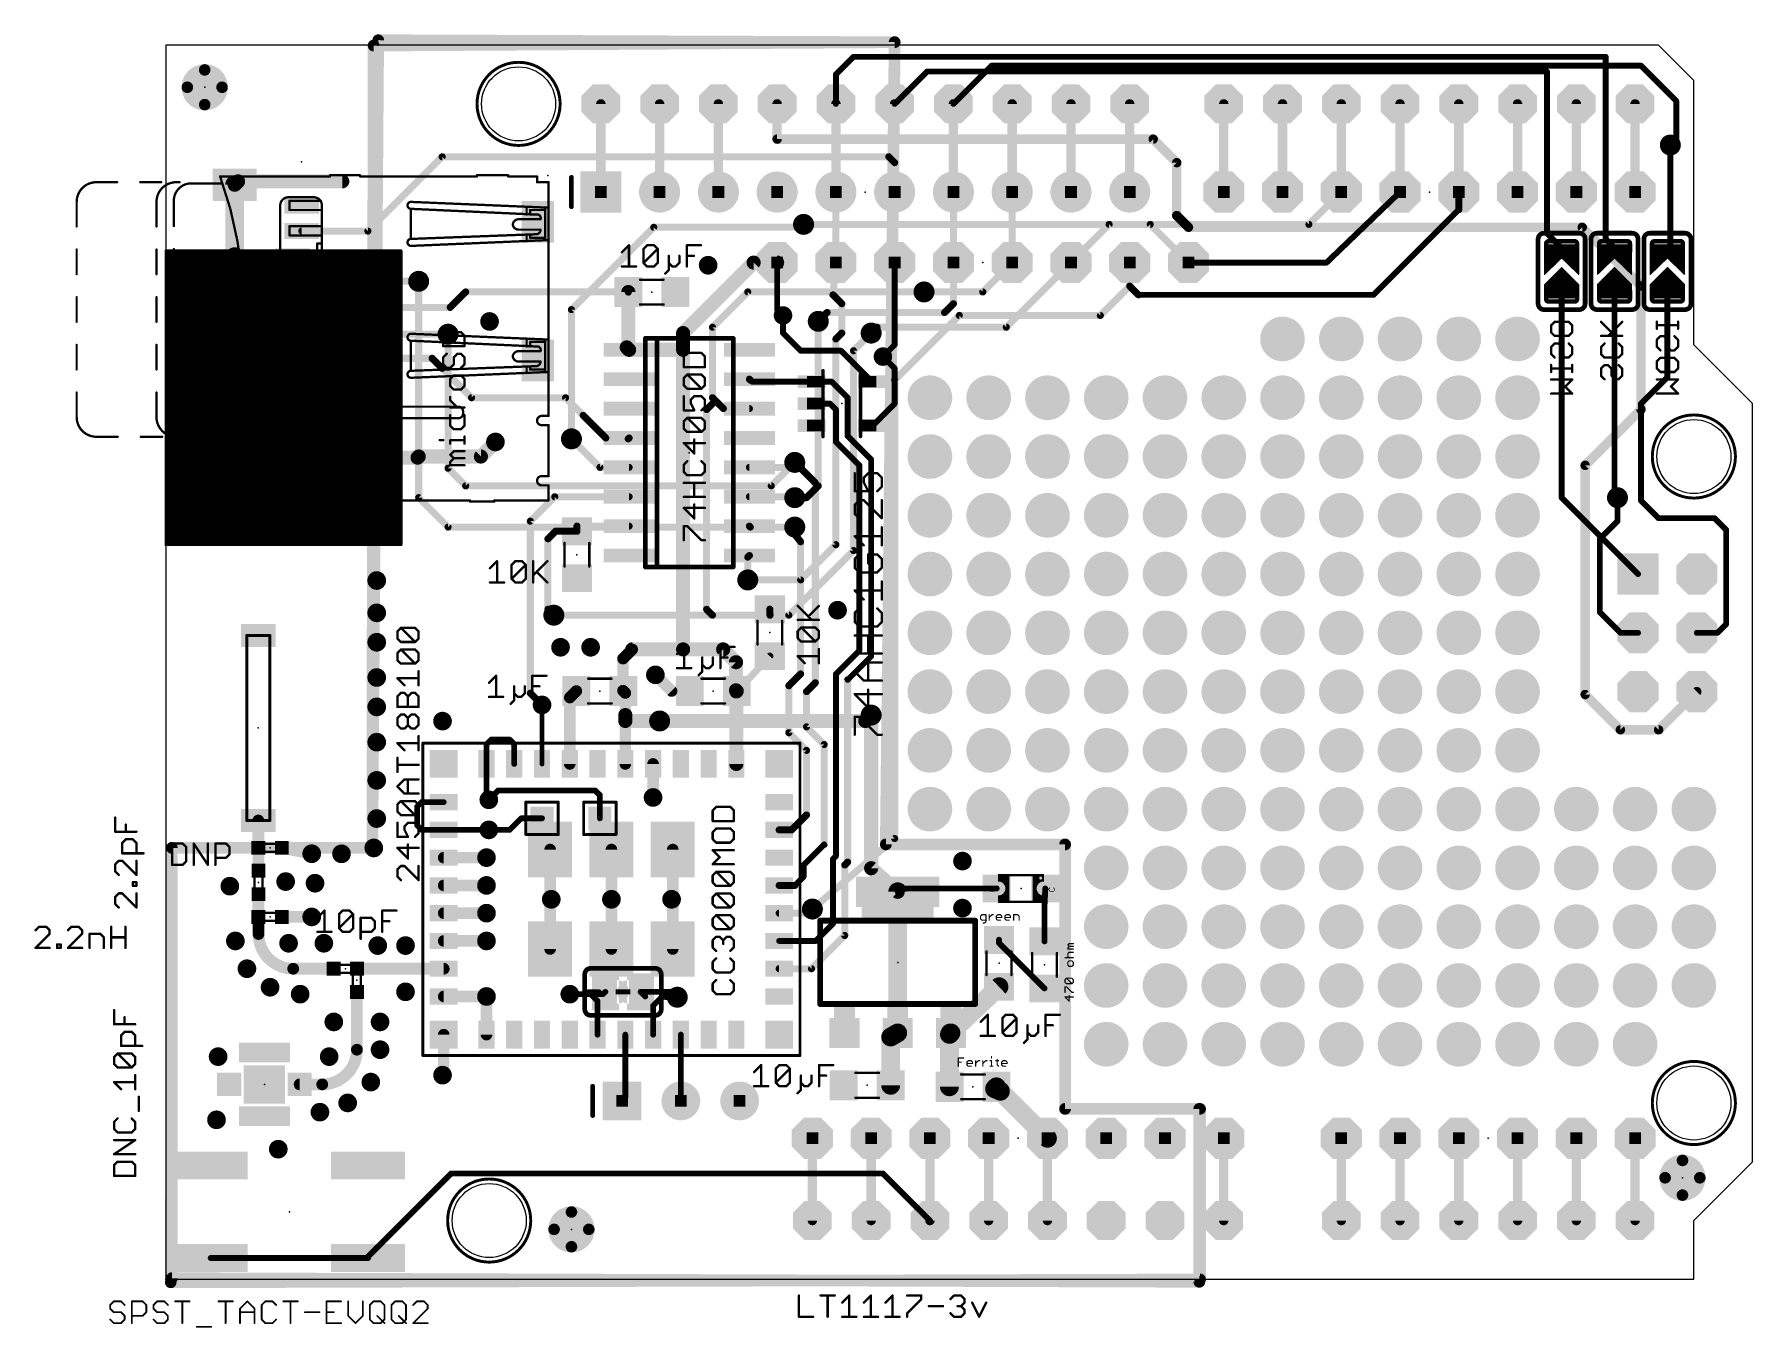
# Model space of a CAD drawing. Extents: x -5.7 to 68.6, y -2.1 to 53.8.
import ezdxf

# ---------------------------------------------------------------- set-up
doc = ezdxf.new("R2010")
doc.units = 0
for name, color, linetype in [('1', 12, 'CONTINUOUS'), ('16', 132, 'CONTINUOUS'), ('17', 110, 'CONTINUOUS'), ('18', 110, 'CONTINUOUS'), ('20', 53, 'CONTINUOUS'), ('22', 40, 'CONTINUOUS'), ('23', 53, 'CONTINUOUS'), ('24', 53, 'CONTINUOUS'), ('27', 253, 'CONTINUOUS'), ('39', 12, 'CONTINUOUS'), ('41', 12, 'CONTINUOUS'), ('42', 132, 'CONTINUOUS'), ('51', 253, 'CONTINUOUS'), ('52', 253, 'CONTINUOUS')]:
    doc.layers.add(name, color=color, linetype=linetype)

# ---------------------------------------------------------------- blocks, each defined once
blk = doc.blocks.new('RECT')
blk.add_solid([(-0.5, -0.5), (0.5, -0.5), (-0.5, 0.5), (0.5, 0.5)])
blk = doc.blocks.new('PIE')
at = {"const_width": 0.5}
blk.add_lwpolyline([(0, -0.25, 1), (0, 0.25, 1), (0, -0.25)], format="xyb", dxfattribs=at)
blk = doc.blocks.new('OCTAGONP')
at = {"const_width": 0.5}
blk.add_lwpolyline([(-0.25, -0.1036), (-0.25, 0.1036), (-0.1036, 0.25), (0.1036, 0.25), (0.25, 0.1036), (0.25, -0.1036), (0.1036, -0.25), (-0.1036, -0.25), (-0.25, -0.1036), (-0.25, 0.1036)], dxfattribs=at)
blk = doc.blocks.new('SQUAREP')
blk.add_solid([(-0.5, -0.5), (0.5, -0.5), (-0.5, 0.5), (0.5, 0.5)])
blk = doc.blocks.new('ROUNDP')
at = {"const_width": 0.5}
blk.add_lwpolyline([(0, -0.25, 1), (0, 0.25, 1), (0, -0.25)], format="xyb", dxfattribs=at)
blk = doc.blocks.new('RECT121920X243840R50')
at = {"const_width": 0.1905}
blk.add_lwpolyline([(0.2858, -0.5715), (0.2858, 0.5715, 0.4142), (0.1905, 0.6668), (-0.1905, 0.6668, 0.4142), (-0.2858, 0.5715), (-0.2858, -0.5715, 0.4142), (-0.1905, -0.6668), (0.1905, -0.6668, 0.4142)], format="xyb", close=True, dxfattribs=at)
blk.add_solid([(-0.2159, -0.5969), (0.2159, -0.5969), (-0.2159, 0.5969), (0.2159, 0.5969)])
blk = doc.blocks.new('ROUNDV')
at = {"const_width": 0.5}
blk.add_lwpolyline([(0, -0.25, 1), (0, 0.25, 1), (0, -0.25)], format="xyb", dxfattribs=at)

msp = doc.modelspace()

# ---------------------------------------------------------------- linework, layer by layer
at = {"layer": '1'}
for points, const_width in [([(8.921, 18.646), (8.975, 53.321)], 0.508), ([(8.975, 53.321), (31.496, 53.467)], 0.508), ([(31.496, 53.467), (31.115, 18.796)], 0.508), ([(34.036, 50.8), (35.687, 52.451)], 0.254), ([(35.687, 52.451), (63.754, 52.451)], 0.254), ([(63.754, 52.451), (65.278, 50.927)], 0.254), ([(26.416, 49.276), (26.416, 50.8)], 0.4064), ([(65.278, 50.927), (65.278, 49.276)], 0.254), ([(42.672, 49.276), (26.416, 49.276)], 0.4064), ([(43.688, 48.26), (42.672, 49.276)], 0.4064), ([(65.278, 49.276), (65.024, 49.022)], 0.254), ([(11.938, 48.514), (8.728, 45.304)], 0.3048), ([(31.242, 48.514), (11.938, 48.514)], 0.3048), ([(31.496, 48.26), (31.242, 48.514)], 0.3048), ([(31.496, 46.99), (31.496, 48.26)], 0.3048), ([(43.688, 45.974), (43.688, 48.26)], 0.4064), ([(2.97, 47.304), (2.97, 44.196)], 0.8128), ([(2.97, 47.304), (3.116, 47.45)], 0.6096), ([(3.116, 47.45), (7.62, 47.45)], 0.6096), ([(44.196, 45.466), (43.688, 45.974)], 0.4064), ([(5.87, 45.304), (8.728, 45.304)], 0.3048), ([(27.559, 45.593), (42.545, 45.593)], 0.3048), ([(42.545, 45.593), (44.196, 43.942)], 0.3048), ([(61.214, 45.466), (44.196, 45.466)], 0.4064), ([(63.754, 42.926), (61.214, 45.466)], 0.4064), ([(2.97, 44.196), (2.97, 35.59)], 0.8128), ([(2.978, 44.204), (2.97, 44.196)], 0.6096), ([(5.47, 44.204), (2.978, 44.204)], 0.6096), ([(25.4, 43.942), (22.352, 40.894)], 0.6096), ([(26.416, 43.942), (25.4, 43.942)], 0.6096), ([(34.036, 42.164), (34.036, 43.942)], 0.3048), ([(36.322, 41.148), (39.116, 43.942)], 0.3048), ([(5.87, 43.104), (5.898, 43.132)], 0.3048), ([(5.898, 43.132), (10.922, 43.132)], 0.3048), ([(63.754, 37.592), (63.754, 42.926)], 0.4064), ([(12.286, 42.004), (12.954, 42.672)], 0.3048), ([(12.954, 42.672), (19.978, 42.672)], 0.3048), ([(19.984, 42.666), (19.984, 40.205)], 0.6096), ([(19.978, 42.672), (19.984, 42.666)], 0.3048), ([(23.622, 41.148), (25.146, 42.672)], 0.3048), ([(25.146, 42.672), (32.766, 42.672)], 0.3048), ([(5.47, 42.004), (12.286, 42.004)], 0.3048), ([(26.67, 40.894), (26.67, 41.656)], 0.254), ([(28.194, 41.402), (28.575, 41.783)], 0.3048), ([(28.575, 41.783), (33.655, 41.783)], 0.3048), ([(33.655, 41.783), (34.036, 42.164)], 0.3048), ([(5.928, 40.846), (5.87, 40.904)], 0.3048), ([(5.928, 40.846), (12.192, 40.846)], 0.3048), ([(22.352, 40.894), (22.352, 40.171)], 0.6096), ([(23.622, 38.1), (23.622, 41.148)], 0.3048), ([(27.432, 40.132), (26.67, 40.894)], 0.254), ([(30.48, 40.894), (30.734, 41.148)], 0.3048), ([(30.734, 41.148), (36.322, 41.148)], 0.3048), ([(19.915, 40.274), (20.018, 40.171)], 0.6096), ([(19.984, 40.205), (20.018, 40.171)], 0.6096), ([(20.018, 40.171), (22.352, 40.171)], 0.6096), ([(22.352, 40.171), (22.352, 27.224)], 0.6096), ([(29.174, 40.132), (27.432, 40.132)], 0.254), ([(30.51, 38.796), (29.174, 40.132)], 0.254), ([(6.27, 39.804), (11.504, 39.804)], 0.3048), ([(11.504, 39.804), (11.938, 39.37)], 0.3048), ([(11.938, 39.37), (13.208, 38.1)], 0.3048), ([(31.496, 39.37), (30.988, 39.878)], 0.254), ([(31.496, 37.846), (31.496, 39.37)], 0.254), ([(25.257, 38.862), (25.218, 38.901)], 0.3048), ([(25.257, 38.862), (25.323, 38.796)], 0.254), ([(25.323, 38.796), (27.91, 38.796)], 0.254), ([(28.768, 38.796), (27.91, 38.796)], 0.254), ([(29.464, 38.1), (28.768, 38.796)], 0.254), ([(13.208, 38.1), (17.272, 38.1)], 0.3048), ([(17.272, 38.1), (18.415, 36.957)], 0.3048), ([(23.368, 37.592), (23.749, 37.973)], 0.3048), ([(23.749, 37.973), (23.622, 38.1)], 0.3048), ([(24.091, 37.631), (23.749, 37.973)], 0.3048), ([(28.702, 37.846), (27.91, 37.846)], 0.254), ([(28.956, 37.592), (28.702, 37.846)], 0.254), ([(29.464, 36.449), (29.464, 38.1)], 0.254), ([(30.546, 36.896), (31.496, 37.846)], 0.254), ([(18.034, 37.338), (18.415, 36.957)], 0.3048), ([(23.368, 28.956), (23.368, 37.592)], 0.3048), ([(25.218, 37.631), (24.091, 37.631)], 0.3048), ([(28.956, 36.195), (28.956, 37.592)], 0.254), ([(63.754, 37.592), (61.341, 35.179)], 0.4064), ([(13.611, 35.56), (14.24, 36.189)], 0.6096), ([(18.757, 35.091), (17.526, 36.322)], 0.3048), ([(18.415, 36.957), (19.011, 36.361)], 0.3048), ([(19.011, 36.361), (20.018, 36.361)], 0.3048), ([(19.979, 36.322), (20.018, 36.361)], 0.3048), ([(30.48, 35.433), (29.464, 36.449)], 0.254), ([(30.51, 36.896), (30.546, 36.896)], 0.254), ([(2.07, 34.104), (2.208, 35.512)], 0.6096), ([(2.208, 35.512), (3.048, 35.512)], 0.6096), ([(2.97, 35.59), (3.048, 35.512)], 0.8128), ([(3.048, 35.512), (10.874, 35.512)], 0.6096), ([(10.874, 35.512), (10.922, 35.56)], 0.6096), ([(10.922, 35.56), (13.611, 35.56)], 0.6096), ([(29.972, 35.179), (28.956, 36.195)], 0.254), ([(20.018, 35.091), (18.757, 35.091)], 0.3048), ([(27.393, 35.091), (25.218, 35.091)], 0.3048), ([(25.218, 35.091), (27.471, 35.091)], 0.3048), ([(27.471, 35.091), (27.178, 35.306)], 0.3048), ([(28.067, 34.417), (27.393, 35.091)], 0.3048), ([(29.972, 27.178), (29.972, 35.179)], 0.254), ([(30.48, 26.924), (30.48, 35.433)], 0.254), ([(61.341, 35.179), (61.341, 25.273)], 0.4064), ([(28.067, 25.781), (28.067, 34.417)], 0.3048), ([(16.803, 33.821), (15.748, 32.766)], 0.3048), ([(20.018, 33.821), (16.803, 33.821)], 0.3048), ([(25.218, 33.821), (27.139, 33.821)], 0.3048), ([(27.139, 33.821), (27.178, 33.782)], 0.3048), ([(62.738, 33.782), (62.738, 32.766)], 0.254), ([(15.748, 32.766), (15.748, 25.33)], 0.3048), ([(17.764, 32.332), (17.764, 32.551)], 0.3048), ([(17.764, 32.551), (20.018, 32.551)], 0.3048), ([(25.257, 32.512), (25.218, 32.551)], 0.3048), ([(62.738, 32.766), (61.976, 32.004)], 0.254), ([(16.838, 32.332), (16.51, 32.004)], 0.3048), ([(16.51, 32.004), (16.51, 28.956)], 0.3048), ([(17.764, 32.332), (16.838, 32.332)], 0.3048), ([(26.924, 32.512), (25.257, 32.512)], 0.3048), ([(27.432, 31.877), (26.924, 32.512)], 0.3048), ([(27.178, 32.512), (26.924, 32.512)], 0.3048), ([(27.432, 26.162), (27.432, 31.877)], 0.3048), ([(61.976, 32.004), (61.976, 28.829)], 0.254), ([(25.218, 31.281), (25.146, 31.209)], 0.3048), ([(25.146, 31.209), (25.146, 30.226)], 0.3048), ([(16.51, 28.956), (16.764, 28.702)], 0.3048), ([(23.622, 28.702), (23.368, 28.956)], 0.3048), ([(26.1, 28.964), (26.108, 28.702)], 0.3048), ([(26.108, 28.702), (23.622, 28.702)], 0.3048), ([(61.976, 28.829), (62.865, 27.94)], 0.254), ([(20.154, 27.224), (22.352, 27.224)], 0.6096), ([(22.352, 27.224), (24.084, 27.224)], 0.6096), ([(24.084, 27.224), (24.638, 26.67)], 0.6096), ([(62.865, 27.94), (63.627, 27.94)], 0.254), ([(20.154, 27.224), (19.754, 26.824)], 0.5), ([(19.754, 26.824), (19.754, 25.44)], 0.5), ([(24.638, 26.67), (24.638, 25.456)], 0.6096), ([(26.1, 26.932), (24.686, 25.408)], 0.3048), ([(28.956, 26.162), (29.972, 27.178)], 0.254), ([(29.464, 25.908), (30.48, 26.924)], 0.254), ([(21.854, 25.424), (21.154, 26.124)], 0.5), ([(26.924, 25.654), (27.432, 26.162)], 0.3048), ([(28.956, 18.288), (28.956, 26.162)], 0.254), ([(29.464, 18.034), (29.464, 25.908)], 0.3048), ([(15.748, 25.33), (16.254, 24.824)], 0.3048), ([(17.454, 25.14), (17.738, 25.424)], 0.5), ([(17.454, 22.274), (17.454, 25.14)], 0.5), ([(19.754, 25.44), (19.77, 25.424)], 0.5), ([(19.854, 25.34), (19.77, 25.424)], 0.5), ([(19.854, 24.384), (19.854, 25.34)], 0.5), ([(24.638, 25.456), (24.67, 25.424)], 0.6096), ([(24.654, 25.408), (24.67, 25.424)], 0.6096), ([(24.654, 22.274), (24.654, 25.408)], 0.6096), ([(24.686, 25.408), (24.67, 25.424)], 0.3048), ([(26.924, 23.622), (26.924, 25.654)], 0.3048), ([(27.686, 25.4), (28.067, 25.781)], 0.3048), ([(27.686, 23.876), (27.686, 25.4)], 0.3048), ([(61.341, 25.273), (62.865, 23.749)], 0.4064), ([(64.516, 23.749), (66.167, 25.4)], 0.4064), ([(16.254, 24.824), (16.254, 22.274)], 0.21), ([(19.854, 24.13), (19.854, 24.384)], 0.6096), ([(19.854, 22.274), (19.854, 24.384)], 0.5), ([(30.48, 17.768), (30.48, 24.384)], 0.6096), ([(21.336, 24.13), (19.854, 24.13)], 0.6096), ([(27.686, 22.86), (26.924, 23.622)], 0.3048), ([(28.448, 23.114), (27.686, 23.876)], 0.3048), ([(62.865, 23.749), (64.516, 23.749)], 0.4064), ([(13.854, 23.124), (14.054, 23.324)], 0.25), ([(13.854, 22.274), (13.854, 23.124)], 0.25), ([(14.054, 23.324), (14.854, 23.324)], 0.25), ([(14.854, 23.324), (15.054, 23.124)], 0.25), ([(15.054, 23.124), (15.054, 22.274)], 0.25), ([(28.448, 18.796), (28.448, 23.114)], 0.3048), ([(13.854, 22.274), (13.854, 20.824)], 0.25), ([(21.054, 22.274), (21.054, 20.824)], 0.5), ([(27.686, 20.066), (27.686, 22.86)], 0.3048), ([(13.854, 20.824), (13.954, 20.724)], 0.25), ([(3.992, 18.646), (3.992, 19.828)], 0.508), ([(11.054, 20.624), (10.854, 20.424)], 0.25), ([(10.854, 20.424), (10.854, 19.624)], 0.25), ([(12.004, 20.624), (11.054, 20.624)], 0.25), ([(27.044, 19.424), (27.686, 20.066)], 0.3048), ([(10.854, 19.624), (11.054, 19.424)], 0.25), ([(11.054, 19.424), (12.004, 19.424)], 0.25), ([(12.004, 19.424), (13.954, 19.424)], 0.25), ([(26.504, 19.424), (27.044, 19.424)], 0.3048), ([(0.254, 18.646), (8.921, 18.646)], 0.508), ([(0.254, 0.048), (0.254, 18.646)], 0.508), ([(4, 17.662), (4, 18.638)], 0.508), ([(5.008, 18.646), (6.3, 18.392)], 0.5), ([(16.604, 18.574), (16.604, 16.474)], 0.5), ([(19.254, 18.574), (19.254, 16.424)], 0.5), ([(21.904, 18.574), (21.904, 16.474)], 0.5), ([(28.448, 18.796), (27.559, 17.907)], 0.254), ([(31.115, 18.796), (38.862, 18.796)], 0.508), ([(38.862, 18.796), (38.862, 7.366)], 0.508), ([(12.004, 18.224), (13.854, 18.224)], 0.5), ([(27.559, 17.907), (27.559, 17.399)], 0.254), ([(28.829, 18.161), (28.956, 18.288)], 0.254), ([(28.829, 15.367), (28.829, 18.161)], 0.254), ([(29.337, 17.907), (29.464, 18.034)], 0.3048), ([(29.337, 14.859), (29.337, 17.907)], 0.3048), ([(31.627, 16.748), (30.48, 17.768)], 0.6096), ([(12.004, 17.024), (13.854, 17.024)], 0.5), ([(26.504, 17.024), (27.184, 17.024)], 0.3048), ([(27.559, 17.399), (27.184, 17.024)], 0.254), ([(31.627, 10.648), (31.627, 16.748)], 0.8128), ([(3.992, 15.662), (3.992, 16.638)], 0.508), ([(16.604, 16.474), (16.654, 16.424)], 0.5), ([(16.604, 16.374), (16.654, 16.424)], 0.5), ([(16.604, 14.274), (16.604, 16.374)], 0.5), ([(19.254, 14.274), (19.254, 16.424)], 0.5), ([(21.904, 16.474), (21.854, 16.424)], 0.5), ([(21.904, 16.374), (21.854, 16.424)], 0.5), ([(21.904, 14.274), (21.904, 16.374)], 0.5), ([(31.627, 16.748), (31.77, 16.891)], 0.254), ([(31.77, 16.891), (35.907, 16.891)], 0.254), ([(38.007, 16.891), (37.973, 16.163)], 0.254), ([(4, 14.924), (4, 15.654)], 0.508), ([(5.008, 15.662), (6.3, 15.662)], 0.5), ([(12.004, 15.824), (13.854, 15.824)], 0.5), ([(26.504, 15.824), (27.762, 15.824)], 0.3048), ([(27.762, 15.824), (27.94, 16.002)], 0.3048), ([(37.973, 16.163), (37.973, 14.605)], 0.254), ([(12.004, 14.624), (13.854, 14.624)], 0.5), ([(27.902, 13.424), (29.337, 14.859)], 0.3048), ([(28.086, 14.624), (28.829, 15.367)], 0.254), ([(26.504, 14.624), (28.086, 14.624)], 0.254), ([(36.006, 14.676), (36.006, 14.54)], 0.254), ([(36.006, 14.54), (37.973, 12.573)], 0.254), ([(7.246, 13.424), (5.5, 13.424)], 0.508), ([(8.262, 13.424), (8.254, 13.432)], 0.508), ([(12.004, 13.424), (8.262, 13.424)], 0.508), ([(26.504, 13.424), (27.902, 13.424)], 0.3048), ([(8.254, 12.416), (8.254, 9.924)], 0.508), ([(33.898, 10.648), (36.006, 12.644)], 0.8128), ([(12.004, 12.224), (13.854, 12.224)], 0.5), ([(13.854, 10.574), (13.854, 12.224)], 0.5), ([(18.354, 12.324), (17.454, 12.324)], 0.25), ([(18.654, 12.024), (18.354, 12.324)], 0.25), ([(18.654, 10.574), (18.654, 12.024)], 0.25), ([(21.054, 11.824), (21.454, 12.224)], 0.25), ([(21.054, 10.574), (21.054, 11.824)], 0.25), ([(21.454, 12.224), (21.676, 12.192)], 0.254), ([(21.676, 12.192), (22.098, 12.192)], 0.254), ([(12.004, 10.574), (12.004, 8.874)], 0.5), ([(19.854, 10.574), (19.854, 7.85)], 0.25), ([(22.254, 10.574), (22.254, 7.71)], 0.254), ([(31.324, 10.472), (31.627, 10.648)], 0.8128), ([(31.324, 8.384), (31.324, 10.472)], 0.8128), ([(33.864, 10.584), (33.927, 10.648)], 0.8128), ([(33.864, 8.32), (33.864, 10.584)], 0.8128), ([(33.927, 10.648), (33.898, 10.648)], 0.8128), ([(12.004, 8.874), (11.954, 8.824)], 0.5), ([(6.754, 8.424), (5.779, 8.424)], 0.508), ([(35.814, 8.238), (35.896, 8.32)], 0.8128), ([(36.068, 8.128), (35.814, 8.238)], 0.8128), ([(38.1, 6.096), (36.068, 8.128)], 0.8128), ([(19.854, 7.85), (19.714, 7.71)], 0.25), ([(38.862, 7.366), (44.664, 7.366)], 0.508), ([(44.664, 7.366), (44.664, -0.106)], 0.508), ([(8.734, 0.987), (12.319, 4.572)], 0.254), ([(12.319, 4.572), (30.988, 4.572)], 0.254), ([(30.988, 4.572), (33.02, 2.54)], 0.254), ([(1.934, 0.921), (8.734, 0.921)], 0.254), ([(8.734, 0.921), (8.734, 0.987)], 0.254), ([(44.664, -0.106), (0.254, 0.048)], 0.508)]:
    msp.add_lwpolyline(points, dxfattribs=dict(at, const_width=const_width))
for points, const_width in [([(9.102, 53.3208, 1), (8.848, 53.3212)], 0.254), ([(8.9742, 53.448, 1), (8.9758, 53.194)], 0.254), ([(31.623, 53.4656, 1), (31.369, 53.4684)], 0.254), ([(31.4968, 53.34, 1), (31.4952, 53.594)], 0.254), ([(35.687, 52.5145, 1), (35.687, 52.3875)], 0.127), ([(35.7319, 52.4061, 1), (35.6421, 52.4959)], 0.127), ([(63.7989, 52.4959, 1), (63.7091, 52.4061)], 0.127), ([(63.754, 52.3875, 1), (63.754, 52.5145)], 0.127), ([(26.5176, 50.8, 1), (26.3144, 50.8)], 0.2032), ([(33.9911, 50.8449, 1), (34.0809, 50.7551)], 0.127), ([(65.3415, 50.927, 1), (65.2145, 50.927)], 0.127), ([(65.2331, 50.8821, 1), (65.3229, 50.9719)], 0.127), ([(26.416, 49.3776, 1), (26.416, 49.1744)], 0.2032), ([(26.3144, 49.276, 1), (26.5176, 49.276)], 0.2032), ([(42.7438, 49.3478, 1), (42.6002, 49.2042)], 0.2032), ([(42.672, 49.1744, 1), (42.672, 49.3776)], 0.2032), ([(64.9791, 49.0669, 1), (65.0689, 48.9771)], 0.127), ([(65.2145, 49.276, 1), (65.3415, 49.276)], 0.127), ([(65.3229, 49.2311, 1), (65.2331, 49.3209)], 0.127), ([(11.938, 48.5902, 1), (11.938, 48.4378)], 0.1524), ([(11.9919, 48.4601, 1), (11.8841, 48.5679)], 0.1524), ([(31.2959, 48.5679, 1), (31.1881, 48.4601)], 0.1524), ([(31.242, 48.4378, 1), (31.242, 48.5902)], 0.1524), ([(31.5722, 48.26, 1), (31.4198, 48.26)], 0.1524), ([(31.4421, 48.2061, 1), (31.5499, 48.3139)], 0.1524), ([(43.7896, 48.26, 1), (43.5864, 48.26)], 0.2032), ([(43.6162, 48.1882, 1), (43.7598, 48.3318)], 0.2032), ([(3.1732, 47.304, 1), (2.7668, 47.304)], 0.4064), ([(2.8622, 47.4118, 1), (3.0778, 47.1962)], 0.3048), ([(3.116, 47.6024, 1), (3.116, 47.2976)], 0.3048), ([(3.2238, 47.3422, 1), (3.0082, 47.5578)], 0.3048), ([(7.62, 47.2976, 1), (7.62, 47.6024)], 0.3048), ([(31.4198, 46.99, 1), (31.5722, 46.99)], 0.1524), ([(43.5864, 45.974, 1), (43.7896, 45.974)], 0.2032), ([(43.7598, 46.0458, 1), (43.6162, 45.9022)], 0.2032), ([(5.87, 45.3802, 1), (5.87, 45.2278)], 0.1524), ([(8.6741, 45.3579, 1), (8.7819, 45.2501)], 0.1524), ([(8.728, 45.2278, 1), (8.728, 45.3802)], 0.1524), ([(27.559, 45.6692, 1), (27.559, 45.5168)], 0.1524), ([(42.5989, 45.6469, 1), (42.4911, 45.5391)], 0.1524), ([(42.545, 45.5168, 1), (42.545, 45.6692)], 0.1524), ([(44.196, 45.5676, 1), (44.196, 45.3644)], 0.2032), ([(44.1242, 45.3942, 1), (44.2678, 45.5378)], 0.2032), ([(61.2858, 45.5378, 1), (61.1422, 45.3942)], 0.2032), ([(61.214, 45.3644, 1), (61.214, 45.5676)], 0.2032), ([(3.1732, 44.196, 1), (2.7668, 44.196)], 0.4064), ([(2.7668, 44.196, 1), (3.1732, 44.196)], 0.4064), ([(2.8622, 44.3038, 1), (3.0778, 44.0882)], 0.3048), ([(2.978, 44.3564, 1), (2.978, 44.0516)], 0.3048), ([(3.0858, 44.0962, 1), (2.8702, 44.3118)], 0.3048), ([(5.47, 44.0516, 1), (5.47, 44.3564)], 0.3048), ([(25.4, 44.0944, 1), (25.4, 43.7896)], 0.3048), ([(25.5078, 43.8342, 1), (25.2922, 44.0498)], 0.3048), ([(26.416, 43.7896, 1), (26.416, 44.0944)], 0.3048), ([(34.1122, 43.942, 1), (33.9598, 43.942)], 0.1524), ([(39.1699, 43.8881, 1), (39.0621, 43.9959)], 0.1524), ([(44.1421, 43.8881, 1), (44.2499, 43.9959)], 0.1524), ([(5.8161, 43.1579, 1), (5.9239, 43.0501)], 0.1524), ([(5.898, 43.2082, 1), (5.898, 43.0558)], 0.1524), ([(5.9519, 43.0781, 1), (5.8441, 43.1859)], 0.1524), ([(10.922, 43.0558, 1), (10.922, 43.2082)], 0.1524), ([(63.8556, 42.926, 1), (63.6524, 42.926)], 0.2032), ([(63.6822, 42.8542, 1), (63.8258, 42.9978)], 0.2032), ([(12.954, 42.7482, 1), (12.954, 42.5958)], 0.1524), ([(13.0079, 42.6181, 1), (12.9001, 42.7259)], 0.1524), ([(20.1364, 42.666, 1), (19.8316, 42.666)], 0.3048), ([(20.0319, 42.7259, 1), (19.9241, 42.6181)], 0.1524), ([(19.9301, 42.6121, 1), (20.0379, 42.7199)], 0.1524), ([(19.978, 42.5958, 1), (19.978, 42.7482)], 0.1524), ([(25.146, 42.7482, 1), (25.146, 42.5958)], 0.1524), ([(25.1999, 42.6181, 1), (25.0921, 42.7259)], 0.1524), ([(32.766, 42.5958, 1), (32.766, 42.7482)], 0.1524), ([(5.47, 42.0802, 1), (5.47, 41.9278)], 0.1524), ([(12.2321, 42.0579, 1), (12.3399, 41.9501)], 0.1524), ([(12.286, 41.9278, 1), (12.286, 42.0802)], 0.1524), ([(26.7335, 41.656, 1), (26.6065, 41.656)], 0.127), ([(28.575, 41.8592, 1), (28.575, 41.7068)], 0.1524), ([(28.6289, 41.7291, 1), (28.5211, 41.8369)], 0.1524), ([(33.6011, 41.8369, 1), (33.7089, 41.7291)], 0.1524), ([(33.655, 41.7068, 1), (33.655, 41.8592)], 0.1524), ([(33.9598, 42.164, 1), (34.1122, 42.164)], 0.1524), ([(34.0899, 42.1101, 1), (33.9821, 42.2179)], 0.1524), ([(5.9239, 40.9579, 1), (5.8161, 40.8501)], 0.1524), ([(5.928, 40.9222, 1), (5.928, 40.7698)], 0.1524), ([(5.8741, 40.7921, 1), (5.9819, 40.8999)], 0.1524), ([(12.192, 40.7698, 1), (12.192, 40.9222)], 0.1524), ([(22.2442, 41.0018, 1), (22.4598, 40.7862)], 0.3048), ([(22.5044, 40.894, 1), (22.1996, 40.894)], 0.3048), ([(23.6982, 41.148, 1), (23.5458, 41.148)], 0.1524), ([(23.5681, 41.2019, 1), (23.6759, 41.0941)], 0.1524), ([(26.7149, 40.9389, 1), (26.6251, 40.8491)], 0.127), ([(26.6065, 40.894, 1), (26.7335, 40.894)], 0.127), ([(28.1401, 41.4559, 1), (28.2479, 41.3481)], 0.1524), ([(30.4261, 40.9479, 1), (30.5339, 40.8401)], 0.1524), ([(30.734, 41.2242, 1), (30.734, 41.0718)], 0.1524), ([(30.7879, 41.0941, 1), (30.6801, 41.2019)], 0.1524), ([(36.2681, 41.2019, 1), (36.3759, 41.0941)], 0.1524), ([(36.322, 41.0718, 1), (36.322, 41.2242)], 0.1524), ([(20.0228, 40.3818, 1), (19.8072, 40.1662)], 0.3048), ([(20.0918, 40.3128, 1), (19.8762, 40.0972)], 0.3048), ([(19.8316, 40.205, 1), (20.1364, 40.205)], 0.3048), ([(20.018, 40.3234, 1), (20.018, 40.0186)], 0.3048), ([(19.9102, 40.0632, 1), (20.1258, 40.2788)], 0.3048), ([(19.9102, 40.0632, 1), (20.1258, 40.2788)], 0.3048), ([(22.5044, 40.171, 1), (22.1996, 40.171)], 0.3048), ([(22.1996, 40.171, 1), (22.5044, 40.171)], 0.3048), ([(22.352, 40.0186, 1), (22.352, 40.3234)], 0.3048), ([(27.432, 40.1955, 1), (27.432, 40.0685)], 0.127), ([(27.3871, 40.0871, 1), (27.4769, 40.1769)], 0.127), ([(29.2189, 40.1769, 1), (29.1291, 40.0871)], 0.127), ([(29.174, 40.0685, 1), (29.174, 40.1955)], 0.127), ([(6.27, 39.8802, 1), (6.27, 39.7278)], 0.1524), ([(11.5579, 39.8579, 1), (11.4501, 39.7501)], 0.1524), ([(11.504, 39.7278, 1), (11.504, 39.8802)], 0.1524), ([(11.9919, 39.4239, 1), (11.8841, 39.3161)], 0.1524), ([(11.8841, 39.3161, 1), (11.9919, 39.4239)], 0.1524), ([(31.0329, 39.9229, 1), (30.9431, 39.8331)], 0.127), ([(31.5595, 39.37, 1), (31.4325, 39.37)], 0.127), ([(31.4511, 39.3251, 1), (31.5409, 39.4149)], 0.127), ([(25.2719, 38.9549, 1), (25.1641, 38.8471)], 0.1524), ([(25.2031, 38.8081, 1), (25.3109, 38.9159)], 0.1524), ([(25.3019, 38.9069, 1), (25.2121, 38.8171)], 0.127), ([(25.323, 38.8595, 1), (25.323, 38.7325)], 0.127), ([(25.2781, 38.7511, 1), (25.3679, 38.8409)], 0.127), ([(27.91, 38.8595, 1), (27.91, 38.7325)], 0.127), ([(27.91, 38.7325, 1), (27.91, 38.8595)], 0.127), ([(28.8129, 38.8409, 1), (28.7231, 38.7511)], 0.127), ([(28.768, 38.7325, 1), (28.768, 38.8595)], 0.127), ([(30.4651, 38.7511, 1), (30.5549, 38.8409)], 0.127), ([(13.208, 38.1762, 1), (13.208, 38.0238)], 0.1524), ([(13.1541, 38.0461, 1), (13.2619, 38.1539)], 0.1524), ([(17.3259, 38.1539, 1), (17.2181, 38.0461)], 0.1524), ([(17.272, 38.0238, 1), (17.272, 38.1762)], 0.1524), ([(23.6759, 38.1539, 1), (23.5681, 38.0461)], 0.1524), ([(23.5458, 38.1, 1), (23.6982, 38.1)], 0.1524), ([(23.8029, 38.0269, 1), (23.6951, 37.9191)], 0.1524), ([(23.8029, 37.9191, 1), (23.6951, 38.0269)], 0.1524), ([(23.6951, 37.9191, 1), (23.8029, 38.0269)], 0.1524), ([(27.91, 37.9095, 1), (27.91, 37.7825)], 0.127), ([(28.7469, 37.8909, 1), (28.6571, 37.8011)], 0.127), ([(28.702, 37.7825, 1), (28.702, 37.9095)], 0.127), ([(29.5275, 38.1, 1), (29.4005, 38.1)], 0.127), ([(29.4191, 38.0551, 1), (29.5089, 38.1449)], 0.127), ([(31.4325, 37.846, 1), (31.5595, 37.846)], 0.127), ([(31.5409, 37.8011, 1), (31.4511, 37.8909)], 0.127), ([(18.0879, 37.3919, 1), (17.9801, 37.2841)], 0.1524), ([(23.4442, 37.592, 1), (23.2918, 37.592)], 0.1524), ([(23.3141, 37.6459, 1), (23.4219, 37.5381)], 0.1524), ([(24.091, 37.7072, 1), (24.091, 37.5548)], 0.1524), ([(24.0371, 37.5771, 1), (24.1449, 37.6849)], 0.1524), ([(25.218, 37.5548, 1), (25.218, 37.7072)], 0.1524), ([(29.0195, 37.592, 1), (28.8925, 37.592)], 0.127), ([(28.9111, 37.5471, 1), (29.0009, 37.6369)], 0.127), ([(63.6524, 37.592, 1), (63.8556, 37.592)], 0.2032), ([(63.8258, 37.5202, 1), (63.6822, 37.6638)], 0.2032), ([(14.3478, 36.0812, 1), (14.1322, 36.2968)], 0.3048), ([(17.5799, 36.3759, 1), (17.4721, 36.2681)], 0.1524), ([(18.4689, 37.0109, 1), (18.3611, 36.9031)], 0.1524), ([(18.3611, 36.9031, 1), (18.4689, 37.0109)], 0.1524), ([(18.3611, 36.9031, 1), (18.4689, 37.0109)], 0.1524), ([(19.011, 36.4372, 1), (19.011, 36.2848)], 0.1524), ([(18.9571, 36.3071, 1), (19.0649, 36.4149)], 0.1524), ([(19.9251, 36.3759, 1), (20.0329, 36.2681)], 0.1524), ([(20.0719, 36.3071, 1), (19.9641, 36.4149)], 0.1524), ([(20.018, 36.2848, 1), (20.018, 36.4372)], 0.1524), ([(29.5089, 36.4939, 1), (29.4191, 36.4041)], 0.127), ([(29.4005, 36.449, 1), (29.5275, 36.449)], 0.127), ([(30.51, 36.9595, 1), (30.51, 36.8325)], 0.127), ([(30.5011, 36.9409, 1), (30.5909, 36.8511)], 0.127), ([(30.546, 36.8325, 1), (30.546, 36.9595)], 0.127), ([(2.208, 35.6644, 1), (2.208, 35.3596)], 0.3048), ([(2.3597, 35.4971, 1), (2.0563, 35.5269)], 0.3048), ([(3.1137, 35.7337, 1), (2.8263, 35.4463)], 0.4064), ([(2.7668, 35.59, 1), (3.1732, 35.59)], 0.4064), ([(2.9043, 35.3683, 1), (3.1917, 35.6557)], 0.4064), ([(3.048, 35.6644, 1), (3.048, 35.3596)], 0.3048), ([(3.048, 35.3596, 1), (3.048, 35.6644)], 0.3048), ([(10.7662, 35.6198, 1), (10.9818, 35.4042)], 0.3048), ([(10.922, 35.7124, 1), (10.922, 35.4076)], 0.3048), ([(11.0298, 35.4522, 1), (10.8142, 35.6678)], 0.3048), ([(10.874, 35.3596, 1), (10.874, 35.6644)], 0.3048), ([(13.5032, 35.6678, 1), (13.7188, 35.4522)], 0.3048), ([(13.611, 35.4076, 1), (13.611, 35.7124)], 0.3048), ([(29.0009, 36.2399, 1), (28.9111, 36.1501)], 0.127), ([(28.8925, 36.195, 1), (29.0195, 36.195)], 0.127), ([(18.757, 35.1672, 1), (18.757, 35.0148)], 0.1524), ([(18.7031, 35.0371, 1), (18.8109, 35.1449)], 0.1524), ([(20.018, 35.0148, 1), (20.018, 35.1672)], 0.1524), ([(25.218, 35.1672, 1), (25.218, 35.0148)], 0.1524), ([(25.218, 35.1672, 1), (25.218, 35.0148)], 0.1524), ([(27.2231, 35.3674, 1), (27.1329, 35.2446)], 0.1524), ([(27.4469, 35.1449, 1), (27.3391, 35.0371)], 0.1524), ([(27.393, 35.0148, 1), (27.393, 35.1672)], 0.1524), ([(27.4259, 35.0296, 1), (27.5161, 35.1524)], 0.1524), ([(27.471, 35.0148, 1), (27.471, 35.1672)], 0.1524), ([(30.0355, 35.179, 1), (29.9085, 35.179)], 0.127), ([(29.9271, 35.1341, 1), (30.0169, 35.2239)], 0.127), ([(30.5435, 35.433, 1), (30.4165, 35.433)], 0.127), ([(30.4351, 35.3881, 1), (30.5249, 35.4779)], 0.127), ([(61.4426, 35.179, 1), (61.2394, 35.179)], 0.2032), ([(61.2692, 35.2508, 1), (61.4128, 35.1072)], 0.2032), ([(1.9183, 34.1189, 1), (2.2217, 34.0891)], 0.3048), ([(28.1432, 34.417, 1), (27.9908, 34.417)], 0.1524), ([(28.0131, 34.3631, 1), (28.1209, 34.4709)], 0.1524), ([(16.803, 33.8972, 1), (16.803, 33.7448)], 0.1524), ([(16.8569, 33.7671, 1), (16.7491, 33.8749)], 0.1524), ([(20.018, 33.7448, 1), (20.018, 33.8972)], 0.1524), ([(25.218, 33.8972, 1), (25.218, 33.7448)], 0.1524), ([(27.1929, 33.8749, 1), (27.0851, 33.7671)], 0.1524), ([(27.1241, 33.7281, 1), (27.2319, 33.8359)], 0.1524), ([(27.139, 33.7448, 1), (27.139, 33.8972)], 0.1524), ([(62.8015, 33.782, 1), (62.6745, 33.782)], 0.127), ([(15.8242, 32.766, 1), (15.6718, 32.766)], 0.1524), ([(15.6941, 32.8199, 1), (15.8019, 32.7121)], 0.1524), ([(17.8402, 32.551, 1), (17.6878, 32.551)], 0.1524), ([(17.764, 32.6272, 1), (17.764, 32.4748)], 0.1524), ([(20.018, 32.4748, 1), (20.018, 32.6272)], 0.1524), ([(25.2719, 32.6049, 1), (25.1641, 32.4971)], 0.1524), ([(62.6745, 32.766, 1), (62.8015, 32.766)], 0.127), ([(62.7829, 32.7211, 1), (62.6931, 32.8109)], 0.127), ([(16.5862, 32.004, 1), (16.4338, 32.004)], 0.1524), ([(16.4561, 32.0579, 1), (16.5639, 31.9501)], 0.1524), ([(16.838, 32.4082, 1), (16.838, 32.2558)], 0.1524), ([(16.8919, 32.2781, 1), (16.7841, 32.3859)], 0.1524), ([(17.6878, 32.332, 1), (17.8402, 32.332)], 0.1524), ([(17.764, 32.2558, 1), (17.764, 32.4082)], 0.1524), ([(25.257, 32.5882, 1), (25.257, 32.4358)], 0.1524), ([(25.2031, 32.4581, 1), (25.3109, 32.5659)], 0.1524), ([(26.9835, 32.5596, 1), (26.8645, 32.4644)], 0.1524), ([(26.924, 32.5882, 1), (26.924, 32.4358)], 0.1524), ([(26.924, 32.4358, 1), (26.924, 32.5882)], 0.1524), ([(27.178, 32.4358, 1), (27.178, 32.5882)], 0.1524), ([(27.5082, 31.877, 1), (27.3558, 31.877)], 0.1524), ([(27.3725, 31.8294, 1), (27.4915, 31.9246)], 0.1524), ([(62.0395, 32.004, 1), (61.9125, 32.004)], 0.127), ([(61.9311, 32.0489, 1), (62.0209, 31.9591)], 0.127), ([(25.2222, 31.209, 1), (25.0698, 31.209)], 0.1524), ([(25.0921, 31.2629, 1), (25.1999, 31.1551)], 0.1524), ([(25.2719, 31.2271, 1), (25.1641, 31.3349)], 0.1524), ([(25.0698, 30.226, 1), (25.2222, 30.226)], 0.1524), ([(16.5639, 29.0099, 1), (16.4561, 28.9021)], 0.1524), ([(16.4338, 28.956, 1), (16.5862, 28.956)], 0.1524), ([(23.4219, 29.0099, 1), (23.3141, 28.9021)], 0.1524), ([(23.2918, 28.956, 1), (23.4442, 28.956)], 0.1524), ([(26.1762, 28.9663, 1), (26.0238, 28.9617)], 0.1524), ([(16.7101, 28.6481, 1), (16.8179, 28.7559)], 0.1524), ([(23.622, 28.7782, 1), (23.622, 28.6258)], 0.1524), ([(23.5681, 28.6481, 1), (23.6759, 28.7559)], 0.1524), ([(26.0318, 28.6997, 1), (26.1842, 28.7043)], 0.1524), ([(26.108, 28.6258, 1), (26.108, 28.7782)], 0.1524), ([(62.0209, 28.8739, 1), (61.9311, 28.7841)], 0.127), ([(61.9125, 28.829, 1), (62.0395, 28.829)], 0.127), ([(20.154, 27.3764, 1), (20.154, 27.0716)], 0.3048), ([(22.352, 27.3764, 1), (22.352, 27.0716)], 0.3048), ([(22.352, 27.0716, 1), (22.352, 27.3764)], 0.3048), ([(24.1918, 27.3318, 1), (23.9762, 27.1162)], 0.3048), ([(24.084, 27.0716, 1), (24.084, 27.3764)], 0.3048), ([(62.865, 28.0035, 1), (62.865, 27.8765)], 0.127), ([(62.8201, 27.8951, 1), (62.9099, 27.9849)], 0.127), ([(63.627, 27.8765, 1), (63.627, 28.0035)], 0.127), ([(19.879, 26.824, 1), (19.629, 26.824)], 0.25), ([(19.6656, 26.9124, 1), (19.8424, 26.7356)], 0.25), ([(20.2424, 27.1356, 1), (20.0656, 27.3124)], 0.25), ([(22.1996, 27.224, 1), (22.5044, 27.224)], 0.3048), ([(24.7904, 26.67, 1), (24.4856, 26.67)], 0.3048), ([(24.5302, 26.5622, 1), (24.7458, 26.7778)], 0.3048), ([(26.1559, 26.8802, 1), (26.0441, 26.9838)], 0.1524), ([(29.9085, 27.178, 1), (30.0355, 27.178)], 0.127), ([(30.0169, 27.1331, 1), (29.9271, 27.2229)], 0.127), ([(30.4165, 26.924, 1), (30.5435, 26.924)], 0.127), ([(30.5249, 26.8791, 1), (30.4351, 26.9689)], 0.127), ([(21.2424, 26.2124, 1), (21.0656, 26.0356)], 0.25), ([(27.3558, 26.162, 1), (27.5082, 26.162)], 0.1524), ([(27.4859, 26.1081, 1), (27.3781, 26.2159)], 0.1524), ([(29.0195, 26.162, 1), (28.8925, 26.162)], 0.127), ([(28.9111, 26.2069, 1), (29.0009, 26.1171)], 0.127), ([(29.5402, 25.908, 1), (29.3878, 25.908)], 0.1524), ([(29.4191, 25.9529, 1), (29.5089, 25.8631)], 0.127), ([(15.8019, 25.3839, 1), (15.6941, 25.2761)], 0.1524), ([(15.6718, 25.33, 1), (15.8242, 25.33)], 0.1524), ([(17.579, 25.14, 1), (17.329, 25.14)], 0.25), ([(17.3656, 25.2284, 1), (17.5424, 25.0516)], 0.25), ([(17.8264, 25.3356, 1), (17.6496, 25.5124)], 0.25), ([(19.8424, 25.5284, 1), (19.6656, 25.3516)], 0.25), ([(19.629, 25.44, 1), (19.879, 25.44)], 0.25), ([(19.8584, 25.5124, 1), (19.6816, 25.3356)], 0.25), ([(19.6816, 25.3356, 1), (19.8584, 25.5124)], 0.25), ([(19.979, 25.34, 1), (19.729, 25.34)], 0.25), ([(19.7656, 25.2516, 1), (19.9424, 25.4284)], 0.25), ([(21.7656, 25.3356, 1), (21.9424, 25.5124)], 0.25), ([(24.7458, 25.5638, 1), (24.5302, 25.3482)], 0.3048), ([(24.4856, 25.456, 1), (24.7904, 25.456)], 0.3048), ([(24.5462, 25.5158, 1), (24.7618, 25.3002)], 0.3048), ([(24.8064, 25.408, 1), (24.5016, 25.408)], 0.3048), ([(24.7778, 25.3162, 1), (24.5622, 25.5318)], 0.3048), ([(24.5622, 25.3162, 1), (24.7778, 25.5318)], 0.3048), ([(24.7239, 25.4779, 1), (24.6161, 25.3701)], 0.1524), ([(24.6301, 25.4598, 1), (24.7419, 25.3562)], 0.1524), ([(24.6321, 25.3541, 1), (24.7399, 25.4619)], 0.1524), ([(27.0002, 25.654, 1), (26.8478, 25.654)], 0.1524), ([(26.8701, 25.7079, 1), (26.9779, 25.6001)], 0.1524), ([(27.7622, 25.4, 1), (27.6098, 25.4)], 0.1524), ([(27.6321, 25.4539, 1), (27.7399, 25.3461)], 0.1524), ([(27.9908, 25.781, 1), (28.1432, 25.781)], 0.1524), ([(28.1209, 25.7271, 1), (28.0131, 25.8349)], 0.1524), ([(61.2394, 25.273, 1), (61.4426, 25.273)], 0.2032), ([(61.4128, 25.3448, 1), (61.2692, 25.2012)], 0.2032), ([(66.2388, 25.3282, 1), (66.0952, 25.4718)], 0.2032), ([(16.2001, 24.7701, 1), (16.3079, 24.8779)], 0.1524), ([(16.3065, 24.824, 1), (16.2015, 24.824)], 0.105), ([(20.0064, 24.384, 1), (19.7016, 24.384)], 0.3048), ([(19.979, 24.384, 1), (19.729, 24.384)], 0.25), ([(19.729, 24.384, 1), (19.979, 24.384)], 0.25), ([(30.6324, 24.384, 1), (30.3276, 24.384)], 0.3048), ([(19.854, 24.2824, 1), (19.854, 23.9776)], 0.3048), ([(19.7016, 24.13, 1), (20.0064, 24.13)], 0.3048), ([(21.336, 23.9776, 1), (21.336, 24.2824)], 0.3048), ([(26.9779, 23.6759, 1), (26.8701, 23.5681)], 0.1524), ([(27.7399, 23.9299, 1), (27.6321, 23.8221)], 0.1524), ([(27.6098, 23.876, 1), (27.7622, 23.876)], 0.1524), ([(62.865, 23.8506, 1), (62.865, 23.6474)], 0.2032), ([(62.7932, 23.6772, 1), (62.9368, 23.8208)], 0.2032), ([(64.4442, 23.8208, 1), (64.5878, 23.6772)], 0.2032), ([(64.516, 23.6474, 1), (64.516, 23.8506)], 0.2032), ([(13.9165, 23.124, 1), (13.7915, 23.124)], 0.125), ([(13.8098, 23.1682, 1), (13.8982, 23.0798)], 0.125), ([(14.054, 23.3865, 1), (14.054, 23.2615)], 0.125), ([(14.0982, 23.2798, 1), (14.0098, 23.3682)], 0.125), ([(14.8982, 23.3682, 1), (14.8098, 23.2798)], 0.125), ([(14.854, 23.2615, 1), (14.854, 23.3865)], 0.125), ([(15.1165, 23.124, 1), (14.9915, 23.124)], 0.125), ([(15.0098, 23.0798, 1), (15.0982, 23.1682)], 0.125), ([(26.8478, 23.622, 1), (27.0002, 23.622)], 0.1524), ([(28.5242, 23.114, 1), (28.3718, 23.114)], 0.1524), ([(28.3941, 23.0601, 1), (28.5019, 23.1679)], 0.1524), ([(13.9165, 22.274, 1), (13.7915, 22.274)], 0.125), ([(13.7915, 22.274, 1), (13.9165, 22.274)], 0.125), ([(14.9915, 22.274, 1), (15.1165, 22.274)], 0.125), ([(16.2015, 22.274, 1), (16.3065, 22.274)], 0.105), ([(17.329, 22.274, 1), (17.579, 22.274)], 0.25), ([(19.729, 22.274, 1), (19.979, 22.274)], 0.25), ([(21.179, 22.274, 1), (20.929, 22.274)], 0.25), ([(24.5016, 22.274, 1), (24.8064, 22.274)], 0.3048), ([(27.7622, 22.86, 1), (27.6098, 22.86)], 0.1524), ([(27.6321, 22.8061, 1), (27.7399, 22.9139)], 0.1524), ([(13.8982, 20.8682, 1), (13.8098, 20.7798)], 0.125), ([(13.7915, 20.824, 1), (13.9165, 20.824)], 0.125), ([(13.9098, 20.6798, 1), (13.9982, 20.7682)], 0.125), ([(20.929, 20.824, 1), (21.179, 20.824)], 0.25), ([(4.119, 19.828, 1), (3.865, 19.828)], 0.254), ([(10.9165, 20.424, 1), (10.7915, 20.424)], 0.125), ([(10.8098, 20.4682, 1), (10.8982, 20.3798)], 0.125), ([(11.054, 20.6865, 1), (11.054, 20.5615)], 0.125), ([(11.0982, 20.5798, 1), (11.0098, 20.6682)], 0.125), ([(12.004, 20.5615, 1), (12.004, 20.6865)], 0.125), ([(27.6098, 20.066, 1), (27.7622, 20.066)], 0.1524), ([(27.7399, 20.0121, 1), (27.6321, 20.1199)], 0.1524), ([(10.8982, 19.6682, 1), (10.8098, 19.5798)], 0.125), ([(10.7915, 19.624, 1), (10.9165, 19.624)], 0.125), ([(11.054, 19.4865, 1), (11.054, 19.3615)], 0.125), ([(11.0098, 19.3798, 1), (11.0982, 19.4682)], 0.125), ([(12.004, 19.4865, 1), (12.004, 19.3615)], 0.125), ([(12.004, 19.3615, 1), (12.004, 19.4865)], 0.125), ([(13.954, 19.3615, 1), (13.954, 19.4865)], 0.125), ([(26.504, 19.5002, 1), (26.504, 19.3478)], 0.1524), ([(26.9901, 19.4779, 1), (27.0979, 19.3701)], 0.1524), ([(27.044, 19.3478, 1), (27.044, 19.5002)], 0.1524), ([(0.254, 18.773, 1), (0.254, 18.519)], 0.254), ([(0.381, 18.646, 1), (0.127, 18.646)], 0.254), ([(4, 18.638, 0.4142), (3.992, 18.646)], 0.5842), ([(3.992, 18.792, 1), (3.992, 18.5)], 0.2921), ([(3.854, 18.638, 1), (4.146, 18.638)], 0.2921), ([(3.865, 18.646, 1), (4.119, 18.646)], 0.254), ([(4.127, 18.638, 1), (3.873, 18.638)], 0.254), ([(5.0321, 18.7687, 1), (4.9839, 18.5233)], 0.25), ([(6.2759, 18.2693, 1), (6.3241, 18.5147)], 0.25), ([(8.794, 18.6462, 1), (9.048, 18.6458)], 0.254), ([(8.921, 18.519, 1), (8.921, 18.773)], 0.254), ([(16.729, 18.574, 1), (16.479, 18.574)], 0.25), ([(19.379, 18.574, 1), (19.129, 18.574)], 0.25), ([(22.029, 18.574, 1), (21.779, 18.574)], 0.25), ([(28.3718, 18.796, 1), (28.5242, 18.796)], 0.1524), ([(28.4929, 18.7511, 1), (28.4031, 18.8409)], 0.127), ([(31.115, 18.923, 1), (31.115, 18.669)], 0.254), ([(30.988, 18.7974, 1), (31.242, 18.7946)], 0.254), ([(38.989, 18.796, 1), (38.735, 18.796)], 0.254), ([(38.862, 18.669, 1), (38.862, 18.923)], 0.254), ([(12.004, 18.349, 1), (12.004, 18.099)], 0.25), ([(13.854, 18.099, 1), (13.854, 18.349)], 0.25), ([(27.6225, 17.907, 1), (27.4955, 17.907)], 0.127), ([(27.5141, 17.9519, 1), (27.6039, 17.8621)], 0.127), ([(28.8925, 18.161, 1), (28.7655, 18.161)], 0.127), ([(28.7841, 18.2059, 1), (28.8739, 18.1161)], 0.127), ([(28.8925, 18.288, 1), (29.0195, 18.288)], 0.127), ([(29.0009, 18.2431, 1), (28.9111, 18.3329)], 0.127), ([(29.4132, 17.907, 1), (29.2608, 17.907)], 0.1524), ([(29.2831, 17.9609, 1), (29.3909, 17.8531)], 0.1524), ([(29.3878, 18.034, 1), (29.5402, 18.034)], 0.1524), ([(29.5179, 17.9801, 1), (29.4101, 18.0879)], 0.1524), ([(30.5813, 17.8819, 1), (30.3787, 17.6541)], 0.3048), ([(30.3276, 17.768, 1), (30.6324, 17.768)], 0.3048), ([(3.873, 17.662, 1), (4.127, 17.662)], 0.254), ([(12.004, 17.149, 1), (12.004, 16.899)], 0.25), ([(13.854, 16.899, 1), (13.854, 17.149)], 0.25), ([(26.504, 17.1002, 1), (26.504, 16.9478)], 0.1524), ([(27.1391, 17.0689, 1), (27.2289, 16.9791)], 0.127), ([(27.184, 16.9478, 1), (27.184, 17.1002)], 0.1524), ([(27.4955, 17.399, 1), (27.6225, 17.399)], 0.127), ([(27.6039, 17.3541, 1), (27.5141, 17.4439)], 0.127), ([(31.8302, 16.748, 1), (31.4238, 16.748)], 0.4064), ([(4, 16.646, 0.4142), (3.992, 16.638)], 0.5842), ([(3.846, 16.638, 1), (4.138, 16.638)], 0.2921), ([(4.119, 16.638, 1), (3.865, 16.638)], 0.254), ([(4, 16.5, 1), (4, 16.792)], 0.2921), ([(16.6924, 16.5624, 1), (16.5156, 16.3856)], 0.25), ([(16.729, 16.374, 1), (16.479, 16.374)], 0.25), ([(16.479, 16.474, 1), (16.729, 16.474)], 0.25), ([(16.5156, 16.4624, 1), (16.6924, 16.2856)], 0.25), ([(16.7424, 16.3356, 1), (16.5656, 16.5124)], 0.25), ([(16.5656, 16.3356, 1), (16.7424, 16.5124)], 0.25), ([(19.379, 16.424, 1), (19.129, 16.424)], 0.25), ([(19.129, 16.424, 1), (19.379, 16.424)], 0.25), ([(21.9424, 16.5124, 1), (21.7656, 16.3356)], 0.25), ([(21.7656, 16.5124, 1), (21.9424, 16.3356)], 0.25), ([(22.029, 16.374, 1), (21.779, 16.374)], 0.25), ([(21.779, 16.474, 1), (22.029, 16.474)], 0.25), ([(21.9924, 16.3856, 1), (21.8156, 16.5624)], 0.25), ([(21.8156, 16.2856, 1), (21.9924, 16.4624)], 0.25), ([(31.5257, 16.6341, 1), (31.7283, 16.8619)], 0.3048), ([(31.5821, 16.7929, 1), (31.6719, 16.7031)], 0.127), ([(31.77, 16.9545, 1), (31.77, 16.8275)], 0.127), ([(31.8149, 16.8461, 1), (31.7251, 16.9359)], 0.127), ([(35.907, 16.8275, 1), (35.907, 16.9545)], 0.127), ([(38.0704, 16.888, 1), (37.9436, 16.894)], 0.127), ([(3.992, 15.8081, 1), (3.992, 15.516)], 0.2921), ([(4, 15.654, 0.4142), (3.992, 15.662)], 0.5842), ([(3.854, 15.654, 1), (4.146, 15.654)], 0.2921), ([(3.865, 15.662, 1), (4.119, 15.662)], 0.254), ([(4.127, 15.654, 1), (3.873, 15.654)], 0.254), ([(5.008, 15.787, 1), (5.008, 15.537)], 0.25), ([(6.3, 15.537, 1), (6.3, 15.787)], 0.25), ([(12.004, 15.949, 1), (12.004, 15.699)], 0.25), ([(13.854, 15.699, 1), (13.854, 15.949)], 0.25), ([(26.504, 15.9002, 1), (26.504, 15.7478)], 0.1524), ([(27.7081, 15.8779, 1), (27.8159, 15.7701)], 0.1524), ([(27.762, 15.7478, 1), (27.762, 15.9002)], 0.1524), ([(27.9939, 15.9481, 1), (27.8861, 16.0559)], 0.1524), ([(38.0365, 16.163, 1), (37.9095, 16.163)], 0.127), ([(37.9096, 16.166, 1), (38.0364, 16.16)], 0.127), ([(4, 14.924, 0.4142), (5.5, 13.424)], 0.508), ([(4.127, 14.924, 1), (3.873, 14.924)], 0.254), ([(3.873, 14.924, 1), (4.127, 14.924)], 0.254), ([(12.004, 14.749, 1), (12.004, 14.499)], 0.25), ([(13.854, 14.499, 1), (13.854, 14.749)], 0.25), ([(28.7655, 15.367, 1), (28.8925, 15.367)], 0.127), ([(28.8739, 15.3221, 1), (28.7841, 15.4119)], 0.127), ([(29.2608, 14.859, 1), (29.4132, 14.859)], 0.1524), ([(29.3909, 14.8051, 1), (29.2831, 14.9129)], 0.1524), ([(16.479, 14.274, 1), (16.729, 14.274)], 0.25), ([(19.129, 14.274, 1), (19.379, 14.274)], 0.25), ([(21.779, 14.274, 1), (22.029, 14.274)], 0.25), ([(26.504, 14.6875, 1), (26.504, 14.5605)], 0.127), ([(28.0411, 14.6689, 1), (28.1309, 14.5791)], 0.127), ([(28.086, 14.5605, 1), (28.086, 14.6875)], 0.127), ([(36.0695, 14.676, 1), (35.9425, 14.676)], 0.127), ([(36.0509, 14.5849, 1), (35.9611, 14.4951)], 0.127), ([(35.9425, 14.54, 1), (36.0695, 14.54)], 0.127), ([(37.9095, 14.605, 1), (38.0365, 14.605)], 0.127), ([(5.5, 13.551, 1), (5.5, 13.297)], 0.254), ([(5.5, 13.297, 1), (5.5, 13.551)], 0.254), ([(7.246, 13.297, 1), (7.246, 13.551)], 0.254), ([(8.3438, 13.5218, 1), (8.1642, 13.3422)], 0.254), ([(8.262, 13.551, 1), (8.262, 13.297)], 0.254), ([(8.1722, 13.3342, 1), (8.3518, 13.5138)], 0.254), ([(12.004, 13.297, 1), (12.004, 13.551)], 0.254), ([(26.504, 13.5002, 1), (26.504, 13.3478)], 0.1524), ([(27.8481, 13.4779, 1), (27.9559, 13.3701)], 0.1524), ([(27.902, 13.3478, 1), (27.902, 13.5002)], 0.1524), ([(8.381, 12.416, 1), (8.127, 12.416)], 0.254), ([(36.1457, 12.4964, 1), (35.8663, 12.7916)], 0.4064), ([(37.9281, 12.5281, 1), (38.0179, 12.6179)], 0.127), ([(12.004, 12.349, 1), (12.004, 12.099)], 0.25), ([(13.979, 12.224, 1), (13.729, 12.224)], 0.25), ([(13.854, 12.099, 1), (13.854, 12.349)], 0.25), ([(17.454, 12.3865, 1), (17.454, 12.2615)], 0.125), ([(18.3982, 12.3682, 1), (18.3098, 12.2798)], 0.125), ([(18.354, 12.2615, 1), (18.354, 12.3865)], 0.125), ([(18.7165, 12.024, 1), (18.5915, 12.024)], 0.125), ([(18.6098, 11.9798, 1), (18.6982, 12.0682)], 0.125), ([(21.1165, 11.824, 1), (20.9915, 11.824)], 0.125), ([(21.0098, 11.8682, 1), (21.0982, 11.7798)], 0.125), ([(21.4631, 12.2869, 1), (21.4449, 12.1611)], 0.127), ([(21.4982, 12.1798, 1), (21.4098, 12.2682)], 0.125), ([(21.676, 12.2555, 1), (21.676, 12.1285)], 0.127), ([(21.6669, 12.1291, 1), (21.6851, 12.2549)], 0.127), ([(22.098, 12.1285, 1), (22.098, 12.2555)], 0.127), ([(12.129, 10.574, 1), (11.879, 10.574)], 0.25), ([(13.729, 10.574, 1), (13.979, 10.574)], 0.25), ([(18.5915, 10.574, 1), (18.7165, 10.574)], 0.125), ([(19.9165, 10.574, 1), (19.7915, 10.574)], 0.125), ([(20.9915, 10.574, 1), (21.1165, 10.574)], 0.125), ([(22.3175, 10.574, 1), (22.1905, 10.574)], 0.127), ([(31.5272, 10.472, 1), (31.1208, 10.472)], 0.4064), ([(31.2219, 10.6477, 1), (31.4261, 10.2963)], 0.4064), ([(31.4238, 10.648, 1), (31.8302, 10.648)], 0.4064), ([(31.7291, 10.4723, 1), (31.5249, 10.8237)], 0.4064), ([(34.0672, 10.584, 1), (33.6608, 10.584)], 0.4064), ([(33.7192, 10.7265, 1), (34.0088, 10.4415)], 0.4064), ([(33.898, 10.8512, 1), (33.898, 10.4448)], 0.4064), ([(33.7583, 10.7956, 1), (34.0377, 10.5004)], 0.4064), ([(34.0718, 10.5055, 1), (33.7822, 10.7905)], 0.4064), ([(33.927, 10.4448, 1), (33.927, 10.8512)], 0.4064), ([(6.754, 8.424, 0.4142), (8.254, 9.924)], 0.508), ([(8.381, 9.924, 1), (8.127, 9.924)], 0.254), ([(8.127, 9.924, 1), (8.381, 9.924)], 0.254), ([(11.8656, 8.9124, 1), (12.0424, 8.7356)], 0.25), ([(11.879, 8.874, 1), (12.129, 8.874)], 0.25), ([(12.0924, 8.7856, 1), (11.9156, 8.9624)], 0.25), ([(5.779, 8.551, 1), (5.779, 8.297)], 0.254), ([(6.754, 8.551, 1), (6.754, 8.297)], 0.254), ([(6.754, 8.297, 1), (6.754, 8.551)], 0.254), ([(31.1208, 8.384, 1), (31.5272, 8.384)], 0.4064), ([(33.6608, 8.32, 1), (34.0672, 8.32)], 0.4064), ([(35.8948, 8.4245, 1), (35.7332, 8.0515)], 0.4064), ([(35.6703, 8.3817, 1), (35.9577, 8.0943)], 0.4064), ([(36.0397, 8.1763, 1), (35.7523, 8.4637)], 0.4064), ([(36.2117, 8.2717, 1), (35.9243, 7.9843)], 0.4064), ([(35.9872, 7.9415, 1), (36.1488, 8.3145)], 0.4064), ([(19.6698, 7.7542, 1), (19.7582, 7.6658)], 0.125), ([(19.7915, 7.85, 1), (19.9165, 7.85)], 0.125), ([(19.8982, 7.8058, 1), (19.8098, 7.8942)], 0.125), ([(22.1905, 7.71, 1), (22.3175, 7.71)], 0.127), ([(38.862, 7.493, 1), (38.862, 7.239)], 0.254), ([(38.735, 7.366, 1), (38.989, 7.366)], 0.254), ([(44.791, 7.366, 1), (44.537, 7.366)], 0.254), ([(44.664, 7.239, 1), (44.664, 7.493)], 0.254), ([(37.9563, 5.9523, 1), (38.2437, 6.2397)], 0.4064), ([(12.319, 4.6355, 1), (12.319, 4.5085)], 0.127), ([(12.3639, 4.5271, 1), (12.2741, 4.6169)], 0.127), ([(31.0329, 4.6169, 1), (30.9431, 4.5271)], 0.127), ([(30.988, 4.5085, 1), (30.988, 4.6355)], 0.127), ([(32.9751, 2.4951, 1), (33.0649, 2.5849)], 0.127), ([(1.934, 0.9845, 1), (1.934, 0.8575)], 0.127), ([(8.7975, 0.987, 1), (8.6705, 0.987)], 0.127), ([(8.6891, 1.0319, 1), (8.7789, 0.9421)], 0.127), ([(8.6705, 0.921, 1), (8.7975, 0.921)], 0.127), ([(8.734, 0.8575, 1), (8.734, 0.9845)], 0.127), ([(0.2544, 0.175, 1), (0.2536, -0.079)], 0.254), ([(0.127, 0.048, 1), (0.381, 0.048)], 0.254), ([(44.537, -0.106, 1), (44.791, -0.106)], 0.254), ([(44.6636, -0.233, 1), (44.6644, 0.021)], 0.254)]:
    msp.add_lwpolyline(points, format="xyb", dxfattribs=dict(at, const_width=const_width))
at = {"layer": '16'}
for points, const_width in [([(9.175, 53.554), (8.921, 18.646)], 0.5), ([(31.496, 53.467), (9.175, 53.554)], 0.5), ([(31.115, 18.796), (31.496, 53.467)], 0.5), ([(28.956, 52.07), (29.718, 52.832)], 0.254), ([(29.718, 52.832), (62.23, 52.832)], 0.254), ([(62.23, 44.958), (62.23, 52.832)], 0.254), ([(28.956, 50.8), (28.956, 52.07)], 0.254), ([(31.496, 50.8), (32.893, 52.197)], 0.254), ([(32.893, 52.197), (59.69, 52.197)], 0.254), ([(59.69, 45.212), (59.69, 52.197)], 0.254), ([(18.796, 50.8), (18.796, 46.99)], 0.4064), ([(21.336, 50.8), (21.336, 46.99)], 0.4064), ([(23.876, 50.8), (23.876, 46.99)], 0.4064), ([(28.956, 50.8), (28.956, 46.99)], 0.4064), ([(31.496, 50.8), (31.496, 46.99)], 0.4064), ([(34.036, 50.8), (34.036, 46.99)], 0.4064), ([(36.576, 50.8), (36.576, 46.99)], 0.4064), ([(39.116, 50.8), (39.116, 46.99)], 0.4064), ([(41.656, 50.8), (41.656, 46.99)], 0.4064), ([(45.72, 50.8), (45.72, 46.99)], 0.4064), ([(48.26, 50.8), (48.26, 46.99)], 0.4064), ([(50.8, 50.8), (50.8, 46.99)], 0.4064), ([(53.34, 50.8), (53.34, 46.99)], 0.4064), ([(55.88, 50.8), (55.88, 46.99)], 0.4064), ([(58.42, 50.8), (58.42, 46.99)], 0.4064), ([(60.96, 50.8), (60.96, 46.99)], 0.4064), ([(63.5, 50.8), (63.5, 46.99)], 0.4064), ([(65.024, 49.022), (65.024, 44.704)], 0.254), ([(28.956, 43.942), (28.956, 46.99)], 0.3048), ([(31.496, 43.942), (31.496, 46.99)], 0.3048), ([(34.036, 43.942), (34.036, 46.99)], 0.3048), ([(36.576, 43.942), (36.576, 46.99)], 0.3048), ([(49.403, 45.593), (50.8, 46.99)], 0.3048), ([(50.165, 43.942), (53.34, 46.99)], 0.254), ([(55.88, 46.228), (55.88, 46.99)], 0.3048), ([(52.197, 42.545), (55.88, 46.228)], 0.254), ([(17.526, 41.91), (21.082, 45.466)], 0.3048), ([(21.082, 45.466), (27.432, 45.466)], 0.3048), ([(27.432, 45.466), (27.559, 45.593)], 0.3048), ([(39.116, 43.942), (40.767, 45.593)], 0.3048), ([(40.767, 45.593), (49.403, 45.593)], 0.3048), ([(60.325, 44.577), (59.69, 45.212)], 0.254), ([(59.5884, 43.434), (59.5884, 44.704)], 0.0508), ([(59.5884, 44.704), (61.0616, 44.704)], 0.0508), ([(59.5884, 44.6532), (61.0616, 44.6532)], 0.0508), ([(59.5884, 44.6024), (61.0616, 44.6024)], 0.0508), ([(59.5884, 44.5516), (61.0616, 44.5516)], 0.0508), ([(61.0616, 44.704), (61.0616, 43.434)], 0.0508), ([(61.8744, 43.434), (61.8744, 44.704)], 0.0508), ([(61.8744, 44.704), (63.3476, 44.704)], 0.0508), ([(61.8744, 44.6532), (63.3476, 44.6532)], 0.0508), ([(61.8744, 44.6024), (63.3476, 44.6024)], 0.0508), ([(61.8744, 44.5516), (63.3476, 44.5516)], 0.0508), ([(62.611, 44.577), (62.23, 44.958)], 0.254), ([(63.3476, 44.704), (63.3476, 43.434)], 0.0508), ([(64.1604, 43.434), (64.1604, 44.704)], 0.0508), ([(64.1604, 44.704), (65.6336, 44.704)], 0.0508), ([(64.1604, 44.6532), (65.6336, 44.6532)], 0.0508), ([(64.1604, 44.6024), (65.6336, 44.6024)], 0.0508), ([(64.1604, 44.5516), (65.6336, 44.5516)], 0.0508), ([(65.024, 44.704), (64.897, 44.577)], 0.254), ([(65.6336, 44.704), (65.6336, 43.434)], 0.0508), ([(26.416, 41.91), (26.416, 43.942)], 0.254), ([(28.956, 43.942), (28.829, 42.545)], 0.3048), ([(31.496, 40.386), (31.496, 43.942)], 0.254), ([(35.306, 42.672), (36.576, 43.942)], 0.3048), ([(41.656, 42.926), (41.656, 43.942)], 0.3048), ([(44.196, 43.942), (44.069, 43.942)], 0.254), ([(44.196, 43.942), (50.165, 43.942)], 0.254), ([(59.5884, 44.5008), (61.0616, 44.5008)], 0.0508), ([(59.5884, 44.45), (61.0616, 44.45)], 0.0508), ([(59.5884, 44.3992), (61.0616, 44.3992)], 0.0508), ([(59.5884, 44.3484), (61.0616, 44.3484)], 0.0508), ([(59.5884, 44.2976), (61.0616, 44.2976)], 0.0508), ([(59.5884, 44.2468), (61.0616, 44.2468)], 0.0508), ([(59.5884, 44.196), (61.0616, 44.196)], 0.0508), ([(60.325, 44.1452), (59.5884, 43.434)], 0.0508), ([(59.5884, 44.1452), (61.0616, 44.1452)], 0.0508), ([(59.5884, 44.0944), (60.2724, 44.0944)], 0.0508), ([(59.5884, 44.0436), (60.2198, 44.0436)], 0.0508), ([(59.5884, 43.9928), (60.1672, 43.9928)], 0.0508), ([(59.5884, 43.942), (60.1145, 43.942)], 0.0508), ([(59.5884, 43.8912), (60.0619, 43.8912)], 0.0508), ([(59.5884, 43.8404), (60.0093, 43.8404)], 0.0508), ([(61.0616, 43.434), (60.325, 44.1452)], 0.0508), ([(60.3776, 44.0944), (61.0616, 44.0944)], 0.0508), ([(60.4302, 44.0436), (61.0616, 44.0436)], 0.0508), ([(60.4828, 43.9928), (61.0616, 43.9928)], 0.0508), ([(60.5355, 43.942), (61.0616, 43.942)], 0.0508), ([(60.5881, 43.8912), (61.0616, 43.8912)], 0.0508), ([(60.6407, 43.8404), (61.0616, 43.8404)], 0.0508), ([(61.8744, 44.5008), (63.3476, 44.5008)], 0.0508), ([(61.8744, 44.45), (63.3476, 44.45)], 0.0508), ([(61.8744, 44.3992), (63.3476, 44.3992)], 0.0508), ([(61.8744, 44.3484), (63.3476, 44.3484)], 0.0508), ([(61.8744, 44.2976), (63.3476, 44.2976)], 0.0508), ([(61.8744, 44.2468), (63.3476, 44.2468)], 0.0508), ([(61.8744, 44.196), (63.3476, 44.196)], 0.0508), ([(62.611, 44.1452), (61.8744, 43.434)], 0.0508), ([(61.8744, 44.1452), (63.3476, 44.1452)], 0.0508), ([(61.8744, 44.0944), (62.5584, 44.0944)], 0.0508), ([(61.8744, 44.0436), (62.5058, 44.0436)], 0.0508), ([(61.8744, 43.9928), (62.4532, 43.9928)], 0.0508), ([(61.8744, 43.942), (62.4005, 43.942)], 0.0508), ([(61.8744, 43.8912), (62.3479, 43.8912)], 0.0508), ([(61.8744, 43.8404), (62.2953, 43.8404)], 0.0508), ([(63.3476, 43.434), (62.611, 44.1452)], 0.0508), ([(62.6636, 44.0944), (63.3476, 44.0944)], 0.0508), ([(62.7162, 44.0436), (63.3476, 44.0436)], 0.0508), ([(62.7688, 43.9928), (63.3476, 43.9928)], 0.0508), ([(62.8215, 43.942), (63.3476, 43.942)], 0.0508), ([(62.8741, 43.8912), (63.3476, 43.8912)], 0.0508), ([(62.9267, 43.8404), (63.3476, 43.8404)], 0.0508), ([(64.1604, 44.5008), (65.6336, 44.5008)], 0.0508), ([(64.1604, 44.45), (65.6336, 44.45)], 0.0508), ([(64.1604, 44.3992), (65.6336, 44.3992)], 0.0508), ([(64.1604, 44.3484), (65.6336, 44.3484)], 0.0508), ([(64.1604, 44.2976), (65.6336, 44.2976)], 0.0508), ([(64.1604, 44.2468), (65.6336, 44.2468)], 0.0508), ([(64.1604, 44.196), (65.6336, 44.196)], 0.0508), ([(64.897, 44.1452), (64.1604, 43.434)], 0.0508), ([(64.1604, 44.1452), (65.6336, 44.1452)], 0.0508), ([(64.1604, 44.0944), (64.8444, 44.0944)], 0.0508), ([(64.1604, 44.0436), (64.7918, 44.0436)], 0.0508), ([(64.1604, 43.9928), (64.7392, 43.9928)], 0.0508), ([(64.1604, 43.942), (64.6865, 43.942)], 0.0508), ([(64.1604, 43.8912), (64.6339, 43.8912)], 0.0508), ([(64.1604, 43.8404), (64.5813, 43.8404)], 0.0508), ([(65.6336, 43.434), (64.897, 44.1452)], 0.0508), ([(64.9496, 44.0944), (65.6336, 44.0944)], 0.0508), ([(65.0022, 44.0436), (65.6336, 44.0436)], 0.0508), ([(65.0548, 43.9928), (65.6336, 43.9928)], 0.0508), ([(65.1075, 43.942), (65.6336, 43.942)], 0.0508), ([(65.1601, 43.8912), (65.6336, 43.8912)], 0.0508), ([(65.2127, 43.8404), (65.6336, 43.8404)], 0.0508), ([(10.922, 43.132), (10.922, 33.782)], 0.3048), ([(40.386, 41.656), (41.656, 42.926)], 0.3048), ([(42.037, 42.545), (41.656, 42.926)], 0.3048), ([(59.5884, 43.7896), (59.9567, 43.7896)], 0.0508), ([(59.5884, 43.7388), (59.9041, 43.7388)], 0.0508), ([(60.325, 43.7261), (59.5884, 42.9895)], 0.0508), ([(59.5884, 43.688), (59.8515, 43.688)], 0.0508), ([(59.5884, 43.6372), (59.7989, 43.6372)], 0.0508), ([(59.5884, 43.5864), (59.7462, 43.5864)], 0.0508), ([(59.5884, 43.5356), (59.6936, 43.5356)], 0.0508), ([(59.5884, 43.4848), (59.641, 43.4848)], 0.0508), ([(59.6773, 43.0784), (60.9727, 43.0784)], 0.0508), ([(59.7281, 43.1292), (60.9219, 43.1292)], 0.0508), ([(59.7789, 43.18), (60.8711, 43.18)], 0.0508), ([(59.8297, 43.2308), (60.8203, 43.2308)], 0.0508), ([(59.8805, 43.2816), (60.7695, 43.2816)], 0.0508), ([(59.9313, 43.3324), (60.7187, 43.3324)], 0.0508), ([(59.9821, 43.3832), (60.6679, 43.3832)], 0.0508), ([(60.0329, 43.434), (60.6171, 43.434)], 0.0508), ([(60.0837, 43.4848), (60.5663, 43.4848)], 0.0508), ([(60.1345, 43.5356), (60.5155, 43.5356)], 0.0508), ([(60.1853, 43.5864), (60.4647, 43.5864)], 0.0508), ([(60.2361, 43.6372), (60.4139, 43.6372)], 0.0508), ([(60.2869, 43.688), (60.3631, 43.688)], 0.0508), ([(61.0616, 42.9895), (60.325, 43.7261)], 0.0508), ([(60.6933, 43.7896), (61.0616, 43.7896)], 0.0508), ([(60.7459, 43.7388), (61.0616, 43.7388)], 0.0508), ([(60.7985, 43.688), (61.0616, 43.688)], 0.0508), ([(60.8511, 43.6372), (61.0616, 43.6372)], 0.0508), ([(60.9038, 43.5864), (61.0616, 43.5864)], 0.0508), ([(60.9564, 43.5356), (61.0616, 43.5356)], 0.0508), ([(61.009, 43.4848), (61.0616, 43.4848)], 0.0508), ([(61.8744, 43.7896), (62.2427, 43.7896)], 0.0508), ([(61.8744, 43.7388), (62.1901, 43.7388)], 0.0508), ([(62.611, 43.7261), (61.8744, 42.9895)], 0.0508), ([(61.8744, 43.688), (62.1375, 43.688)], 0.0508), ([(61.8744, 43.6372), (62.0849, 43.6372)], 0.0508), ([(61.8744, 43.5864), (62.0322, 43.5864)], 0.0508), ([(61.8744, 43.5356), (61.9796, 43.5356)], 0.0508), ([(61.8744, 43.4848), (61.927, 43.4848)], 0.0508), ([(61.9633, 43.0784), (63.2587, 43.0784)], 0.0508), ([(62.0141, 43.1292), (63.2079, 43.1292)], 0.0508), ([(62.0649, 43.18), (63.1571, 43.18)], 0.0508), ([(62.1157, 43.2308), (63.1063, 43.2308)], 0.0508), ([(62.1665, 43.2816), (63.0555, 43.2816)], 0.0508), ([(62.2173, 43.3324), (63.0047, 43.3324)], 0.0508), ([(62.2681, 43.3832), (62.9539, 43.3832)], 0.0508), ([(62.3189, 43.434), (62.9031, 43.434)], 0.0508), ([(62.3697, 43.4848), (62.8523, 43.4848)], 0.0508), ([(62.4205, 43.5356), (62.8015, 43.5356)], 0.0508), ([(62.4713, 43.5864), (62.7507, 43.5864)], 0.0508), ([(62.5221, 43.6372), (62.6999, 43.6372)], 0.0508), ([(62.5729, 43.688), (62.6491, 43.688)], 0.0508), ([(63.3476, 42.9895), (62.611, 43.7261)], 0.0508), ([(62.9793, 43.7896), (63.3476, 43.7896)], 0.0508), ([(63.0319, 43.7388), (63.3476, 43.7388)], 0.0508), ([(63.0845, 43.688), (63.3476, 43.688)], 0.0508), ([(63.1371, 43.6372), (63.3476, 43.6372)], 0.0508), ([(63.1898, 43.5864), (63.3476, 43.5864)], 0.0508), ([(63.2424, 43.5356), (63.3476, 43.5356)], 0.0508), ([(63.295, 43.4848), (63.3476, 43.4848)], 0.0508), ([(64.1604, 43.7896), (64.5287, 43.7896)], 0.0508), ([(64.1604, 43.7388), (64.4761, 43.7388)], 0.0508), ([(64.897, 43.7261), (64.1604, 42.9895)], 0.0508), ([(64.1604, 43.688), (64.4235, 43.688)], 0.0508), ([(64.1604, 43.6372), (64.3709, 43.6372)], 0.0508), ([(64.1604, 43.5864), (64.3182, 43.5864)], 0.0508), ([(64.1604, 43.5356), (64.2656, 43.5356)], 0.0508), ([(64.1604, 43.4848), (64.213, 43.4848)], 0.0508), ([(64.2493, 43.0784), (65.5447, 43.0784)], 0.0508), ([(64.3001, 43.1292), (65.4939, 43.1292)], 0.0508), ([(64.3509, 43.18), (65.4431, 43.18)], 0.0508), ([(64.4017, 43.2308), (65.3923, 43.2308)], 0.0508), ([(64.4525, 43.2816), (65.3415, 43.2816)], 0.0508), ([(64.5033, 43.3324), (65.2907, 43.3324)], 0.0508), ([(64.5541, 43.3832), (65.2399, 43.3832)], 0.0508), ([(64.6049, 43.434), (65.1891, 43.434)], 0.0508), ([(64.6557, 43.4848), (65.1383, 43.4848)], 0.0508), ([(64.7065, 43.5356), (65.0875, 43.5356)], 0.0508), ([(64.7573, 43.5864), (65.0367, 43.5864)], 0.0508), ([(64.8081, 43.6372), (64.9859, 43.6372)], 0.0508), ([(64.8589, 43.688), (64.9351, 43.688)], 0.0508), ([(65.6336, 42.9895), (64.897, 43.7261)], 0.0508), ([(65.2653, 43.7896), (65.6336, 43.7896)], 0.0508), ([(65.3179, 43.7388), (65.6336, 43.7388)], 0.0508), ([(65.3705, 43.688), (65.6336, 43.688)], 0.0508), ([(65.4231, 43.6372), (65.6336, 43.6372)], 0.0508), ([(65.4758, 43.5864), (65.6336, 43.5864)], 0.0508), ([(65.5284, 43.5356), (65.6336, 43.5356)], 0.0508), ([(65.581, 43.4848), (65.6336, 43.4848)], 0.0508), ([(28.829, 42.545), (29.21, 42.164)], 0.3048), ([(32.766, 42.672), (35.306, 42.672)], 0.3048), ([(42.037, 42.545), (52.197, 42.545)], 0.254), ([(59.5884, 42.9895), (59.5884, 42.418)], 0.0508), ([(59.5884, 42.9768), (61.0616, 42.9768)], 0.0508), ([(59.5884, 42.926), (61.0616, 42.926)], 0.0508), ([(59.5884, 42.8752), (61.0616, 42.8752)], 0.0508), ([(59.5884, 42.8244), (61.0616, 42.8244)], 0.0508), ([(59.5884, 42.7736), (61.0616, 42.7736)], 0.0508), ([(59.5884, 42.7228), (61.0616, 42.7228)], 0.0508), ([(59.5884, 42.672), (61.0616, 42.672)], 0.0508), ([(59.5884, 42.6212), (61.0616, 42.6212)], 0.0508), ([(59.5884, 42.5704), (61.0616, 42.5704)], 0.0508), ([(59.5884, 42.5196), (61.0616, 42.5196)], 0.0508), ([(59.5884, 42.4688), (61.0616, 42.4688)], 0.0508), ([(59.5884, 42.418), (61.0616, 42.418)], 0.0508), ([(59.5884, 42.418), (61.0616, 42.418)], 0.0508), ([(59.6265, 43.0276), (61.0235, 43.0276)], 0.0508), ([(60.325, 42.545), (60.325, 33.782)], 0.254), ([(61.0616, 42.418), (61.0616, 42.9895)], 0.0508), ([(61.8744, 42.9895), (61.8744, 42.418)], 0.0508), ([(61.8744, 42.9768), (63.3476, 42.9768)], 0.0508), ([(61.8744, 42.926), (63.3476, 42.926)], 0.0508), ([(61.8744, 42.8752), (63.3476, 42.8752)], 0.0508), ([(61.8744, 42.8244), (63.3476, 42.8244)], 0.0508), ([(61.8744, 42.7736), (63.3476, 42.7736)], 0.0508), ([(61.8744, 42.7228), (63.3476, 42.7228)], 0.0508), ([(61.8744, 42.672), (63.3476, 42.672)], 0.0508), ([(61.8744, 42.6212), (63.3476, 42.6212)], 0.0508), ([(61.8744, 42.5704), (63.3476, 42.5704)], 0.0508), ([(61.8744, 42.5196), (63.3476, 42.5196)], 0.0508), ([(61.8744, 42.4688), (63.3476, 42.4688)], 0.0508), ([(61.8744, 42.418), (63.3476, 42.418)], 0.0508), ([(61.8744, 42.418), (63.3476, 42.418)], 0.0508), ([(61.9125, 43.0276), (63.3095, 43.0276)], 0.0508), ([(62.611, 42.545), (62.611, 33.909)], 0.254), ([(63.3476, 42.418), (63.3476, 42.9895)], 0.0508), ([(64.1604, 42.9895), (64.1604, 42.418)], 0.0508), ([(64.1604, 42.9768), (65.6336, 42.9768)], 0.0508), ([(64.1604, 42.926), (65.6336, 42.926)], 0.0508), ([(64.1604, 42.8752), (65.6336, 42.8752)], 0.0508), ([(64.1604, 42.8244), (65.6336, 42.8244)], 0.0508), ([(64.1604, 42.7736), (65.6336, 42.7736)], 0.0508), ([(64.1604, 42.7228), (65.6336, 42.7228)], 0.0508), ([(64.1604, 42.672), (65.6336, 42.672)], 0.0508), ([(64.1604, 42.6212), (65.6336, 42.6212)], 0.0508), ([(64.1604, 42.5704), (65.6336, 42.5704)], 0.0508), ([(64.1604, 42.5196), (65.6336, 42.5196)], 0.0508), ([(64.1604, 42.4688), (65.6336, 42.4688)], 0.0508), ([(64.1604, 42.418), (65.6336, 42.418)], 0.0508), ([(64.1604, 42.418), (65.6336, 42.418)], 0.0508), ([(64.1985, 43.0276), (65.5955, 43.0276)], 0.0508), ([(64.897, 42.545), (64.897, 38.989)], 0.254), ([(65.6336, 42.418), (65.6336, 42.9895)], 0.0508), ([(17.526, 36.322), (17.526, 41.91)], 0.3048), ([(26.67, 41.656), (26.416, 41.91)], 0.254), ([(29.21, 42.164), (29.21, 40.894)], 0.3048), ([(31.496, 38.862), (34.29, 41.656)], 0.3048), ([(34.29, 41.656), (40.386, 41.656)], 0.3048), ([(12.192, 40.846), (12.192, 35.052)], 0.3048), ([(28.194, 34.29), (28.194, 41.402)], 0.3048), ([(29.21, 40.894), (28.956, 40.64)], 0.3048), ([(29.718, 40.132), (30.48, 40.894)], 0.3048), ([(28.956, 40.64), (28.956, 31.75)], 0.3048), ([(29.718, 31.496), (29.718, 40.132)], 0.3048), ([(30.988, 39.878), (31.496, 40.386)], 0.254), ([(31.496, 19.05), (31.496, 38.862)], 0.3048), ([(64.897, 38.989), (63.754, 37.846)], 0.254), ([(63.754, 37.846), (63.754, 33.655)], 0.254), ([(12.192, 35.052), (12.954, 34.29)], 0.3048), ([(26.162, 34.29), (27.178, 35.306)], 0.3048), ([(12.954, 34.29), (26.162, 34.29)], 0.3048), ([(27.686, 33.782), (28.194, 34.29)], 0.3048), ([(10.922, 33.782), (12.192, 32.512)], 0.3048), ([(27.178, 33.782), (27.686, 33.782)], 0.3048), ([(60.325, 33.782), (63.627, 30.48)], 0.254), ([(62.611, 33.909), (62.738, 33.782)], 0.254), ([(63.754, 33.655), (64.516, 32.893)], 0.254), ([(64.516, 32.893), (66.929, 32.893)], 0.254), ([(66.929, 32.893), (67.437, 32.385)], 0.254), ([(12.192, 32.512), (27.178, 32.512)], 0.3048), ([(67.437, 32.385), (67.437, 28.321)], 0.254), ([(26.924, 28.702), (29.718, 31.496)], 0.3048), ([(27.432, 30.226), (28.956, 31.75)], 0.3048), ([(25.146, 30.226), (27.432, 30.226)], 0.3048), ([(16.764, 28.702), (26.924, 28.702)], 0.3048), ([(67.437, 28.321), (67.056, 27.94)], 0.254), ([(67.056, 27.94), (66.167, 27.94)], 0.254), ([(30.48, 24.384), (30.226, 24.13)], 0.6096), ([(30.226, 24.13), (21.336, 24.13)], 0.6096), ([(14.354, 21.124), (13.954, 20.724)], 0.25), ([(18.554, 21.124), (14.354, 21.124)], 0.25), ([(18.754, 20.924), (18.554, 21.124)], 0.25), ([(18.754, 19.924), (18.754, 20.924)], 0.25), ([(13.954, 19.424), (14.854, 19.424)], 0.25), ([(14.854, 19.424), (15.354, 19.924)], 0.25), ([(15.354, 19.924), (16.254, 19.924)], 0.25), ([(0.254, 18.646), (0.206, -0.132)], 0.5), ([(8.921, 18.646), (0.254, 18.646)], 0.5), ([(27.94, 16.002), (31.496, 19.05)], 0.3048), ([(38.862, 18.796), (31.115, 18.796)], 0.5), ([(38.862, 7.366), (38.862, 18.796)], 0.5), ([(17.454, 12.324), (18.892, 12.324)], 0.25), ([(18.892, 12.324), (18.992, 12.424)], 0.25), ([(22.076, 12.424), (20.516, 12.424)], 0.254), ([(20.716, 12.224), (20.516, 12.424)], 0.25), ([(22.098, 12.192), (22.076, 12.424)], 0.254), ([(44.699, 7.366), (38.862, 7.366)], 0.5), ([(44.699, -0.005), (44.699, 7.366)], 0.5), ([(27.94, 2.54), (27.94, 6.096)], 0.4064), ([(30.48, 2.54), (30.48, 6.096)], 0.4064), ([(33.02, 2.54), (33.02, 6.096)], 0.4064), ([(35.56, 2.54), (35.56, 6.096)], 0.4064), ([(38.1, 2.54), (38.1, 6.096)], 0.4064), ([(45.72, 2.54), (45.72, 6.096)], 0.4064), ([(50.8, 2.54), (50.8, 6.096)], 0.4064), ([(53.34, 2.54), (53.34, 6.096)], 0.4064), ([(55.88, 2.54), (55.88, 6.096)], 0.4064), ([(58.42, 2.54), (58.42, 6.096)], 0.4064), ([(60.96, 2.54), (60.96, 6.096)], 0.4064), ([(63.5, 2.54), (63.5, 6.096)], 0.4064), ([(0.206, -0.132), (44.699, -0.005)], 0.5)]:
    msp.add_lwpolyline(points, dxfattribs=dict(at, const_width=const_width))
for points, const_width in [([(9.1755, 53.679, 1), (9.1745, 53.429)], 0.25), ([(9.3, 53.5531, 1), (9.05, 53.5549)], 0.25), ([(31.621, 53.4656, 1), (31.371, 53.4684)], 0.25), ([(31.4955, 53.342, 1), (31.4965, 53.592)], 0.25), ([(29.718, 52.8955, 1), (29.718, 52.7685)], 0.127), ([(29.7629, 52.7871, 1), (29.6731, 52.8769)], 0.127), ([(62.2935, 52.832, 1), (62.1665, 52.832)], 0.127), ([(62.23, 52.7685, 1), (62.23, 52.8955)], 0.127), ([(29.0195, 52.07, 1), (28.8925, 52.07)], 0.127), ([(28.9111, 52.1149, 1), (29.0009, 52.0251)], 0.127), ([(32.893, 52.2605, 1), (32.893, 52.1335)], 0.127), ([(32.9379, 52.1521, 1), (32.8481, 52.2419)], 0.127), ([(59.7535, 52.197, 1), (59.6265, 52.197)], 0.127), ([(59.69, 52.1335, 1), (59.69, 52.2605)], 0.127), ([(18.8976, 50.8, 1), (18.6944, 50.8)], 0.2032), ([(21.4376, 50.8, 1), (21.2344, 50.8)], 0.2032), ([(23.9776, 50.8, 1), (23.7744, 50.8)], 0.2032), ([(29.0576, 50.8, 1), (28.8544, 50.8)], 0.2032), ([(28.8925, 50.8, 1), (29.0195, 50.8)], 0.127), ([(31.5976, 50.8, 1), (31.3944, 50.8)], 0.2032), ([(31.4511, 50.8449, 1), (31.5409, 50.7551)], 0.127), ([(34.1376, 50.8, 1), (33.9344, 50.8)], 0.2032), ([(36.6776, 50.8, 1), (36.4744, 50.8)], 0.2032), ([(39.2176, 50.8, 1), (39.0144, 50.8)], 0.2032), ([(41.7576, 50.8, 1), (41.5544, 50.8)], 0.2032), ([(45.8216, 50.8, 1), (45.6184, 50.8)], 0.2032), ([(48.3616, 50.8, 1), (48.1584, 50.8)], 0.2032), ([(50.9016, 50.8, 1), (50.6984, 50.8)], 0.2032), ([(53.4416, 50.8, 1), (53.2384, 50.8)], 0.2032), ([(55.9816, 50.8, 1), (55.7784, 50.8)], 0.2032), ([(58.5216, 50.8, 1), (58.3184, 50.8)], 0.2032), ([(61.0616, 50.8, 1), (60.8584, 50.8)], 0.2032), ([(63.6016, 50.8, 1), (63.3984, 50.8)], 0.2032), ([(65.0875, 49.022, 1), (64.9605, 49.022)], 0.127), ([(18.6944, 46.99, 1), (18.8976, 46.99)], 0.2032), ([(21.2344, 46.99, 1), (21.4376, 46.99)], 0.2032), ([(23.7744, 46.99, 1), (23.9776, 46.99)], 0.2032), ([(28.8544, 46.99, 1), (29.0576, 46.99)], 0.2032), ([(29.0322, 46.99, 1), (28.8798, 46.99)], 0.1524), ([(31.3944, 46.99, 1), (31.5976, 46.99)], 0.2032), ([(31.5722, 46.99, 1), (31.4198, 46.99)], 0.1524), ([(33.9344, 46.99, 1), (34.1376, 46.99)], 0.2032), ([(34.1122, 46.99, 1), (33.9598, 46.99)], 0.1524), ([(36.4744, 46.99, 1), (36.6776, 46.99)], 0.2032), ([(36.6522, 46.99, 1), (36.4998, 46.99)], 0.1524), ([(39.0144, 46.99, 1), (39.2176, 46.99)], 0.2032), ([(41.5544, 46.99, 1), (41.7576, 46.99)], 0.2032), ([(45.6184, 46.99, 1), (45.8216, 46.99)], 0.2032), ([(48.1584, 46.99, 1), (48.3616, 46.99)], 0.2032), ([(50.6984, 46.99, 1), (50.9016, 46.99)], 0.2032), ([(50.8539, 46.9361, 1), (50.7461, 47.0439)], 0.1524), ([(53.2384, 46.99, 1), (53.4416, 46.99)], 0.2032), ([(53.384, 46.9442, 1), (53.296, 47.0358)], 0.127), ([(55.7784, 46.99, 1), (55.9816, 46.99)], 0.2032), ([(55.9562, 46.99, 1), (55.8038, 46.99)], 0.1524), ([(58.3184, 46.99, 1), (58.5216, 46.99)], 0.2032), ([(60.8584, 46.99, 1), (61.0616, 46.99)], 0.2032), ([(63.3984, 46.99, 1), (63.6016, 46.99)], 0.2032), ([(55.8038, 46.228, 1), (55.9562, 46.228)], 0.1524), ([(55.9249, 46.1831, 1), (55.8351, 46.2729)], 0.127), ([(21.082, 45.5422, 1), (21.082, 45.3898)], 0.1524), ([(21.1359, 45.4121, 1), (21.0281, 45.5199)], 0.1524), ([(27.3781, 45.5199, 1), (27.4859, 45.4121)], 0.1524), ([(27.432, 45.3898, 1), (27.432, 45.5422)], 0.1524), ([(27.6129, 45.5391, 1), (27.5051, 45.6469)], 0.1524), ([(40.767, 45.6692, 1), (40.767, 45.5168)], 0.1524), ([(40.8209, 45.5391, 1), (40.7131, 45.6469)], 0.1524), ([(49.3491, 45.6469, 1), (49.4569, 45.5391)], 0.1524), ([(49.403, 45.5168, 1), (49.403, 45.6692)], 0.1524), ([(59.7349, 45.2569, 1), (59.6451, 45.1671)], 0.127), ([(59.6265, 45.212, 1), (59.7535, 45.212)], 0.127), ([(59.6011, 44.704, 1), (59.5757, 44.704)], 0.0254), ([(59.5884, 44.7167, 1), (59.5884, 44.6913)], 0.0254), ([(59.5884, 44.6659, 1), (59.5884, 44.6405)], 0.0254), ([(59.5884, 44.6151, 1), (59.5884, 44.5897)], 0.0254), ([(59.5884, 44.5643, 1), (59.5884, 44.5389)], 0.0254), ([(60.2801, 44.5321, 1), (60.3699, 44.6219)], 0.127), ([(61.0743, 44.704, 1), (61.0489, 44.704)], 0.0254), ([(61.0616, 44.6913, 1), (61.0616, 44.7167)], 0.0254), ([(61.0616, 44.6405, 1), (61.0616, 44.6659)], 0.0254), ([(61.0616, 44.5897, 1), (61.0616, 44.6151)], 0.0254), ([(61.0616, 44.5389, 1), (61.0616, 44.5643)], 0.0254), ([(61.8871, 44.704, 1), (61.8617, 44.704)], 0.0254), ([(61.8744, 44.7167, 1), (61.8744, 44.6913)], 0.0254), ([(61.8744, 44.6659, 1), (61.8744, 44.6405)], 0.0254), ([(61.8744, 44.6151, 1), (61.8744, 44.5897)], 0.0254), ([(61.8744, 44.5643, 1), (61.8744, 44.5389)], 0.0254), ([(62.2749, 45.0029, 1), (62.1851, 44.9131)], 0.127), ([(62.1665, 44.958, 1), (62.2935, 44.958)], 0.127), ([(62.5661, 44.5321, 1), (62.6559, 44.6219)], 0.127), ([(63.3603, 44.704, 1), (63.3349, 44.704)], 0.0254), ([(63.3476, 44.6913, 1), (63.3476, 44.7167)], 0.0254), ([(63.3476, 44.6405, 1), (63.3476, 44.6659)], 0.0254), ([(63.3476, 44.5897, 1), (63.3476, 44.6151)], 0.0254), ([(63.3476, 44.5389, 1), (63.3476, 44.5643)], 0.0254), ([(64.1731, 44.704, 1), (64.1477, 44.704)], 0.0254), ([(64.1604, 44.7167, 1), (64.1604, 44.6913)], 0.0254), ([(64.1604, 44.6659, 1), (64.1604, 44.6405)], 0.0254), ([(64.1604, 44.6151, 1), (64.1604, 44.5897)], 0.0254), ([(64.1604, 44.5643, 1), (64.1604, 44.5389)], 0.0254), ([(64.8521, 44.6219, 1), (64.9419, 44.5321)], 0.127), ([(64.9605, 44.704, 1), (65.0875, 44.704)], 0.127), ([(65.0689, 44.6591, 1), (64.9791, 44.7489)], 0.127), ([(65.6463, 44.704, 1), (65.6209, 44.704)], 0.0254), ([(65.6336, 44.6913, 1), (65.6336, 44.7167)], 0.0254), ([(65.6336, 44.6405, 1), (65.6336, 44.6659)], 0.0254), ([(65.6336, 44.5897, 1), (65.6336, 44.6151)], 0.0254), ([(65.6336, 44.5389, 1), (65.6336, 44.5643)], 0.0254), ([(26.4795, 43.942, 1), (26.3525, 43.942)], 0.127), ([(28.8798, 43.942, 1), (29.0322, 43.942)], 0.1524), ([(29.0319, 43.9351, 1), (28.8801, 43.9489)], 0.1524), ([(31.4198, 43.942, 1), (31.5722, 43.942)], 0.1524), ([(31.5595, 43.942, 1), (31.4325, 43.942)], 0.127), ([(33.9598, 43.942, 1), (34.1122, 43.942)], 0.1524), ([(36.4998, 43.942, 1), (36.6522, 43.942)], 0.1524), ([(36.6299, 43.8881, 1), (36.5221, 43.9959)], 0.1524), ([(39.0621, 43.9959, 1), (39.1699, 43.8881)], 0.1524), ([(41.7322, 43.942, 1), (41.5798, 43.942)], 0.1524), ([(44.069, 44.0055, 1), (44.069, 43.8785)], 0.127), ([(44.196, 44.0055, 1), (44.196, 43.8785)], 0.127), ([(44.196, 43.8785, 1), (44.196, 44.0055)], 0.127), ([(50.121, 43.9878, 1), (50.209, 43.8962)], 0.127), ([(50.165, 43.8785, 1), (50.165, 44.0055)], 0.127), ([(59.5884, 44.5135, 1), (59.5884, 44.4881)], 0.0254), ([(59.5884, 44.4627, 1), (59.5884, 44.4373)], 0.0254), ([(59.5884, 44.4119, 1), (59.5884, 44.3865)], 0.0254), ([(59.5884, 44.3611, 1), (59.5884, 44.3357)], 0.0254), ([(59.5884, 44.3103, 1), (59.5884, 44.2849)], 0.0254), ([(59.5884, 44.2595, 1), (59.5884, 44.2341)], 0.0254), ([(59.5884, 44.2087, 1), (59.5884, 44.1833)], 0.0254), ([(59.5884, 44.1579, 1), (59.5884, 44.1325)], 0.0254), ([(59.5884, 44.1071, 1), (59.5884, 44.0817)], 0.0254), ([(59.5884, 44.0563, 1), (59.5884, 44.0309)], 0.0254), ([(59.5884, 44.0055, 1), (59.5884, 43.9801)], 0.0254), ([(59.5884, 43.9547, 1), (59.5884, 43.9293)], 0.0254), ([(59.5884, 43.9039, 1), (59.5884, 43.8785)], 0.0254), ([(59.5884, 43.8531, 1), (59.5884, 43.8277)], 0.0254), ([(60.0093, 43.8277, 1), (60.0093, 43.8531)], 0.0254), ([(60.0619, 43.8785, 1), (60.0619, 43.9039)], 0.0254), ([(60.1145, 43.9293, 1), (60.1145, 43.9547)], 0.0254), ([(60.1672, 43.9801, 1), (60.1672, 44.0055)], 0.0254), ([(60.2198, 44.0309, 1), (60.2198, 44.0563)], 0.0254), ([(60.2724, 44.0817, 1), (60.2724, 44.1071)], 0.0254), ([(60.3338, 44.1543, 1), (60.3162, 44.1361)], 0.0254), ([(60.3338, 44.1361, 1), (60.3162, 44.1543)], 0.0254), ([(60.3776, 44.1071, 1), (60.3776, 44.0817)], 0.0254), ([(60.4302, 44.0563, 1), (60.4302, 44.0309)], 0.0254), ([(60.4828, 44.0055, 1), (60.4828, 43.9801)], 0.0254), ([(60.5355, 43.9547, 1), (60.5355, 43.9293)], 0.0254), ([(60.5881, 43.9039, 1), (60.5881, 43.8785)], 0.0254), ([(60.6407, 43.8531, 1), (60.6407, 43.8277)], 0.0254), ([(61.0616, 44.4881, 1), (61.0616, 44.5135)], 0.0254), ([(61.0616, 44.4373, 1), (61.0616, 44.4627)], 0.0254), ([(61.0616, 44.3865, 1), (61.0616, 44.4119)], 0.0254), ([(61.0616, 44.3357, 1), (61.0616, 44.3611)], 0.0254), ([(61.0616, 44.2849, 1), (61.0616, 44.3103)], 0.0254), ([(61.0616, 44.2341, 1), (61.0616, 44.2595)], 0.0254), ([(61.0616, 44.1833, 1), (61.0616, 44.2087)], 0.0254), ([(61.0616, 44.1325, 1), (61.0616, 44.1579)], 0.0254), ([(61.0616, 44.0817, 1), (61.0616, 44.1071)], 0.0254), ([(61.0616, 44.0309, 1), (61.0616, 44.0563)], 0.0254), ([(61.0616, 43.9801, 1), (61.0616, 44.0055)], 0.0254), ([(61.0616, 43.9293, 1), (61.0616, 43.9547)], 0.0254), ([(61.0616, 43.8785, 1), (61.0616, 43.9039)], 0.0254), ([(61.0616, 43.8277, 1), (61.0616, 43.8531)], 0.0254), ([(61.8744, 44.5135, 1), (61.8744, 44.4881)], 0.0254), ([(61.8744, 44.4627, 1), (61.8744, 44.4373)], 0.0254), ([(61.8744, 44.4119, 1), (61.8744, 44.3865)], 0.0254), ([(61.8744, 44.3611, 1), (61.8744, 44.3357)], 0.0254), ([(61.8744, 44.3103, 1), (61.8744, 44.2849)], 0.0254), ([(61.8744, 44.2595, 1), (61.8744, 44.2341)], 0.0254), ([(61.8744, 44.2087, 1), (61.8744, 44.1833)], 0.0254), ([(61.8744, 44.1579, 1), (61.8744, 44.1325)], 0.0254), ([(61.8744, 44.1071, 1), (61.8744, 44.0817)], 0.0254), ([(61.8744, 44.0563, 1), (61.8744, 44.0309)], 0.0254), ([(61.8744, 44.0055, 1), (61.8744, 43.9801)], 0.0254), ([(61.8744, 43.9547, 1), (61.8744, 43.9293)], 0.0254), ([(61.8744, 43.9039, 1), (61.8744, 43.8785)], 0.0254), ([(61.8744, 43.8531, 1), (61.8744, 43.8277)], 0.0254), ([(62.2953, 43.8277, 1), (62.2953, 43.8531)], 0.0254), ([(62.3479, 43.8785, 1), (62.3479, 43.9039)], 0.0254), ([(62.4005, 43.9293, 1), (62.4005, 43.9547)], 0.0254), ([(62.4532, 43.9801, 1), (62.4532, 44.0055)], 0.0254), ([(62.5058, 44.0309, 1), (62.5058, 44.0563)], 0.0254), ([(62.5584, 44.0817, 1), (62.5584, 44.1071)], 0.0254), ([(62.6198, 44.1543, 1), (62.6022, 44.1361)], 0.0254), ([(62.6198, 44.1361, 1), (62.6022, 44.1543)], 0.0254), ([(62.6636, 44.1071, 1), (62.6636, 44.0817)], 0.0254), ([(62.7162, 44.0563, 1), (62.7162, 44.0309)], 0.0254), ([(62.7688, 44.0055, 1), (62.7688, 43.9801)], 0.0254), ([(62.8215, 43.9547, 1), (62.8215, 43.9293)], 0.0254), ([(62.8741, 43.9039, 1), (62.8741, 43.8785)], 0.0254), ([(62.9267, 43.8531, 1), (62.9267, 43.8277)], 0.0254), ([(63.3476, 44.4881, 1), (63.3476, 44.5135)], 0.0254), ([(63.3476, 44.4373, 1), (63.3476, 44.4627)], 0.0254), ([(63.3476, 44.3865, 1), (63.3476, 44.4119)], 0.0254), ([(63.3476, 44.3357, 1), (63.3476, 44.3611)], 0.0254), ([(63.3476, 44.2849, 1), (63.3476, 44.3103)], 0.0254), ([(63.3476, 44.2341, 1), (63.3476, 44.2595)], 0.0254), ([(63.3476, 44.1833, 1), (63.3476, 44.2087)], 0.0254), ([(63.3476, 44.1325, 1), (63.3476, 44.1579)], 0.0254), ([(63.3476, 44.0817, 1), (63.3476, 44.1071)], 0.0254), ([(63.3476, 44.0309, 1), (63.3476, 44.0563)], 0.0254), ([(63.3476, 43.9801, 1), (63.3476, 44.0055)], 0.0254), ([(63.3476, 43.9293, 1), (63.3476, 43.9547)], 0.0254), ([(63.3476, 43.8785, 1), (63.3476, 43.9039)], 0.0254), ([(63.3476, 43.8277, 1), (63.3476, 43.8531)], 0.0254), ([(64.1604, 44.5135, 1), (64.1604, 44.4881)], 0.0254), ([(64.1604, 44.4627, 1), (64.1604, 44.4373)], 0.0254), ([(64.1604, 44.4119, 1), (64.1604, 44.3865)], 0.0254), ([(64.1604, 44.3611, 1), (64.1604, 44.3357)], 0.0254), ([(64.1604, 44.3103, 1), (64.1604, 44.2849)], 0.0254), ([(64.1604, 44.2595, 1), (64.1604, 44.2341)], 0.0254), ([(64.1604, 44.2087, 1), (64.1604, 44.1833)], 0.0254), ([(64.1604, 44.1579, 1), (64.1604, 44.1325)], 0.0254), ([(64.1604, 44.1071, 1), (64.1604, 44.0817)], 0.0254), ([(64.1604, 44.0563, 1), (64.1604, 44.0309)], 0.0254), ([(64.1604, 44.0055, 1), (64.1604, 43.9801)], 0.0254), ([(64.1604, 43.9547, 1), (64.1604, 43.9293)], 0.0254), ([(64.1604, 43.9039, 1), (64.1604, 43.8785)], 0.0254), ([(64.1604, 43.8531, 1), (64.1604, 43.8277)], 0.0254), ([(64.5813, 43.8277, 1), (64.5813, 43.8531)], 0.0254), ([(64.6339, 43.8785, 1), (64.6339, 43.9039)], 0.0254), ([(64.6865, 43.9293, 1), (64.6865, 43.9547)], 0.0254), ([(64.7392, 43.9801, 1), (64.7392, 44.0055)], 0.0254), ([(64.7918, 44.0309, 1), (64.7918, 44.0563)], 0.0254), ([(64.8444, 44.0817, 1), (64.8444, 44.1071)], 0.0254), ([(64.9058, 44.1543, 1), (64.8882, 44.1361)], 0.0254), ([(64.9058, 44.1361, 1), (64.8882, 44.1543)], 0.0254), ([(64.9496, 44.1071, 1), (64.9496, 44.0817)], 0.0254), ([(65.0022, 44.0563, 1), (65.0022, 44.0309)], 0.0254), ([(65.0548, 44.0055, 1), (65.0548, 43.9801)], 0.0254), ([(65.1075, 43.9547, 1), (65.1075, 43.9293)], 0.0254), ([(65.1601, 43.9039, 1), (65.1601, 43.8785)], 0.0254), ([(65.2127, 43.8531, 1), (65.2127, 43.8277)], 0.0254), ([(65.6336, 44.4881, 1), (65.6336, 44.5135)], 0.0254), ([(65.6336, 44.4373, 1), (65.6336, 44.4627)], 0.0254), ([(65.6336, 44.3865, 1), (65.6336, 44.4119)], 0.0254), ([(65.6336, 44.3357, 1), (65.6336, 44.3611)], 0.0254), ([(65.6336, 44.2849, 1), (65.6336, 44.3103)], 0.0254), ([(65.6336, 44.2341, 1), (65.6336, 44.2595)], 0.0254), ([(65.6336, 44.1833, 1), (65.6336, 44.2087)], 0.0254), ([(65.6336, 44.1325, 1), (65.6336, 44.1579)], 0.0254), ([(65.6336, 44.0817, 1), (65.6336, 44.1071)], 0.0254), ([(65.6336, 44.0309, 1), (65.6336, 44.0563)], 0.0254), ([(65.6336, 43.9801, 1), (65.6336, 44.0055)], 0.0254), ([(65.6336, 43.9293, 1), (65.6336, 43.9547)], 0.0254), ([(65.6336, 43.8785, 1), (65.6336, 43.9039)], 0.0254), ([(65.6336, 43.8277, 1), (65.6336, 43.8531)], 0.0254), ([(10.9982, 43.132, 1), (10.8458, 43.132)], 0.1524), ([(41.7099, 42.9799, 1), (41.6021, 42.8721)], 0.1524), ([(41.7099, 42.8721, 1), (41.6021, 42.9799)], 0.1524), ([(59.5884, 43.8023, 1), (59.5884, 43.7769)], 0.0254), ([(59.5884, 43.7515, 1), (59.5884, 43.7261)], 0.0254), ([(59.5884, 43.7007, 1), (59.5884, 43.6753)], 0.0254), ([(59.5884, 43.6499, 1), (59.5884, 43.6245)], 0.0254), ([(59.5884, 43.5991, 1), (59.5884, 43.5737)], 0.0254), ([(59.5884, 43.5483, 1), (59.5884, 43.5229)], 0.0254), ([(59.5884, 43.4975, 1), (59.5884, 43.4721)], 0.0254), ([(59.5796, 43.4431, 1), (59.5972, 43.4249)], 0.0254), ([(59.5757, 43.434, 1), (59.6011, 43.434)], 0.0254), ([(59.641, 43.4721, 1), (59.641, 43.4975)], 0.0254), ([(59.6773, 43.0911, 1), (59.6773, 43.0657)], 0.0254), ([(59.6936, 43.5229, 1), (59.6936, 43.5483)], 0.0254), ([(59.7281, 43.1419, 1), (59.7281, 43.1165)], 0.0254), ([(59.7462, 43.5737, 1), (59.7462, 43.5991)], 0.0254), ([(59.7789, 43.1927, 1), (59.7789, 43.1673)], 0.0254), ([(59.7989, 43.6245, 1), (59.7989, 43.6499)], 0.0254), ([(59.8297, 43.2435, 1), (59.8297, 43.2181)], 0.0254), ([(59.8515, 43.6753, 1), (59.8515, 43.7007)], 0.0254), ([(59.8805, 43.2943, 1), (59.8805, 43.2689)], 0.0254), ([(59.9041, 43.7261, 1), (59.9041, 43.7515)], 0.0254), ([(59.9313, 43.3451, 1), (59.9313, 43.3197)], 0.0254), ([(59.9567, 43.7769, 1), (59.9567, 43.8023)], 0.0254), ([(59.9821, 43.3959, 1), (59.9821, 43.3705)], 0.0254), ([(60.0329, 43.4467, 1), (60.0329, 43.4213)], 0.0254), ([(60.0837, 43.4975, 1), (60.0837, 43.4721)], 0.0254), ([(60.1345, 43.5483, 1), (60.1345, 43.5229)], 0.0254), ([(60.1853, 43.5991, 1), (60.1853, 43.5737)], 0.0254), ([(60.2361, 43.6499, 1), (60.2361, 43.6245)], 0.0254), ([(60.2869, 43.7007, 1), (60.2869, 43.6753)], 0.0254), ([(60.334, 43.7351, 1), (60.316, 43.7171)], 0.0254), ([(60.334, 43.7171, 1), (60.316, 43.7351)], 0.0254), ([(60.3631, 43.6753, 1), (60.3631, 43.7007)], 0.0254), ([(60.4139, 43.6245, 1), (60.4139, 43.6499)], 0.0254), ([(60.4647, 43.5737, 1), (60.4647, 43.5991)], 0.0254), ([(60.5155, 43.5229, 1), (60.5155, 43.5483)], 0.0254), ([(60.5663, 43.4721, 1), (60.5663, 43.4975)], 0.0254), ([(60.6171, 43.4213, 1), (60.6171, 43.4467)], 0.0254), ([(60.6679, 43.3705, 1), (60.6679, 43.3959)], 0.0254), ([(60.6933, 43.8023, 1), (60.6933, 43.7769)], 0.0254), ([(60.7187, 43.3197, 1), (60.7187, 43.3451)], 0.0254), ([(60.7459, 43.7515, 1), (60.7459, 43.7261)], 0.0254), ([(60.7695, 43.2689, 1), (60.7695, 43.2943)], 0.0254), ([(60.7985, 43.7007, 1), (60.7985, 43.6753)], 0.0254), ([(60.8203, 43.2181, 1), (60.8203, 43.2435)], 0.0254), ([(60.8511, 43.6499, 1), (60.8511, 43.6245)], 0.0254), ([(60.8711, 43.1673, 1), (60.8711, 43.1927)], 0.0254), ([(60.9038, 43.5991, 1), (60.9038, 43.5737)], 0.0254), ([(60.9219, 43.1165, 1), (60.9219, 43.1419)], 0.0254), ([(60.9564, 43.5483, 1), (60.9564, 43.5229)], 0.0254), ([(60.9727, 43.0657, 1), (60.9727, 43.0911)], 0.0254), ([(61.009, 43.4975, 1), (61.009, 43.4721)], 0.0254), ([(61.0489, 43.434, 1), (61.0743, 43.434)], 0.0254), ([(61.0528, 43.4249, 1), (61.0704, 43.4431)], 0.0254), ([(61.0616, 43.7769, 1), (61.0616, 43.8023)], 0.0254), ([(61.0616, 43.7261, 1), (61.0616, 43.7515)], 0.0254), ([(61.0616, 43.6753, 1), (61.0616, 43.7007)], 0.0254), ([(61.0616, 43.6245, 1), (61.0616, 43.6499)], 0.0254), ([(61.0616, 43.5737, 1), (61.0616, 43.5991)], 0.0254), ([(61.0616, 43.5229, 1), (61.0616, 43.5483)], 0.0254), ([(61.0616, 43.4721, 1), (61.0616, 43.4975)], 0.0254), ([(61.8744, 43.8023, 1), (61.8744, 43.7769)], 0.0254), ([(61.8744, 43.7515, 1), (61.8744, 43.7261)], 0.0254), ([(61.8744, 43.7007, 1), (61.8744, 43.6753)], 0.0254), ([(61.8744, 43.6499, 1), (61.8744, 43.6245)], 0.0254), ([(61.8744, 43.5991, 1), (61.8744, 43.5737)], 0.0254), ([(61.8744, 43.5483, 1), (61.8744, 43.5229)], 0.0254), ([(61.8744, 43.4975, 1), (61.8744, 43.4721)], 0.0254), ([(61.8656, 43.4431, 1), (61.8832, 43.4249)], 0.0254), ([(61.8617, 43.434, 1), (61.8871, 43.434)], 0.0254), ([(61.927, 43.4721, 1), (61.927, 43.4975)], 0.0254), ([(61.9633, 43.0911, 1), (61.9633, 43.0657)], 0.0254), ([(61.9796, 43.5229, 1), (61.9796, 43.5483)], 0.0254), ([(62.0141, 43.1419, 1), (62.0141, 43.1165)], 0.0254), ([(62.0322, 43.5737, 1), (62.0322, 43.5991)], 0.0254), ([(62.0649, 43.1927, 1), (62.0649, 43.1673)], 0.0254), ([(62.0849, 43.6245, 1), (62.0849, 43.6499)], 0.0254), ([(62.1157, 43.2435, 1), (62.1157, 43.2181)], 0.0254), ([(62.1375, 43.6753, 1), (62.1375, 43.7007)], 0.0254), ([(62.1665, 43.2943, 1), (62.1665, 43.2689)], 0.0254), ([(62.1901, 43.7261, 1), (62.1901, 43.7515)], 0.0254), ([(62.2173, 43.3451, 1), (62.2173, 43.3197)], 0.0254), ([(62.2427, 43.7769, 1), (62.2427, 43.8023)], 0.0254), ([(62.2681, 43.3959, 1), (62.2681, 43.3705)], 0.0254), ([(62.3189, 43.4467, 1), (62.3189, 43.4213)], 0.0254), ([(62.3697, 43.4975, 1), (62.3697, 43.4721)], 0.0254), ([(62.4205, 43.5483, 1), (62.4205, 43.5229)], 0.0254), ([(62.4713, 43.5991, 1), (62.4713, 43.5737)], 0.0254), ([(62.5221, 43.6499, 1), (62.5221, 43.6245)], 0.0254), ([(62.5729, 43.7007, 1), (62.5729, 43.6753)], 0.0254), ([(62.62, 43.7351, 1), (62.602, 43.7171)], 0.0254), ([(62.62, 43.7171, 1), (62.602, 43.7351)], 0.0254), ([(62.6491, 43.6753, 1), (62.6491, 43.7007)], 0.0254), ([(62.6999, 43.6245, 1), (62.6999, 43.6499)], 0.0254), ([(62.7507, 43.5737, 1), (62.7507, 43.5991)], 0.0254), ([(62.8015, 43.5229, 1), (62.8015, 43.5483)], 0.0254), ([(62.8523, 43.4721, 1), (62.8523, 43.4975)], 0.0254), ([(62.9031, 43.4213, 1), (62.9031, 43.4467)], 0.0254), ([(62.9539, 43.3705, 1), (62.9539, 43.3959)], 0.0254), ([(62.9793, 43.8023, 1), (62.9793, 43.7769)], 0.0254), ([(63.0047, 43.3197, 1), (63.0047, 43.3451)], 0.0254), ([(63.0319, 43.7515, 1), (63.0319, 43.7261)], 0.0254), ([(63.0555, 43.2689, 1), (63.0555, 43.2943)], 0.0254), ([(63.0845, 43.7007, 1), (63.0845, 43.6753)], 0.0254), ([(63.1063, 43.2181, 1), (63.1063, 43.2435)], 0.0254), ([(63.1371, 43.6499, 1), (63.1371, 43.6245)], 0.0254), ([(63.1571, 43.1673, 1), (63.1571, 43.1927)], 0.0254), ([(63.1898, 43.5991, 1), (63.1898, 43.5737)], 0.0254), ([(63.2079, 43.1165, 1), (63.2079, 43.1419)], 0.0254), ([(63.2424, 43.5483, 1), (63.2424, 43.5229)], 0.0254), ([(63.2587, 43.0657, 1), (63.2587, 43.0911)], 0.0254), ([(63.295, 43.4975, 1), (63.295, 43.4721)], 0.0254), ([(63.3349, 43.434, 1), (63.3603, 43.434)], 0.0254), ([(63.3388, 43.4249, 1), (63.3564, 43.4431)], 0.0254), ([(63.3476, 43.7769, 1), (63.3476, 43.8023)], 0.0254), ([(63.3476, 43.7261, 1), (63.3476, 43.7515)], 0.0254), ([(63.3476, 43.6753, 1), (63.3476, 43.7007)], 0.0254), ([(63.3476, 43.6245, 1), (63.3476, 43.6499)], 0.0254), ([(63.3476, 43.5737, 1), (63.3476, 43.5991)], 0.0254), ([(63.3476, 43.5229, 1), (63.3476, 43.5483)], 0.0254), ([(63.3476, 43.4721, 1), (63.3476, 43.4975)], 0.0254), ([(64.1604, 43.8023, 1), (64.1604, 43.7769)], 0.0254), ([(64.1604, 43.7515, 1), (64.1604, 43.7261)], 0.0254), ([(64.1604, 43.7007, 1), (64.1604, 43.6753)], 0.0254), ([(64.1604, 43.6499, 1), (64.1604, 43.6245)], 0.0254), ([(64.1604, 43.5991, 1), (64.1604, 43.5737)], 0.0254), ([(64.1604, 43.5483, 1), (64.1604, 43.5229)], 0.0254), ([(64.1604, 43.4975, 1), (64.1604, 43.4721)], 0.0254), ([(64.1516, 43.4431, 1), (64.1692, 43.4249)], 0.0254), ([(64.1477, 43.434, 1), (64.1731, 43.434)], 0.0254), ([(64.213, 43.4721, 1), (64.213, 43.4975)], 0.0254), ([(64.2493, 43.0911, 1), (64.2493, 43.0657)], 0.0254), ([(64.2656, 43.5229, 1), (64.2656, 43.5483)], 0.0254), ([(64.3001, 43.1419, 1), (64.3001, 43.1165)], 0.0254), ([(64.3182, 43.5737, 1), (64.3182, 43.5991)], 0.0254), ([(64.3509, 43.1927, 1), (64.3509, 43.1673)], 0.0254), ([(64.3709, 43.6245, 1), (64.3709, 43.6499)], 0.0254), ([(64.4017, 43.2435, 1), (64.4017, 43.2181)], 0.0254), ([(64.4235, 43.6753, 1), (64.4235, 43.7007)], 0.0254), ([(64.4525, 43.2943, 1), (64.4525, 43.2689)], 0.0254), ([(64.4761, 43.7261, 1), (64.4761, 43.7515)], 0.0254), ([(64.5033, 43.3451, 1), (64.5033, 43.3197)], 0.0254), ([(64.5287, 43.7769, 1), (64.5287, 43.8023)], 0.0254), ([(64.5541, 43.3959, 1), (64.5541, 43.3705)], 0.0254), ([(64.6049, 43.4467, 1), (64.6049, 43.4213)], 0.0254), ([(64.6557, 43.4975, 1), (64.6557, 43.4721)], 0.0254), ([(64.7065, 43.5483, 1), (64.7065, 43.5229)], 0.0254), ([(64.7573, 43.5991, 1), (64.7573, 43.5737)], 0.0254), ([(64.8081, 43.6499, 1), (64.8081, 43.6245)], 0.0254), ([(64.8589, 43.7007, 1), (64.8589, 43.6753)], 0.0254), ([(64.906, 43.7351, 1), (64.888, 43.7171)], 0.0254), ([(64.906, 43.7171, 1), (64.888, 43.7351)], 0.0254), ([(64.9351, 43.6753, 1), (64.9351, 43.7007)], 0.0254), ([(64.9859, 43.6245, 1), (64.9859, 43.6499)], 0.0254), ([(65.0367, 43.5737, 1), (65.0367, 43.5991)], 0.0254), ([(65.0875, 43.5229, 1), (65.0875, 43.5483)], 0.0254), ([(65.1383, 43.4721, 1), (65.1383, 43.4975)], 0.0254), ([(65.1891, 43.4213, 1), (65.1891, 43.4467)], 0.0254), ([(65.2399, 43.3705, 1), (65.2399, 43.3959)], 0.0254), ([(65.2653, 43.8023, 1), (65.2653, 43.7769)], 0.0254), ([(65.2907, 43.3197, 1), (65.2907, 43.3451)], 0.0254), ([(65.3179, 43.7515, 1), (65.3179, 43.7261)], 0.0254), ([(65.3415, 43.2689, 1), (65.3415, 43.2943)], 0.0254), ([(65.3705, 43.7007, 1), (65.3705, 43.6753)], 0.0254), ([(65.3923, 43.2181, 1), (65.3923, 43.2435)], 0.0254), ([(65.4231, 43.6499, 1), (65.4231, 43.6245)], 0.0254), ([(65.4431, 43.1673, 1), (65.4431, 43.1927)], 0.0254), ([(65.4758, 43.5991, 1), (65.4758, 43.5737)], 0.0254), ([(65.4939, 43.1165, 1), (65.4939, 43.1419)], 0.0254), ([(65.5284, 43.5483, 1), (65.5284, 43.5229)], 0.0254), ([(65.5447, 43.0657, 1), (65.5447, 43.0911)], 0.0254), ([(65.581, 43.4975, 1), (65.581, 43.4721)], 0.0254), ([(65.6209, 43.434, 1), (65.6463, 43.434)], 0.0254), ([(65.6248, 43.4249, 1), (65.6424, 43.4431)], 0.0254), ([(65.6336, 43.7769, 1), (65.6336, 43.8023)], 0.0254), ([(65.6336, 43.7261, 1), (65.6336, 43.7515)], 0.0254), ([(65.6336, 43.6753, 1), (65.6336, 43.7007)], 0.0254), ([(65.6336, 43.6245, 1), (65.6336, 43.6499)], 0.0254), ([(65.6336, 43.5737, 1), (65.6336, 43.5991)], 0.0254), ([(65.6336, 43.5229, 1), (65.6336, 43.5483)], 0.0254), ([(65.6336, 43.4721, 1), (65.6336, 43.4975)], 0.0254), ([(28.8829, 42.5989, 1), (28.7751, 42.4911)], 0.1524), ([(28.7531, 42.5519, 1), (28.9049, 42.5381)], 0.1524), ([(32.766, 42.7482, 1), (32.766, 42.5958)], 0.1524), ([(35.2521, 42.7259, 1), (35.3599, 42.6181)], 0.1524), ([(35.306, 42.5958, 1), (35.306, 42.7482)], 0.1524), ([(41.5798, 42.926, 1), (41.7322, 42.926)], 0.1524), ([(41.9831, 42.4911, 1), (42.0909, 42.5989)], 0.1524), ([(42.037, 42.6085, 1), (42.037, 42.4815)], 0.127), ([(52.1521, 42.5899, 1), (52.2419, 42.5001)], 0.127), ([(52.197, 42.4815, 1), (52.197, 42.6085)], 0.127), ([(59.6011, 42.9895, 1), (59.5757, 42.9895)], 0.0254), ([(59.5794, 42.9985, 1), (59.5974, 42.9805)], 0.0254), ([(59.5884, 42.9895, 1), (59.5884, 42.9641)], 0.0254), ([(59.5884, 42.9387, 1), (59.5884, 42.9133)], 0.0254), ([(59.5884, 42.8879, 1), (59.5884, 42.8625)], 0.0254), ([(59.5884, 42.8371, 1), (59.5884, 42.8117)], 0.0254), ([(59.5884, 42.7863, 1), (59.5884, 42.7609)], 0.0254), ([(59.5884, 42.7355, 1), (59.5884, 42.7101)], 0.0254), ([(59.5884, 42.6847, 1), (59.5884, 42.6593)], 0.0254), ([(59.5884, 42.6339, 1), (59.5884, 42.6085)], 0.0254), ([(59.5884, 42.5831, 1), (59.5884, 42.5577)], 0.0254), ([(59.5884, 42.5323, 1), (59.5884, 42.5069)], 0.0254), ([(59.5884, 42.4815, 1), (59.5884, 42.4561)], 0.0254), ([(59.5884, 42.4307, 1), (59.5884, 42.4053)], 0.0254), ([(59.5884, 42.4307, 1), (59.5884, 42.4053)], 0.0254), ([(59.5757, 42.418, 1), (59.6011, 42.418)], 0.0254), ([(59.6265, 43.0403, 1), (59.6265, 43.0149)], 0.0254), ([(60.3885, 42.545, 1), (60.2615, 42.545)], 0.127), ([(61.0235, 43.0149, 1), (61.0235, 43.0403)], 0.0254), ([(61.0743, 42.9895, 1), (61.0489, 42.9895)], 0.0254), ([(61.0489, 42.418, 1), (61.0743, 42.418)], 0.0254), ([(61.0526, 42.9805, 1), (61.0706, 42.9985)], 0.0254), ([(61.0616, 42.9641, 1), (61.0616, 42.9895)], 0.0254), ([(61.0616, 42.9133, 1), (61.0616, 42.9387)], 0.0254), ([(61.0616, 42.8625, 1), (61.0616, 42.8879)], 0.0254), ([(61.0616, 42.8117, 1), (61.0616, 42.8371)], 0.0254), ([(61.0616, 42.7609, 1), (61.0616, 42.7863)], 0.0254), ([(61.0616, 42.7101, 1), (61.0616, 42.7355)], 0.0254), ([(61.0616, 42.6593, 1), (61.0616, 42.6847)], 0.0254), ([(61.0616, 42.6085, 1), (61.0616, 42.6339)], 0.0254), ([(61.0616, 42.5577, 1), (61.0616, 42.5831)], 0.0254), ([(61.0616, 42.5069, 1), (61.0616, 42.5323)], 0.0254), ([(61.0616, 42.4561, 1), (61.0616, 42.4815)], 0.0254), ([(61.0616, 42.4053, 1), (61.0616, 42.4307)], 0.0254), ([(61.0616, 42.4053, 1), (61.0616, 42.4307)], 0.0254), ([(61.8871, 42.9895, 1), (61.8617, 42.9895)], 0.0254), ([(61.8654, 42.9985, 1), (61.8834, 42.9805)], 0.0254), ([(61.8744, 42.9895, 1), (61.8744, 42.9641)], 0.0254), ([(61.8744, 42.9387, 1), (61.8744, 42.9133)], 0.0254), ([(61.8744, 42.8879, 1), (61.8744, 42.8625)], 0.0254), ([(61.8744, 42.8371, 1), (61.8744, 42.8117)], 0.0254), ([(61.8744, 42.7863, 1), (61.8744, 42.7609)], 0.0254), ([(61.8744, 42.7355, 1), (61.8744, 42.7101)], 0.0254), ([(61.8744, 42.6847, 1), (61.8744, 42.6593)], 0.0254), ([(61.8744, 42.6339, 1), (61.8744, 42.6085)], 0.0254), ([(61.8744, 42.5831, 1), (61.8744, 42.5577)], 0.0254), ([(61.8744, 42.5323, 1), (61.8744, 42.5069)], 0.0254), ([(61.8744, 42.4815, 1), (61.8744, 42.4561)], 0.0254), ([(61.8744, 42.4307, 1), (61.8744, 42.4053)], 0.0254), ([(61.8744, 42.4307, 1), (61.8744, 42.4053)], 0.0254), ([(61.8617, 42.418, 1), (61.8871, 42.418)], 0.0254), ([(61.9125, 43.0403, 1), (61.9125, 43.0149)], 0.0254), ([(62.6745, 42.545, 1), (62.5475, 42.545)], 0.127), ([(63.3095, 43.0149, 1), (63.3095, 43.0403)], 0.0254), ([(63.3603, 42.9895, 1), (63.3349, 42.9895)], 0.0254), ([(63.3349, 42.418, 1), (63.3603, 42.418)], 0.0254), ([(63.3386, 42.9805, 1), (63.3566, 42.9985)], 0.0254), ([(63.3476, 42.9641, 1), (63.3476, 42.9895)], 0.0254), ([(63.3476, 42.9133, 1), (63.3476, 42.9387)], 0.0254), ([(63.3476, 42.8625, 1), (63.3476, 42.8879)], 0.0254), ([(63.3476, 42.8117, 1), (63.3476, 42.8371)], 0.0254), ([(63.3476, 42.7609, 1), (63.3476, 42.7863)], 0.0254), ([(63.3476, 42.7101, 1), (63.3476, 42.7355)], 0.0254), ([(63.3476, 42.6593, 1), (63.3476, 42.6847)], 0.0254), ([(63.3476, 42.6085, 1), (63.3476, 42.6339)], 0.0254), ([(63.3476, 42.5577, 1), (63.3476, 42.5831)], 0.0254), ([(63.3476, 42.5069, 1), (63.3476, 42.5323)], 0.0254), ([(63.3476, 42.4561, 1), (63.3476, 42.4815)], 0.0254), ([(63.3476, 42.4053, 1), (63.3476, 42.4307)], 0.0254), ([(63.3476, 42.4053, 1), (63.3476, 42.4307)], 0.0254), ([(64.1731, 42.9895, 1), (64.1477, 42.9895)], 0.0254), ([(64.1514, 42.9985, 1), (64.1694, 42.9805)], 0.0254), ([(64.1604, 42.9895, 1), (64.1604, 42.9641)], 0.0254), ([(64.1604, 42.9387, 1), (64.1604, 42.9133)], 0.0254), ([(64.1604, 42.8879, 1), (64.1604, 42.8625)], 0.0254), ([(64.1604, 42.8371, 1), (64.1604, 42.8117)], 0.0254), ([(64.1604, 42.7863, 1), (64.1604, 42.7609)], 0.0254), ([(64.1604, 42.7355, 1), (64.1604, 42.7101)], 0.0254), ([(64.1604, 42.6847, 1), (64.1604, 42.6593)], 0.0254), ([(64.1604, 42.6339, 1), (64.1604, 42.6085)], 0.0254), ([(64.1604, 42.5831, 1), (64.1604, 42.5577)], 0.0254), ([(64.1604, 42.5323, 1), (64.1604, 42.5069)], 0.0254), ([(64.1604, 42.4815, 1), (64.1604, 42.4561)], 0.0254), ([(64.1604, 42.4307, 1), (64.1604, 42.4053)], 0.0254), ([(64.1604, 42.4307, 1), (64.1604, 42.4053)], 0.0254), ([(64.1477, 42.418, 1), (64.1731, 42.418)], 0.0254), ([(64.1985, 43.0403, 1), (64.1985, 43.0149)], 0.0254), ([(64.9605, 42.545, 1), (64.8335, 42.545)], 0.127), ([(65.5955, 43.0149, 1), (65.5955, 43.0403)], 0.0254), ([(65.6463, 42.9895, 1), (65.6209, 42.9895)], 0.0254), ([(65.6209, 42.418, 1), (65.6463, 42.418)], 0.0254), ([(65.6246, 42.9805, 1), (65.6426, 42.9985)], 0.0254), ([(65.6336, 42.9641, 1), (65.6336, 42.9895)], 0.0254), ([(65.6336, 42.9133, 1), (65.6336, 42.9387)], 0.0254), ([(65.6336, 42.8625, 1), (65.6336, 42.8879)], 0.0254), ([(65.6336, 42.8117, 1), (65.6336, 42.8371)], 0.0254), ([(65.6336, 42.7609, 1), (65.6336, 42.7863)], 0.0254), ([(65.6336, 42.7101, 1), (65.6336, 42.7355)], 0.0254), ([(65.6336, 42.6593, 1), (65.6336, 42.6847)], 0.0254), ([(65.6336, 42.6085, 1), (65.6336, 42.6339)], 0.0254), ([(65.6336, 42.5577, 1), (65.6336, 42.5831)], 0.0254), ([(65.6336, 42.5069, 1), (65.6336, 42.5323)], 0.0254), ([(65.6336, 42.4561, 1), (65.6336, 42.4815)], 0.0254), ([(65.6336, 42.4053, 1), (65.6336, 42.4307)], 0.0254), ([(65.6336, 42.4053, 1), (65.6336, 42.4307)], 0.0254), ([(17.6022, 41.91, 1), (17.4498, 41.91)], 0.1524), ([(17.4721, 41.9639, 1), (17.5799, 41.8561)], 0.1524), ([(26.4609, 41.9549, 1), (26.3711, 41.8651)], 0.127), ([(26.3525, 41.91, 1), (26.4795, 41.91)], 0.127), ([(26.6251, 41.6111, 1), (26.7149, 41.7009)], 0.127), ([(29.2862, 42.164, 1), (29.1338, 42.164)], 0.1524), ([(29.1561, 42.1101, 1), (29.2639, 42.2179)], 0.1524), ([(34.29, 41.7322, 1), (34.29, 41.5798)], 0.1524), ([(34.3439, 41.6021, 1), (34.2361, 41.7099)], 0.1524), ([(40.3321, 41.7099, 1), (40.4399, 41.6021)], 0.1524), ([(40.386, 41.5798, 1), (40.386, 41.7322)], 0.1524), ([(12.2682, 40.846, 1), (12.1158, 40.846)], 0.1524), ([(28.2702, 41.402, 1), (28.1178, 41.402)], 0.1524), ([(29.1338, 40.894, 1), (29.2862, 40.894)], 0.1524), ([(29.2639, 40.8401, 1), (29.1561, 40.9479)], 0.1524), ([(30.5339, 40.8401, 1), (30.4261, 40.9479)], 0.1524), ([(29.0322, 40.64, 1), (28.8798, 40.64)], 0.1524), ([(28.9021, 40.6939, 1), (29.0099, 40.5861)], 0.1524), ([(29.7942, 40.132, 1), (29.6418, 40.132)], 0.1524), ([(29.6641, 40.1859, 1), (29.7719, 40.0781)], 0.1524), ([(31.4325, 40.386, 1), (31.5595, 40.386)], 0.127), ([(31.5409, 40.3411, 1), (31.4511, 40.4309)], 0.127), ([(30.9431, 39.9229, 1), (31.0329, 39.8331)], 0.127), ([(31.5722, 38.862, 1), (31.4198, 38.862)], 0.1524), ([(31.4421, 38.9159, 1), (31.5499, 38.8081)], 0.1524), ([(64.8335, 38.989, 1), (64.9605, 38.989)], 0.127), ([(64.9419, 38.9441, 1), (64.8521, 39.0339)], 0.127), ([(63.8175, 37.846, 1), (63.6905, 37.846)], 0.127), ([(63.7091, 37.8909, 1), (63.7989, 37.8011)], 0.127), ([(17.4498, 36.322, 1), (17.6022, 36.322)], 0.1524), ([(12.2459, 35.1059, 1), (12.1381, 34.9981)], 0.1524), ([(12.1158, 35.052, 1), (12.2682, 35.052)], 0.1524), ([(27.2319, 35.2521, 1), (27.1241, 35.3599)], 0.1524), ([(12.954, 34.3662, 1), (12.954, 34.2138)], 0.1524), ([(12.9001, 34.2361, 1), (13.0079, 34.3439)], 0.1524), ([(26.1081, 34.3439, 1), (26.2159, 34.2361)], 0.1524), ([(26.162, 34.2138, 1), (26.162, 34.3662)], 0.1524), ([(28.1178, 34.29, 1), (28.2702, 34.29)], 0.1524), ([(28.2479, 34.2361, 1), (28.1401, 34.3439)], 0.1524), ([(10.9759, 33.8359, 1), (10.8681, 33.7281)], 0.1524), ([(10.8458, 33.782, 1), (10.9982, 33.782)], 0.1524), ([(27.178, 33.8582, 1), (27.178, 33.7058)], 0.1524), ([(27.6321, 33.8359, 1), (27.7399, 33.7281)], 0.1524), ([(27.686, 33.7058, 1), (27.686, 33.8582)], 0.1524), ([(60.3699, 33.8269, 1), (60.2801, 33.7371)], 0.127), ([(60.2615, 33.782, 1), (60.3885, 33.782)], 0.127), ([(62.6559, 33.9539, 1), (62.5661, 33.8641)], 0.127), ([(62.5475, 33.909, 1), (62.6745, 33.909)], 0.127), ([(62.6931, 33.7371, 1), (62.7829, 33.8269)], 0.127), ([(63.7989, 33.6999, 1), (63.7091, 33.6101)], 0.127), ([(63.6905, 33.655, 1), (63.8175, 33.655)], 0.127), ([(64.516, 32.9565, 1), (64.516, 32.8295)], 0.127), ([(64.4711, 32.8481, 1), (64.5609, 32.9379)], 0.127), ([(66.9739, 32.9379, 1), (66.8841, 32.8481)], 0.127), ([(66.929, 32.8295, 1), (66.929, 32.9565)], 0.127), ([(12.192, 32.5882, 1), (12.192, 32.4358)], 0.1524), ([(12.1381, 32.4581, 1), (12.2459, 32.5659)], 0.1524), ([(27.178, 32.4358, 1), (27.178, 32.5882)], 0.1524), ([(67.5005, 32.385, 1), (67.3735, 32.385)], 0.127), ([(67.3921, 32.3401, 1), (67.4819, 32.4299)], 0.127), ([(28.8798, 31.75, 1), (29.0322, 31.75)], 0.1524), ([(29.0099, 31.6961, 1), (28.9021, 31.8039)], 0.1524), ([(29.6418, 31.496, 1), (29.7942, 31.496)], 0.1524), ([(29.7719, 31.4421, 1), (29.6641, 31.5499)], 0.1524), ([(63.5821, 30.4351, 1), (63.6719, 30.5249)], 0.127), ([(25.146, 30.3022, 1), (25.146, 30.1498)], 0.1524), ([(27.3781, 30.2799, 1), (27.4859, 30.1721)], 0.1524), ([(27.432, 30.1498, 1), (27.432, 30.3022)], 0.1524), ([(16.764, 28.7782, 1), (16.764, 28.6258)], 0.1524), ([(26.8701, 28.7559, 1), (26.9779, 28.6481)], 0.1524), ([(26.924, 28.6258, 1), (26.924, 28.7782)], 0.1524), ([(67.3735, 28.321, 1), (67.5005, 28.321)], 0.127), ([(67.4819, 28.2761, 1), (67.3921, 28.3659)], 0.127), ([(66.167, 28.0035, 1), (66.167, 27.8765)], 0.127), ([(67.0111, 27.9849, 1), (67.1009, 27.8951)], 0.127), ([(67.056, 27.8765, 1), (67.056, 28.0035)], 0.127), ([(30.5878, 24.2762, 1), (30.3722, 24.4918)], 0.3048), ([(21.336, 24.2824, 1), (21.336, 23.9776)], 0.3048), ([(30.1182, 24.2378, 1), (30.3338, 24.0222)], 0.3048), ([(30.226, 23.9776, 1), (30.226, 24.2824)], 0.3048), ([(13.9098, 20.7682, 1), (13.9982, 20.6798)], 0.125), ([(14.354, 21.1865, 1), (14.354, 21.0615)], 0.125), ([(14.3982, 21.0798, 1), (14.3098, 21.1682)], 0.125), ([(18.5982, 21.1682, 1), (18.5098, 21.0798)], 0.125), ([(18.554, 21.0615, 1), (18.554, 21.1865)], 0.125), ([(18.8165, 20.924, 1), (18.6915, 20.924)], 0.125), ([(18.7098, 20.8798, 1), (18.7982, 20.9682)], 0.125), ([(13.954, 19.4865, 1), (13.954, 19.3615)], 0.125), ([(14.8098, 19.4682, 1), (14.8982, 19.3798)], 0.125), ([(14.854, 19.3615, 1), (14.854, 19.4865)], 0.125), ([(15.354, 19.9865, 1), (15.354, 19.8615)], 0.125), ([(15.3982, 19.8798, 1), (15.3098, 19.9682)], 0.125), ([(16.254, 19.8615, 1), (16.254, 19.9865)], 0.125), ([(18.6915, 19.924, 1), (18.8165, 19.924)], 0.125), ([(0.254, 18.771, 1), (0.254, 18.521)], 0.25), ([(0.379, 18.6457, 1), (0.129, 18.6463)], 0.25), ([(8.796, 18.6469, 1), (9.046, 18.6451)], 0.25), ([(8.921, 18.521, 1), (8.921, 18.771)], 0.25), ([(31.115, 18.921, 1), (31.115, 18.671)], 0.25), ([(30.99, 18.7974, 1), (31.24, 18.7946)], 0.25), ([(31.4198, 19.05, 1), (31.5722, 19.05)], 0.1524), ([(31.5456, 18.9921, 1), (31.4464, 19.1079)], 0.1524), ([(38.987, 18.796, 1), (38.737, 18.796)], 0.25), ([(38.862, 18.671, 1), (38.862, 18.921)], 0.25), ([(27.8904, 16.0599, 1), (27.9896, 15.9441)], 0.1524), ([(17.454, 12.3865, 1), (17.454, 12.2615)], 0.125), ([(18.8478, 12.3682, 1), (18.9362, 12.2798)], 0.125), ([(18.892, 12.2615, 1), (18.892, 12.3865)], 0.125), ([(19.0362, 12.3798, 1), (18.9478, 12.4682)], 0.125), ([(20.516, 12.4875, 1), (20.516, 12.3605)], 0.127), ([(20.5602, 12.4682, 1), (20.4718, 12.3798)], 0.125), ([(20.6718, 12.1798, 1), (20.7602, 12.2682)], 0.125), ([(22.1392, 12.43, 1), (22.0128, 12.418)], 0.127), ([(22.0348, 12.186, 1), (22.1612, 12.198)], 0.127), ([(22.076, 12.3605, 1), (22.076, 12.4875)], 0.127), ([(38.862, 7.491, 1), (38.862, 7.241)], 0.25), ([(38.737, 7.366, 1), (38.987, 7.366)], 0.25), ([(44.824, 7.366, 1), (44.574, 7.366)], 0.25), ([(44.699, 7.241, 1), (44.699, 7.491)], 0.25), ([(28.0416, 6.096, 1), (27.8384, 6.096)], 0.2032), ([(30.5816, 6.096, 1), (30.3784, 6.096)], 0.2032), ([(33.1216, 6.096, 1), (32.9184, 6.096)], 0.2032), ([(35.6616, 6.096, 1), (35.4584, 6.096)], 0.2032), ([(38.2016, 6.096, 1), (37.9984, 6.096)], 0.2032), ([(45.8216, 6.096, 1), (45.6184, 6.096)], 0.2032), ([(50.9016, 6.096, 1), (50.6984, 6.096)], 0.2032), ([(53.4416, 6.096, 1), (53.2384, 6.096)], 0.2032), ([(55.9816, 6.096, 1), (55.7784, 6.096)], 0.2032), ([(58.5216, 6.096, 1), (58.3184, 6.096)], 0.2032), ([(61.0616, 6.096, 1), (60.8584, 6.096)], 0.2032), ([(63.6016, 6.096, 1), (63.3984, 6.096)], 0.2032), ([(27.8384, 2.54, 1), (28.0416, 2.54)], 0.2032), ([(30.3784, 2.54, 1), (30.5816, 2.54)], 0.2032), ([(32.9184, 2.54, 1), (33.1216, 2.54)], 0.2032), ([(35.4584, 2.54, 1), (35.6616, 2.54)], 0.2032), ([(37.9984, 2.54, 1), (38.2016, 2.54)], 0.2032), ([(45.6184, 2.54, 1), (45.8216, 2.54)], 0.2032), ([(50.6984, 2.54, 1), (50.9016, 2.54)], 0.2032), ([(53.2384, 2.54, 1), (53.4416, 2.54)], 0.2032), ([(55.7784, 2.54, 1), (55.9816, 2.54)], 0.2032), ([(58.3184, 2.54, 1), (58.5216, 2.54)], 0.2032), ([(60.8584, 2.54, 1), (61.0616, 2.54)], 0.2032), ([(63.3984, 2.54, 1), (63.6016, 2.54)], 0.2032), ([(0.2056, -0.007, 1), (0.2064, -0.257)], 0.25), ([(44.574, -0.005, 1), (44.824, -0.005)], 0.25), ([(44.6994, -0.13, 1), (44.6986, 0.12)], 0.25), ([(0.081, -0.1317, 1), (0.331, -0.1323)], 0.25)]:
    msp.add_lwpolyline(points, format="xyb", dxfattribs=dict(at, const_width=const_width))
at = {"layer": '20'}
for p, q in [((64.516, 53.34), (0, 53.34)), ((0, 53.34), (0, 0)), ((66.04, 51.816), (64.516, 53.34)), ((66.04, 40.386), (66.04, 51.816)), ((68.58, 37.846), (66.04, 40.386)), ((68.58, 5.08), (68.58, 37.846)), ((66.04, 2.54), (68.58, 5.08)), ((66.04, 0), (66.04, 2.54)), ((0, 0), (66.04, 0))]:
    msp.add_line(p, q, dxfattribs=at)
for centre in [(15.24, 50.8), (66.04, 35.56), (66.04, 7.62), (13.97, 2.54)]:
    msp.add_circle(centre, 1.6, dxfattribs=at)
at = {"layer": '22'}
for points, const_width in [([(59.563, 45.212, 0.4142), (59.309, 44.958)], 0.2032), ([(59.563, 45.2628, 1), (59.563, 45.1612)], 0.1016), ([(59.563, 45.1612, 1), (59.563, 45.2628)], 0.1016), ([(61.341, 44.958, 0.4142), (61.087, 45.212)], 0.2032), ([(61.087, 45.2628, 1), (61.087, 45.1612)], 0.1016), ([(61.087, 45.1612, 1), (61.087, 45.2628)], 0.1016), ([(61.849, 45.212, 0.4142), (61.595, 44.958)], 0.2032), ([(61.849, 45.2628, 1), (61.849, 45.1612)], 0.1016), ([(61.849, 45.1612, 1), (61.849, 45.2628)], 0.1016), ([(63.627, 44.958, 0.4142), (63.373, 45.212)], 0.2032), ([(63.373, 45.2628, 1), (63.373, 45.1612)], 0.1016), ([(63.373, 45.1612, 1), (63.373, 45.2628)], 0.1016), ([(64.135, 45.212, 0.4142), (63.881, 44.958)], 0.2032), ([(64.135, 45.2628, 1), (64.135, 45.1612)], 0.1016), ([(64.135, 45.1612, 1), (64.135, 45.2628)], 0.1016), ([(65.913, 44.958, 0.4142), (65.659, 45.212)], 0.2032), ([(65.659, 45.2628, 1), (65.659, 45.1612)], 0.1016), ([(65.659, 45.1612, 1), (65.659, 45.2628)], 0.1016), ([(59.3598, 44.958, 1), (59.2582, 44.958)], 0.1016), ([(59.2582, 44.958, 1), (59.3598, 44.958)], 0.1016), ([(61.3918, 44.958, 1), (61.2902, 44.958)], 0.1016), ([(61.2902, 44.958, 1), (61.3918, 44.958)], 0.1016), ([(61.6458, 44.958, 1), (61.5442, 44.958)], 0.1016), ([(61.5442, 44.958, 1), (61.6458, 44.958)], 0.1016), ([(63.6778, 44.958, 1), (63.5762, 44.958)], 0.1016), ([(63.5762, 44.958, 1), (63.6778, 44.958)], 0.1016), ([(63.9318, 44.958, 1), (63.8302, 44.958)], 0.1016), ([(63.8302, 44.958, 1), (63.9318, 44.958)], 0.1016), ([(65.9638, 44.958, 1), (65.8622, 44.958)], 0.1016), ([(65.8622, 44.958, 1), (65.9638, 44.958)], 0.1016), ([(59.309, 42.164, 0.4142), (59.563, 41.91)], 0.2032), ([(59.3598, 42.164, 1), (59.2582, 42.164)], 0.1016), ([(59.2582, 42.164, 1), (59.3598, 42.164)], 0.1016), ([(59.563, 41.9608, 1), (59.563, 41.8592)], 0.1016), ([(59.563, 41.8592, 1), (59.563, 41.9608)], 0.1016), ([(61.087, 41.91, 0.4142), (61.341, 42.164)], 0.2032), ([(61.087, 41.9608, 1), (61.087, 41.8592)], 0.1016), ([(61.087, 41.8592, 1), (61.087, 41.9608)], 0.1016), ([(61.3918, 42.164, 1), (61.2902, 42.164)], 0.1016), ([(61.2902, 42.164, 1), (61.3918, 42.164)], 0.1016), ([(61.595, 42.164, 0.4142), (61.849, 41.91)], 0.2032), ([(61.6458, 42.164, 1), (61.5442, 42.164)], 0.1016), ([(61.5442, 42.164, 1), (61.6458, 42.164)], 0.1016), ([(61.849, 41.9608, 1), (61.849, 41.8592)], 0.1016), ([(61.849, 41.8592, 1), (61.849, 41.9608)], 0.1016), ([(63.373, 41.91, 0.4142), (63.627, 42.164)], 0.2032), ([(63.373, 41.9608, 1), (63.373, 41.8592)], 0.1016), ([(63.373, 41.8592, 1), (63.373, 41.9608)], 0.1016), ([(63.6778, 42.164, 1), (63.5762, 42.164)], 0.1016), ([(63.5762, 42.164, 1), (63.6778, 42.164)], 0.1016), ([(63.881, 42.164, 0.4142), (64.135, 41.91)], 0.2032), ([(63.9318, 42.164, 1), (63.8302, 42.164)], 0.1016), ([(63.8302, 42.164, 1), (63.9318, 42.164)], 0.1016), ([(64.135, 41.9608, 1), (64.135, 41.8592)], 0.1016), ([(64.135, 41.8592, 1), (64.135, 41.9608)], 0.1016), ([(65.659, 41.91, 0.4142), (65.913, 42.164)], 0.2032), ([(65.659, 41.9608, 1), (65.659, 41.8592)], 0.1016), ([(65.659, 41.8592, 1), (65.659, 41.9608)], 0.1016), ([(65.9638, 42.164, 1), (65.8622, 42.164)], 0.1016), ([(65.8622, 42.164, 1), (65.9638, 42.164)], 0.1016), ([(59.8858, 40.9418, 1), (59.8498, 40.9058)], 0.0508), ([(59.8932, 41.2289, 1), (59.8424, 41.2289)], 0.0508), ([(59.8498, 41.2468, 1), (59.8858, 41.2109)], 0.0508), ([(59.8424, 40.9238, 1), (59.8932, 40.9238)], 0.0508), ([(60.0203, 41.4068, 1), (60.0203, 41.356)], 0.0508), ([(60.0383, 41.3634, 1), (60.0024, 41.3994)], 0.0508), ([(60.6484, 41.3994, 1), (60.6125, 41.3634)], 0.0508), ([(60.6305, 41.356, 1), (60.6305, 41.4068)], 0.0508), ([(60.8084, 41.2289, 1), (60.7576, 41.2289)], 0.0508), ([(60.7576, 40.9238, 1), (60.8084, 40.9238)], 0.0508), ([(60.765, 41.2109, 1), (60.8009, 41.2468)], 0.0508), ([(60.8009, 40.9058, 1), (60.765, 40.9418)], 0.0508), ([(62.0448, 41.3994, 1), (62.0088, 41.3634)], 0.0508), ([(62.4664, 40.9058, 1), (62.5024, 40.9418)], 0.0508), ([(62.9599, 41.3634, 1), (62.924, 41.3994)], 0.0508), ([(64.4652, 41.3882, 1), (64.4144, 41.3882)], 0.0508), ([(64.4398, 41.261, 1), (64.4398, 41.2102)], 0.0508), ([(64.4144, 41.0831, 1), (64.4652, 41.0831)], 0.0508), ([(65.3804, 41.3882, 1), (65.3296, 41.3882)], 0.0508), ([(65.3296, 41.0831, 1), (65.3804, 41.0831)], 0.0508), ([(65.355, 41.2102, 1), (65.355, 41.261)], 0.0508), ([(59.8932, 40.2934, 1), (59.8424, 40.2934)], 0.0508), ([(59.8498, 40.3113, 1), (59.8858, 40.2754)], 0.0508), ([(60.0203, 40.7967, 1), (60.0203, 40.7459)], 0.0508), ([(60.0203, 40.4713, 1), (60.0203, 40.4205)], 0.0508), ([(60.0024, 40.7533, 1), (60.0383, 40.7892)], 0.0508), ([(60.0383, 40.4279, 1), (60.0024, 40.4638)], 0.0508), ([(60.1908, 40.4638, 1), (60.1549, 40.4279)], 0.0508), ([(60.1729, 40.4205, 1), (60.1729, 40.4713)], 0.0508), ([(60.3508, 40.2934, 1), (60.3, 40.2934)], 0.0508), ([(60.3074, 40.2754, 1), (60.3434, 40.3113)], 0.0508), ([(60.6125, 40.7892, 1), (60.6484, 40.7533)], 0.0508), ([(60.6484, 40.4638, 1), (60.6125, 40.4279)], 0.0508), ([(60.6305, 40.7459, 1), (60.6305, 40.7967)], 0.0508), ([(60.8084, 40.2934, 1), (60.7576, 40.2934)], 0.0508), ([(60.765, 40.2754, 1), (60.8009, 40.3113)], 0.0508), ([(62.0268, 40.7967, 1), (62.0268, 40.7459)], 0.0508), ([(62.0522, 40.2934, 1), (62.0014, 40.2934)], 0.0508), ([(62.0088, 40.3113, 1), (62.0448, 40.2754)], 0.0508), ([(62.1973, 40.4279, 1), (62.1614, 40.4638)], 0.0508), ([(62.3139, 40.7892, 1), (62.3498, 40.7533)], 0.0508), ([(62.8074, 40.4638, 1), (62.7715, 40.4279)], 0.0508), ([(62.9674, 40.2934, 1), (62.9166, 40.2934)], 0.0508), ([(62.924, 40.2754, 1), (62.9599, 40.3113)], 0.0508), ([(62.942, 40.7459, 1), (62.942, 40.7967)], 0.0508), ([(64.4218, 40.6232, 1), (64.4578, 40.5872)], 0.0508), ([(64.4652, 40.6052, 1), (64.4144, 40.6052)], 0.0508), ([(64.4578, 40.3181, 1), (64.4218, 40.2822)], 0.0508), ([(64.4144, 40.3001, 1), (64.4652, 40.3001)], 0.0508), ([(64.5923, 40.7831, 1), (64.5923, 40.7323)], 0.0508), ([(64.6103, 40.7398, 1), (64.5744, 40.7757)], 0.0508), ([(64.5744, 40.1296, 1), (64.6103, 40.1656)], 0.0508), ([(64.7628, 40.7757, 1), (64.7269, 40.7398)], 0.0508), ([(64.7449, 40.7323, 1), (64.7449, 40.7831)], 0.0508), ([(64.9228, 40.6052, 1), (64.872, 40.6052)], 0.0508), ([(64.9154, 40.3181, 1), (64.8794, 40.2822)], 0.0508), ([(64.872, 40.3001, 1), (64.9228, 40.3001)], 0.0508), ([(64.8794, 40.5872, 1), (64.9154, 40.6232)], 0.0508), ([(65.0499, 40.173, 1), (65.0499, 40.1222)], 0.0508), ([(65.032, 40.1296, 1), (65.0679, 40.1656)], 0.0508), ([(65.1845, 40.1656, 1), (65.2204, 40.1296)], 0.0508), ([(65.2204, 40.7757, 1), (65.1845, 40.7398)], 0.0508), ([(65.2024, 40.1222, 1), (65.2024, 40.173)], 0.0508), ([(65.3804, 40.6052, 1), (65.3296, 40.6052)], 0.0508), ([(65.3296, 40.3001, 1), (65.3804, 40.3001)], 0.0508), ([(65.337, 40.5872, 1), (65.3729, 40.6232)], 0.0508), ([(65.3729, 40.2822, 1), (65.337, 40.3181)], 0.0508), ([(59.8858, 40.0062, 1), (59.8498, 39.9703)], 0.0508), ([(59.8424, 39.9883, 1), (59.8932, 39.9883)], 0.0508), ([(59.8932, 39.5171, 1), (59.8424, 39.5171)], 0.0508), ([(59.8678, 39.39, 1), (59.8678, 39.3392)], 0.0508), ([(60.0024, 39.8178, 1), (60.0383, 39.8537)], 0.0508), ([(60.3434, 40.0062, 1), (60.3074, 39.9703)], 0.0508), ([(60.3, 39.9883, 1), (60.3508, 39.9883)], 0.0508), ([(60.4779, 39.8612, 1), (60.4779, 39.8104)], 0.0508), ([(60.46, 39.8178, 1), (60.4959, 39.8537)], 0.0508), ([(60.6125, 39.8537, 1), (60.6484, 39.8178)], 0.0508), ([(60.6305, 39.8104, 1), (60.6305, 39.8612)], 0.0508), ([(60.7576, 39.9883, 1), (60.8084, 39.9883)], 0.0508), ([(60.8084, 39.5171, 1), (60.7576, 39.5171)], 0.0508), ([(60.8009, 39.9703, 1), (60.765, 40.0062)], 0.0508), ([(60.783, 39.3392, 1), (60.783, 39.39)], 0.0508), ([(62.0448, 40.0063, 1), (62.0088, 39.9703)], 0.0508), ([(62.0014, 39.9883, 1), (62.0522, 39.9883)], 0.0508), ([(62.0522, 39.3578, 1), (62.0014, 39.3578)], 0.0508), ([(62.0088, 39.3758, 1), (62.0448, 39.3399)], 0.0508), ([(62.1793, 39.8612, 1), (62.1793, 39.8104)], 0.0508), ([(62.1793, 39.5358, 1), (62.1793, 39.485)], 0.0508), ([(62.1614, 39.8178, 1), (62.1973, 39.8537)], 0.0508), ([(62.1973, 39.4924, 1), (62.1614, 39.5283)], 0.0508), ([(62.3498, 39.5283, 1), (62.3139, 39.4924)], 0.0508), ([(62.3319, 39.485, 1), (62.3319, 39.5358)], 0.0508), ([(62.5098, 39.3578, 1), (62.459, 39.3578)], 0.0508), ([(62.4664, 39.3399, 1), (62.5024, 39.3758)], 0.0508), ([(62.7715, 39.8537, 1), (62.8074, 39.8178)], 0.0508), ([(62.8074, 39.5283, 1), (62.7715, 39.4924)], 0.0508), ([(62.7895, 39.8104, 1), (62.7895, 39.8612)], 0.0508), ([(62.9166, 39.9883, 1), (62.9674, 39.9883)], 0.0508), ([(62.9674, 39.3578, 1), (62.9166, 39.3578)], 0.0508), ([(62.9599, 39.9703, 1), (62.924, 40.0063)], 0.0508), ([(62.924, 39.3399, 1), (62.9599, 39.3758)], 0.0508), ([(64.4578, 39.3826, 1), (64.4218, 39.3466)], 0.0508), ([(64.4652, 39.6697, 1), (64.4144, 39.6697)], 0.0508), ([(64.4218, 39.6876, 1), (64.4578, 39.6517)], 0.0508), ([(64.4144, 39.3646, 1), (64.4652, 39.3646)], 0.0508), ([(64.5923, 39.8476, 1), (64.5923, 39.7968)], 0.0508), ([(64.6103, 39.8042, 1), (64.5744, 39.8402)], 0.0508), ([(65.2204, 39.8402, 1), (65.1845, 39.8042)], 0.0508), ([(65.2024, 39.7968, 1), (65.2024, 39.8476)], 0.0508), ([(65.3804, 39.6697, 1), (65.3296, 39.6697)], 0.0508), ([(65.3296, 39.3646, 1), (65.3804, 39.3646)], 0.0508), ([(65.337, 39.6517, 1), (65.3729, 39.6876)], 0.0508), ([(65.3729, 39.3466, 1), (65.337, 39.3826)], 0.0508), ([(59.8424, 39.2121, 1), (59.8932, 39.2121)], 0.0508), ([(59.8678, 38.9121, 1), (59.8678, 38.8613)], 0.0508), ([(60.4959, 38.5996, 1), (60.46, 38.5637)], 0.0508), ([(60.46, 38.5996, 1), (60.4959, 38.5637)], 0.0508), ([(60.7576, 39.2121, 1), (60.8084, 39.2121)], 0.0508), ([(60.8009, 38.8687, 1), (60.765, 38.9046)], 0.0508), ([(60.783, 38.8613, 1), (60.783, 38.9121)], 0.0508), ([(62.0448, 39.0707, 1), (62.0088, 39.0348)], 0.0508), ([(62.0014, 39.0528, 1), (62.0522, 39.0528)], 0.0508), ([(62.1614, 38.8823, 1), (62.1973, 38.9182)], 0.0508), ([(62.5024, 39.0707, 1), (62.4664, 39.0348)], 0.0508), ([(62.459, 39.0528, 1), (62.5098, 39.0528)], 0.0508), ([(62.6369, 38.9256, 1), (62.6369, 38.8748)], 0.0508), ([(62.619, 38.8823, 1), (62.6549, 38.9182)], 0.0508), ([(62.7715, 38.9182, 1), (62.8074, 38.8823)], 0.0508), ([(62.7895, 38.8748, 1), (62.7895, 38.9256)], 0.0508), ([(62.9166, 39.0528, 1), (62.9674, 39.0528)], 0.0508), ([(62.9599, 39.0348, 1), (62.924, 39.0707)], 0.0508), ([(64.4398, 38.9121, 1), (64.4398, 38.8613)], 0.0508), ([(64.5923, 39.2375, 1), (64.5923, 39.1867)], 0.0508), ([(64.5744, 39.1941, 1), (64.6103, 39.23)], 0.0508), ([(65.0679, 38.5996, 1), (65.032, 38.5637)], 0.0508), ([(65.032, 38.5996, 1), (65.0679, 38.5637)], 0.0508), ([(65.1845, 39.23, 1), (65.2204, 39.1941)], 0.0508), ([(65.2024, 39.1867, 1), (65.2024, 39.2375)], 0.0508), ([(65.3729, 38.8687, 1), (65.337, 38.9046)], 0.0508), ([(65.355, 38.8613, 1), (65.355, 38.9121)], 0.0508), ([(59.8678, 38.302, 1), (59.8678, 38.2512)], 0.0508), ([(60.765, 38.2586, 1), (60.8009, 38.2945)], 0.0508), ([(60.783, 38.2512, 1), (60.783, 38.302)], 0.0508), ([(64.4398, 38.302, 1), (64.4398, 38.2512)], 0.0508), ([(65.337, 38.2586, 1), (65.3729, 38.2945)], 0.0508), ([(65.355, 38.2512, 1), (65.355, 38.302)], 0.0508), ([(15.5858, 20.624, 1), (15.5222, 20.624)], 0.0635), ([(15.554, 20.6558, 1), (15.554, 20.5923)], 0.0635), ([(16.9857, 20.624, 1), (16.9223, 20.624)], 0.0635), ([(16.954, 20.5923, 1), (16.954, 20.6558)], 0.0635), ([(18.054, 20.6558, 1), (18.054, 20.5923)], 0.0635), ([(18.0858, 20.624, 1), (18.0223, 20.624)], 0.0635), ([(19.4857, 20.624, 1), (19.4223, 20.624)], 0.0635), ([(19.454, 20.5923, 1), (19.454, 20.6558)], 0.0635), ([(15.5222, 19.224, 1), (15.5858, 19.224)], 0.0635), ([(15.554, 19.2557, 1), (15.554, 19.1923)], 0.0635), ([(16.9223, 19.224, 1), (16.9857, 19.224)], 0.0635), ([(16.954, 19.1923, 1), (16.954, 19.2557)], 0.0635), ([(18.054, 19.2557, 1), (18.054, 19.1923)], 0.0635), ([(18.0223, 19.224, 1), (18.0858, 19.224)], 0.0635), ([(19.4223, 19.224, 1), (19.4857, 19.224)], 0.0635), ([(19.454, 19.1923, 1), (19.454, 19.2557)], 0.0635), ([(18.357, 13.44, 0.4142), (18.103, 13.186)], 0.2032), ([(18.357, 13.4908, 1), (18.357, 13.3892)], 0.1016), ([(18.357, 13.3892, 1), (18.357, 13.4908)], 0.1016), ([(21.405, 13.186, 0.4142), (21.151, 13.44)], 0.2032), ([(21.151, 13.4908, 1), (21.151, 13.3892)], 0.1016), ([(21.151, 13.3892, 1), (21.151, 13.4908)], 0.1016), ([(18.1538, 13.186, 1), (18.0522, 13.186)], 0.1016), ([(18.0522, 13.186, 1), (18.1538, 13.186)], 0.1016), ([(21.4558, 13.186, 1), (21.3542, 13.186)], 0.1016), ([(21.3542, 13.186, 1), (21.4558, 13.186)], 0.1016), ([(18.103, 11.662, 0.4142), (18.357, 11.408)], 0.2032), ([(18.1538, 11.662, 1), (18.0522, 11.662)], 0.1016), ([(18.0522, 11.662, 1), (18.1538, 11.662)], 0.1016), ([(18.357, 11.4588, 1), (18.357, 11.3572)], 0.1016), ([(18.357, 11.3572, 1), (18.357, 11.4588)], 0.1016), ([(21.151, 11.408, 0.4142), (21.405, 11.662)], 0.2032), ([(21.151, 11.4588, 1), (21.151, 11.3572)], 0.1016), ([(21.151, 11.3572, 1), (21.151, 11.4588)], 0.1016), ([(21.4558, 11.662, 1), (21.3542, 11.662)], 0.1016), ([(21.3542, 11.662, 1), (21.4558, 11.662)], 0.1016)]:
    msp.add_lwpolyline(points, format="xyb", dxfattribs=dict(at, const_width=const_width))
for points, const_width in [([(59.563, 45.212), (61.087, 45.212)], 0.2032), ([(61.849, 45.212), (63.373, 45.212)], 0.2032), ([(64.135, 45.212), (65.659, 45.212)], 0.2032), ([(59.309, 44.958), (59.309, 42.164)], 0.2032), ([(61.341, 42.164), (61.341, 44.958)], 0.2032), ([(61.595, 44.958), (61.595, 42.164)], 0.2032), ([(63.627, 42.164), (63.627, 44.958)], 0.2032), ([(63.881, 44.958), (63.881, 42.164)], 0.2032), ([(65.913, 42.164), (65.913, 44.958)], 0.2032), ([(59.563, 41.91), (61.087, 41.91)], 0.2032), ([(61.849, 41.91), (63.373, 41.91)], 0.2032), ([(64.135, 41.91), (65.659, 41.91)], 0.2032), ([(59.8678, 41.2289), (60.0203, 41.3814)], 0.1016), ([(59.8678, 40.9238), (59.8678, 41.2289)], 0.1016), ([(60.0203, 40.7713), (59.8678, 40.9238)], 0.1016), ([(60.0203, 41.3814), (60.6305, 41.3814)], 0.1016), ([(60.6305, 41.3814), (60.783, 41.2289)], 0.1016), ([(60.783, 40.9238), (60.6305, 40.7713)], 0.1016), ([(60.783, 41.2289), (60.783, 40.9238)], 0.1016), ([(62.4844, 40.9238), (62.0268, 41.3814)], 0.1016), ([(62.3319, 40.7713), (62.942, 41.3814)], 0.1016), ([(64.4398, 41.0831), (64.4398, 41.3882)], 0.1016), ([(64.4398, 41.2356), (65.355, 41.2356)], 0.1016), ([(65.355, 41.0831), (65.355, 41.3882)], 0.1016), ([(60.0203, 40.4459), (59.8678, 40.2934)], 0.1016), ([(59.8678, 40.2934), (59.8678, 39.9883)], 0.1016), ([(60.6305, 40.7713), (60.0203, 40.7713)], 0.1016), ([(60.1729, 40.4459), (60.0203, 40.4459)], 0.1016), ([(60.3254, 40.2934), (60.1729, 40.4459)], 0.1016), ([(60.3254, 39.9883), (60.3254, 40.2934)], 0.1016), ([(60.6305, 40.4459), (60.783, 40.2934)], 0.1016), ([(60.783, 40.2934), (60.783, 39.9883)], 0.1016), ([(62.942, 40.7713), (62.0268, 40.7713)], 0.1016), ([(62.0268, 40.2934), (62.1793, 40.4459)], 0.1016), ([(62.0268, 39.9883), (62.0268, 40.2934)], 0.1016), ([(62.7895, 40.4459), (62.942, 40.2934)], 0.1016), ([(62.942, 40.2934), (62.942, 39.9883)], 0.1016), ([(64.5923, 40.7577), (64.4398, 40.6052)], 0.1016), ([(64.4398, 40.6052), (64.4398, 40.3001)], 0.1016), ([(64.4398, 40.3001), (64.5923, 40.1476)], 0.1016), ([(64.7449, 40.7577), (64.5923, 40.7577)], 0.1016), ([(64.8974, 40.6052), (64.7449, 40.7577)], 0.1016), ([(64.8974, 40.3001), (64.8974, 40.6052)], 0.1016), ([(65.0499, 40.1476), (64.8974, 40.3001)], 0.1016), ([(65.2024, 40.1476), (65.0499, 40.1476)], 0.1016), ([(65.2024, 40.7577), (65.355, 40.6052)], 0.1016), ([(65.355, 40.3001), (65.2024, 40.1476)], 0.1016), ([(65.355, 40.6052), (65.355, 40.3001)], 0.1016), ([(59.8678, 39.9883), (60.0203, 39.8358)], 0.1016), ([(59.8678, 39.2121), (59.8678, 39.5171)], 0.1016), ([(59.8678, 39.3646), (60.783, 39.3646)], 0.1016), ([(60.4779, 39.8358), (60.3254, 39.9883)], 0.1016), ([(60.6305, 39.8358), (60.4779, 39.8358)], 0.1016), ([(60.783, 39.9883), (60.6305, 39.8358)], 0.1016), ([(60.783, 39.2121), (60.783, 39.5171)], 0.1016), ([(62.1793, 39.8358), (62.0268, 39.9883)], 0.1016), ([(62.1793, 39.5104), (62.0268, 39.3578)], 0.1016), ([(62.0268, 39.3578), (62.0268, 39.0528)], 0.1016), ([(62.7895, 39.8358), (62.1793, 39.8358)], 0.1016), ([(62.3319, 39.5104), (62.1793, 39.5104)], 0.1016), ([(62.4844, 39.3578), (62.3319, 39.5104)], 0.1016), ([(62.4844, 39.0528), (62.4844, 39.3578)], 0.1016), ([(62.942, 39.9883), (62.7895, 39.8358)], 0.1016), ([(62.7895, 39.5104), (62.942, 39.3578)], 0.1016), ([(62.942, 39.3578), (62.942, 39.0528)], 0.1016), ([(64.4398, 39.6697), (64.5923, 39.8222)], 0.1016), ([(64.4398, 39.3646), (64.4398, 39.6697)], 0.1016), ([(64.5923, 39.2121), (64.4398, 39.3646)], 0.1016), ([(64.5923, 39.8222), (65.2024, 39.8222)], 0.1016), ([(65.2024, 39.8222), (65.355, 39.6697)], 0.1016), ([(65.355, 39.3646), (65.2024, 39.2121)], 0.1016), ([(65.355, 39.6697), (65.355, 39.3646)], 0.1016), ([(60.783, 38.8867), (59.8678, 38.8867)], 0.1016), ([(60.4779, 38.5816), (60.783, 38.8867)], 0.1016), ([(60.783, 38.2766), (60.4779, 38.5816)], 0.1016), ([(62.0268, 39.0528), (62.1793, 38.9002)], 0.1016), ([(62.6369, 38.9002), (62.4844, 39.0528)], 0.1016), ([(62.7895, 38.9002), (62.6369, 38.9002)], 0.1016), ([(62.942, 39.0528), (62.7895, 38.9002)], 0.1016), ([(65.355, 38.8867), (64.4398, 38.8867)], 0.1016), ([(65.2024, 39.2121), (64.5923, 39.2121)], 0.1016), ([(65.0499, 38.5816), (65.355, 38.8867)], 0.1016), ([(65.355, 38.2766), (65.0499, 38.5816)], 0.1016), ([(59.8678, 38.2766), (60.783, 38.2766)], 0.1016), ([(64.4398, 38.2766), (65.355, 38.2766)], 0.1016), ([(15.554, 20.624), (15.554, 19.224)], 0.127), ([(16.954, 20.624), (15.554, 20.624)], 0.127), ([(16.954, 19.224), (16.954, 20.624)], 0.127), ([(18.054, 20.624), (18.054, 19.224)], 0.127), ([(19.454, 20.624), (18.054, 20.624)], 0.127), ([(19.454, 19.224), (19.454, 20.624)], 0.127), ([(15.554, 19.224), (16.954, 19.224)], 0.127), ([(18.054, 19.224), (19.454, 19.224)], 0.127), ([(21.151, 13.44), (18.357, 13.44)], 0.2032), ([(18.103, 11.662), (18.103, 13.186)], 0.2032), ([(21.405, 11.662), (21.405, 13.186)], 0.2032), ([(18.357, 11.408), (21.151, 11.408)], 0.2032)]:
    msp.add_lwpolyline(points, dxfattribs=dict(at, const_width=const_width))
at = {"layer": '23'}
for p in [(1.674, 51.518), (5.856, 48.292), (16.51, 47.704), (30.226, 46.99), (54.61, 46.99), (35.306, 43.942), (21, 42.666), (29.21, 37.846), (22.618, 35.726), (17.764, 31.316), (26.1, 27.948), (18.754, 25.424), (23.654, 25.424), (3.992, 23.828), (4.5, 18.646), (4, 17.154), (19.254, 16.424), (36.957, 16.891), (4.5, 15.662), (7.754, 13.424), (31.627, 13.698), (36.006, 13.66), (37.973, 13.589), (8.254, 12.924), (4.254, 8.424), (30.308, 8.384), (34.88, 8.32), (22.254, 7.71), (36.83, 6.096), (57.15, 6.096), (65.547, 4.389), (5.334, 2.921), (17.526, 2.159), (0, 0)]:
    msp.add_point(p, dxfattribs=at)
at = {"layer": '24'}
for p in [(60.325, 43.561), (62.611, 43.561), (64.897, 43.561), (16.254, 19.924), (18.754, 19.924), (19.754, 12.424)]:
    msp.add_point(p, dxfattribs=at)
at = {"layer": '27'}
for points, const_width in [([(19.7082, 44.3829), (20.0133, 44.688)], 0.1016), ([(20.0133, 44.688), (20.0133, 43.7728)], 0.1016), ([(20.6437, 44.5355), (20.7963, 44.688)], 0.1016), ([(20.6437, 43.9253), (20.6437, 44.5355)], 0.1016), ([(20.6437, 43.9253), (21.2539, 44.5355)], 0.1016), ([(20.7963, 44.688), (21.1013, 44.688)], 0.1016), ([(21.1013, 44.688), (21.2539, 44.5355)], 0.1016), ([(21.2539, 44.5355), (21.2539, 43.9253)], 0.1016), ([(22.5148, 43.7728), (22.5148, 44.688)], 0.1016), ([(22.5148, 44.688), (23.1249, 44.688)], 0.1016), ([(19.7082, 43.7728), (20.3183, 43.7728)], 0.1016), ([(20.7963, 43.7728), (20.6437, 43.9253)], 0.1016), ([(21.1013, 43.7728), (20.7963, 43.7728)], 0.1016), ([(21.2539, 43.9253), (21.1013, 43.7728)], 0.1016), ([(21.7318, 44.2304), (21.7318, 43.9253)], 0.1016), ([(21.7318, 43.9253), (21.8843, 43.7728)], 0.1016), ([(21.7318, 43.9253), (21.7318, 43.6203)], 0.1016), ([(21.8843, 43.7728), (22.0369, 43.7728)], 0.1016), ([(22.0369, 43.7728), (22.1894, 43.9253)], 0.1016), ([(22.1894, 43.9253), (22.1894, 44.2304)], 0.1016), ([(22.5148, 44.2304), (22.8198, 44.2304)], 0.1016), ([(21.7318, 43.6203), (21.5793, 43.4677)], 0.1016), ([(12.1376, 40.9354), (11.985, 40.7829)], 0.1016), ([(12.7477, 40.9354), (12.1376, 40.9354)], 0.1016), ([(12.9002, 40.7829), (12.7477, 40.9354)], 0.1016), ([(11.985, 40.7829), (11.985, 40.3253)], 0.1016), ([(11.985, 40.3253), (12.9002, 40.3253)], 0.1016), ([(12.9002, 40.3253), (12.9002, 40.7829)], 0.1016), ([(12.1376, 39.9999), (11.985, 39.8473)], 0.1016), ([(11.985, 39.8473), (11.985, 39.5423)], 0.1016), ([(11.985, 39.5423), (12.1376, 39.3898)], 0.1016), ([(12.1376, 39.3898), (12.2901, 39.3898)], 0.1016), ([(12.2901, 39.3898), (12.4426, 39.5423)], 0.1016), ([(12.4426, 39.8473), (12.5951, 39.9999)], 0.1016), ([(12.4426, 39.5423), (12.4426, 39.8473)], 0.1016), ([(12.5951, 39.9999), (12.7477, 39.9999)], 0.1016), ([(12.7477, 39.9999), (12.9002, 39.8473)], 0.1016), ([(12.9002, 39.5423), (12.7477, 39.3898)], 0.1016), ([(12.9002, 39.8473), (12.9002, 39.5423)], 0.1016), ([(22.5316, 40.0364), (22.379, 39.8839)], 0.1016), ([(22.379, 39.8839), (22.379, 39.4263)], 0.1016), ([(22.379, 39.4263), (23.2942, 39.4263)], 0.1016), ([(23.1417, 40.0364), (22.5316, 40.0364)], 0.1016), ([(23.2942, 39.8839), (23.1417, 40.0364)], 0.1016), ([(23.2942, 39.4263), (23.2942, 39.8839)], 0.1016), ([(12.4426, 39.0644), (12.2901, 38.9118)], 0.1016), ([(12.2901, 38.9118), (12.2901, 38.6068)], 0.1016), ([(12.2901, 38.6068), (12.4426, 38.4542)], 0.1016), ([(12.7477, 39.0644), (12.4426, 39.0644)], 0.1016), ([(12.9002, 38.9118), (12.7477, 39.0644)], 0.1016), ([(12.7477, 38.4542), (12.9002, 38.6068)], 0.1016), ([(12.9002, 38.6068), (12.9002, 38.9118)], 0.1016), ([(22.379, 38.9483), (22.5316, 39.1009)], 0.1016), ([(22.379, 38.6433), (22.379, 38.9483)], 0.1016), ([(22.5316, 38.4908), (22.379, 38.6433)], 0.1016), ([(22.5316, 39.1009), (23.1417, 39.1009)], 0.1016), ([(23.1417, 38.4908), (22.5316, 39.1009)], 0.1016), ([(23.1417, 39.1009), (23.2942, 38.9483)], 0.1016), ([(23.2942, 38.6433), (23.1417, 38.4908)], 0.1016), ([(23.2942, 38.9483), (23.2942, 38.6433)], 0.1016), ([(12.2901, 37.9797), (12.2901, 38.1322)], 0.1016), ([(12.5951, 37.6746), (12.2901, 37.9797)], 0.1016), ([(12.4426, 38.4542), (12.7477, 38.4542)], 0.1016), ([(22.379, 38.1654), (22.379, 37.5552)], 0.1016), ([(23.1417, 38.4908), (22.5316, 38.4908)], 0.1016), ([(22.6841, 38.0128), (22.8366, 38.1654)], 0.1016), ([(22.6841, 37.8603), (22.6841, 38.0128)], 0.1016), ([(22.8366, 37.5552), (22.6841, 37.8603)], 0.1016), ([(22.8366, 38.1654), (23.1417, 38.1654)], 0.1016), ([(23.1417, 38.1654), (23.2942, 38.0128)], 0.1016), ([(23.2942, 38.0128), (23.2942, 37.7078)], 0.1016), ([(12.9002, 37.6746), (12.2901, 37.6746)], 0.1016), ([(12.2901, 37.3492), (12.2901, 36.8916)], 0.1016), ([(12.9002, 36.8916), (12.9002, 37.3492)], 0.1016), ([(22.379, 37.5552), (22.8366, 37.5552)], 0.1016), ([(22.379, 37.0773), (22.5316, 37.2298)], 0.1016), ([(22.5316, 37.2298), (23.1417, 37.2298)], 0.1016), ([(23.1417, 36.6197), (22.5316, 37.2298)], 0.1016), ([(23.2942, 37.7078), (23.1417, 37.5552)], 0.1016), ([(23.1417, 37.2298), (23.2942, 37.0773)], 0.1016), ([(12.2901, 36.8916), (12.4426, 36.7391)], 0.1016), ([(12.4426, 36.7391), (12.7477, 36.7391)], 0.1016), ([(12.7477, 36.7391), (12.9002, 36.8916)], 0.1016), ([(12.9002, 36.1154), (12.9002, 36.4205)], 0.1016), ([(22.379, 36.7722), (22.379, 37.0773)], 0.1016), ([(22.5316, 36.6197), (22.379, 36.7722)], 0.1016), ([(23.1417, 36.6197), (22.5316, 36.6197)], 0.1016), ([(23.2942, 36.7722), (23.1417, 36.6197)], 0.1016), ([(23.2942, 37.0773), (23.2942, 36.7722)], 0.1016), ([(11.8325, 36.268), (11.985, 36.268)], 0.1016), ([(12.2901, 36.1154), (12.2901, 36.268)], 0.1016), ([(12.2901, 36.268), (12.9002, 36.268)], 0.1016), ([(12.2901, 35.6375), (12.4426, 35.79)], 0.1016), ([(12.4426, 35.485), (12.2901, 35.6375)], 0.1016), ([(12.4426, 35.79), (12.9002, 35.79)], 0.1016), ([(23.2942, 36.1418), (22.379, 36.1418)], 0.1016), ([(22.379, 36.1418), (22.8366, 35.6842)], 0.1016), ([(22.8366, 35.6842), (22.8366, 36.2943)], 0.1016), ([(12.2901, 35.3325), (12.4426, 35.485)], 0.1016), ([(12.2901, 35.1799), (12.2901, 35.3325)], 0.1016), ([(12.9002, 35.1799), (12.2901, 35.1799)], 0.1016), ([(12.4426, 35.485), (12.9002, 35.485)], 0.1016), ([(22.5316, 35.3588), (22.379, 35.2063)], 0.1016), ([(22.379, 35.2063), (22.379, 34.9012)], 0.1016), ([(22.379, 34.9012), (22.5316, 34.7487)], 0.1016), ([(23.2942, 35.2063), (23.1417, 35.3588)], 0.1016), ([(23.1417, 34.7487), (23.2942, 34.9012)], 0.1016), ([(23.2942, 34.9012), (23.2942, 35.2063)], 0.1016), ([(22.379, 34.4233), (23.2942, 34.4233)], 0.1016), ([(22.5316, 34.7487), (23.1417, 34.7487)], 0.1016), ([(22.8366, 33.8132), (22.8366, 34.4233)], 0.1016), ([(29.7678, 34.84), (29.7678, 34.0604)], 0.1016), ([(30.1576, 34.6451), (30.3525, 34.84)], 0.1016), ([(30.1576, 34.4502), (30.1576, 34.6451)], 0.1016), ([(30.3525, 34.0604), (30.1576, 34.4502)], 0.1016), ([(30.3525, 34.84), (30.7423, 34.84)], 0.1016), ([(30.7423, 34.84), (30.9372, 34.6451)], 0.1016), ([(30.9372, 34.2553), (30.7423, 34.0604)], 0.1016), ([(30.9372, 34.6451), (30.9372, 34.2553)], 0.1016), ([(23.2942, 33.8132), (22.379, 33.8132)], 0.1016), ([(22.8366, 32.8776), (22.8366, 33.4878)], 0.1016), ([(29.7678, 34.0604), (30.3525, 34.0604)], 0.1016), ([(29.9627, 33.6706), (29.7678, 33.4757)], 0.1016), ([(29.7678, 33.4757), (29.7678, 33.0859)], 0.1016), ([(30.1576, 33.6706), (29.9627, 33.6706)], 0.1016), ([(30.9372, 32.891), (30.1576, 33.6706)], 0.1016), ([(30.9372, 33.6706), (30.9372, 32.891)], 0.1016), ([(23.2942, 33.3352), (22.379, 33.3352)], 0.1016), ([(22.379, 33.3352), (22.8366, 32.8776)], 0.1016), ([(29.7678, 33.0859), (29.9627, 32.891)], 0.1016), ([(22.379, 31.9421), (22.379, 32.5522)], 0.1016), ([(22.379, 32.5522), (22.5316, 32.5522)], 0.1016), ([(22.5316, 32.5522), (23.1417, 31.9421)], 0.1016), ([(23.1417, 31.9421), (23.2942, 31.9421)], 0.1016), ([(30.1576, 31.7216), (29.7678, 32.1114)], 0.1016), ([(29.7678, 32.1114), (30.9372, 32.1114)], 0.1016), ([(30.9372, 31.7216), (30.9372, 32.5012)], 0.1016), ([(29.9627, 31.3318), (29.7678, 31.1369)], 0.1016), ([(30.7423, 31.3318), (30.3525, 31.3318)], 0.1016), ([(30.3525, 31.3318), (30.3525, 30.942)], 0.1016), ([(30.9372, 31.1369), (30.7423, 31.3318)], 0.1016), ([(14.0037, 30.7289), (14.3088, 31.034)], 0.1016), ([(14.3088, 31.034), (14.3088, 30.1188)], 0.1016), ([(14.9393, 30.8815), (15.0918, 31.034)], 0.1016), ([(14.9393, 30.2713), (14.9393, 30.8815)], 0.1016), ([(14.9393, 30.2713), (15.5494, 30.8815)], 0.1016), ([(15.0918, 31.034), (15.3969, 31.034)], 0.1016), ([(15.3969, 31.034), (15.5494, 30.8815)], 0.1016), ([(15.5494, 30.8815), (15.5494, 30.2713)], 0.1016), ([(15.8748, 31.034), (15.8748, 30.1188)], 0.1016), ([(15.8748, 30.4239), (16.4849, 31.034)], 0.1016), ([(16.0273, 30.5764), (16.4849, 30.1188)], 0.1016), ([(29.7678, 31.1369), (29.7678, 30.7471)], 0.1016), ([(29.7678, 30.7471), (29.9627, 30.5522)], 0.1016), ([(29.9627, 30.5522), (30.7423, 30.5522)], 0.1016), ([(30.7423, 30.5522), (30.9372, 30.7471)], 0.1016), ([(30.9372, 30.7471), (30.9372, 31.1369)], 0.1016), ([(14.0037, 30.1188), (14.6139, 30.1188)], 0.1016), ([(15.0918, 30.1188), (14.9393, 30.2713)], 0.1016), ([(15.3969, 30.1188), (15.0918, 30.1188)], 0.1016), ([(15.5494, 30.2713), (15.3969, 30.1188)], 0.1016), ([(30.1576, 29.3828), (29.7678, 29.7726)], 0.1016), ([(29.7678, 29.7726), (30.9372, 29.7726)], 0.1016), ([(30.9372, 29.3828), (30.9372, 30.1624)], 0.1016), ([(27.9141, 28.4968), (27.304, 29.1069)], 0.1016), ([(27.7616, 28.6493), (28.2192, 29.1069)], 0.1016), ([(29.9627, 28.993), (29.7678, 28.7981)], 0.1016), ([(30.9372, 28.7981), (30.7423, 28.993)], 0.1016), ([(27.304, 28.4968), (28.2192, 28.4968)], 0.1016), ([(27.304, 28.0189), (27.4566, 28.1714)], 0.1016), ([(27.4566, 28.1714), (28.0667, 28.1714)], 0.1016), ([(28.0667, 27.5613), (27.4566, 28.1714)], 0.1016), ([(28.0667, 28.1714), (28.2192, 28.0189)], 0.1016), ([(29.7678, 28.7981), (29.7678, 28.4083)], 0.1016), ([(29.7678, 28.4083), (29.9627, 28.2134)], 0.1016), ([(29.9627, 28.2134), (30.7423, 28.2134)], 0.1016), ([(30.7423, 28.2134), (30.9372, 28.4083)], 0.1016), ([(30.9372, 28.4083), (30.9372, 28.7981)], 0.1016), ([(10.003, 28.0009), (10.1555, 28.1534)], 0.1016), ([(10.003, 27.6958), (10.003, 28.0009)], 0.1016), ([(10.1555, 27.5433), (10.003, 27.6958)], 0.1016), ([(10.1555, 28.1534), (10.7657, 28.1534)], 0.1016), ([(10.7657, 27.5433), (10.1555, 28.1534)], 0.1016), ([(10.7657, 27.5433), (10.1555, 27.5433)], 0.1016), ([(10.7657, 28.1534), (10.9182, 28.0009)], 0.1016), ([(10.9182, 27.6958), (10.7657, 27.5433)], 0.1016), ([(10.9182, 28.0009), (10.9182, 27.6958)], 0.1016), ([(27.304, 27.7138), (27.304, 28.0189)], 0.1016), ([(27.4566, 27.5613), (27.304, 27.7138)], 0.1016), ([(28.0667, 27.5613), (27.4566, 27.5613)], 0.1016), ([(28.2192, 27.7138), (28.0667, 27.5613)], 0.1016), ([(28.2192, 28.0189), (28.2192, 27.7138)], 0.1016), ([(29.7678, 27.8236), (30.9372, 27.8236)], 0.1016), ([(30.3525, 27.044), (30.3525, 27.8236)], 0.1016), ([(10.003, 27.0653), (10.1555, 27.2179)], 0.1016), ([(10.003, 26.7603), (10.003, 27.0653)], 0.1016), ([(10.1555, 26.6078), (10.003, 26.7603)], 0.1016), ([(10.1555, 27.2179), (10.7657, 27.2179)], 0.1016), ([(10.7657, 26.6078), (10.1555, 27.2179)], 0.1016), ([(10.7657, 27.2179), (10.9182, 27.0653)], 0.1016), ([(10.9182, 26.7603), (10.7657, 26.6078)], 0.1016), ([(10.9182, 27.0653), (10.9182, 26.7603)], 0.1016), ([(22.0917, 27.0249), (22.3968, 27.33)], 0.1016), ([(22.3968, 27.33), (22.3968, 26.4148)], 0.1016), ([(23.1798, 26.8724), (23.1798, 26.5673)], 0.1016), ([(23.6374, 26.5673), (23.6374, 26.8724)], 0.1016), ([(23.9628, 26.4148), (23.9628, 27.33)], 0.1016), ([(23.9628, 27.33), (24.5729, 27.33)], 0.1016), ([(23.9628, 26.8724), (24.2678, 26.8724)], 0.1016), ([(27.6091, 26.6257), (27.304, 26.9308)], 0.1016), ([(27.304, 26.9308), (28.2192, 26.9308)], 0.1016), ([(28.2192, 26.6257), (28.2192, 27.2359)], 0.1016), ([(30.9372, 27.044), (29.7678, 27.044)], 0.1016), ([(10.3081, 25.6722), (10.003, 25.9773)], 0.1016), ([(10.003, 25.9773), (10.9182, 25.9773)], 0.1016), ([(10.7657, 26.6078), (10.1555, 26.6078)], 0.1016), ([(10.9182, 25.6722), (10.9182, 26.2824)], 0.1016), ([(13.9637, 25.7809), (14.2688, 26.086)], 0.1016), ([(14.2688, 26.086), (14.2688, 25.1708)], 0.1016), ([(15.8348, 25.1708), (15.8348, 26.086)], 0.1016), ([(15.8348, 26.086), (16.4449, 26.086)], 0.1016), ([(22.0917, 26.4148), (22.7019, 26.4148)], 0.1016), ([(23.1798, 26.2623), (23.0273, 26.1097)], 0.1016), ([(23.1798, 26.5673), (23.3323, 26.4148)], 0.1016), ([(23.1798, 26.5673), (23.1798, 26.2623)], 0.1016), ([(23.3323, 26.4148), (23.4849, 26.4148)], 0.1016), ([(23.4849, 26.4148), (23.6374, 26.5673)], 0.1016), ([(29.7678, 26.2644), (30.1576, 26.6542)], 0.1016), ([(30.1576, 25.8746), (29.7678, 26.2644)], 0.1016), ([(30.1576, 26.6542), (30.9372, 26.6542)], 0.1016), ([(30.3525, 25.8746), (30.3525, 26.6542)], 0.1016), ([(10.003, 25.1943), (10.1555, 25.3468)], 0.1016), ([(10.1555, 25.3468), (10.3081, 25.3468)], 0.1016), ([(10.3081, 25.3468), (10.4606, 25.1943)], 0.1016), ([(10.4606, 25.1943), (10.6131, 25.3468)], 0.1016), ([(10.6131, 25.3468), (10.7657, 25.3468)], 0.1016), ([(10.7657, 25.3468), (10.9182, 25.1943)], 0.1016), ([(15.0518, 25.6284), (15.0518, 25.3233)], 0.1016), ([(15.0518, 25.3233), (15.2043, 25.1708)], 0.1016), ([(15.0518, 25.3233), (15.0518, 25.0183)], 0.1016), ([(15.3569, 25.1708), (15.5094, 25.3233)], 0.1016), ([(15.5094, 25.3233), (15.5094, 25.6284)], 0.1016), ([(15.8348, 25.6284), (16.1398, 25.6284)], 0.1016), ([(30.9372, 25.2899), (29.7678, 25.2899)], 0.1016), ([(29.7678, 25.2899), (30.3525, 24.7052)], 0.1016), ([(30.9372, 25.8746), (30.1576, 25.8746)], 0.1016), ([(30.3525, 24.7052), (30.3525, 25.4848)], 0.1016), ([(10.003, 24.7367), (10.003, 25.1943)], 0.1016), ([(10.9182, 24.7367), (10.003, 24.7367)], 0.1016), ([(10.4606, 24.7367), (10.4606, 25.1943)], 0.1016), ([(10.9182, 25.1943), (10.9182, 24.7367)], 0.1016), ([(13.9637, 25.1708), (14.5739, 25.1708)], 0.1016), ([(15.0518, 25.0183), (14.8993, 24.8657)], 0.1016), ([(15.2043, 25.1708), (15.3569, 25.1708)], 0.1016), ([(10.003, 24.2588), (10.1555, 24.4113)], 0.1016), ([(10.003, 23.9537), (10.003, 24.2588)], 0.1016), ([(10.1555, 23.8012), (10.003, 23.9537)], 0.1016), ([(10.1555, 24.4113), (10.3081, 24.4113)], 0.1016), ([(10.3081, 23.8012), (10.1555, 23.8012)], 0.1016), ([(10.3081, 24.4113), (10.4606, 24.2588)], 0.1016), ([(10.4606, 23.9537), (10.3081, 23.8012)], 0.1016), ([(10.4606, 24.2588), (10.6131, 24.4113)], 0.1016), ([(10.4606, 23.9537), (10.4606, 24.2588)], 0.1016), ([(10.6131, 23.8012), (10.4606, 23.9537)], 0.1016), ([(10.6131, 24.4113), (10.7657, 24.4113)], 0.1016), ([(10.7657, 23.8012), (10.6131, 23.8012)], 0.1016), ([(10.7657, 24.4113), (10.9182, 24.2588)], 0.1016), ([(10.9182, 23.9537), (10.7657, 23.8012)], 0.1016), ([(10.9182, 24.2588), (10.9182, 23.9537)], 0.1016), ([(29.7678, 23.5358), (29.7678, 24.3154)], 0.1016), ([(29.7678, 24.3154), (29.9627, 24.3154)], 0.1016), ([(29.9627, 24.3154), (30.7423, 23.5358)], 0.1016), ([(10.3081, 22.8657), (10.003, 23.1707)], 0.1016), ([(10.003, 23.1707), (10.9182, 23.1707)], 0.1016), ([(10.9182, 22.8657), (10.9182, 23.4758)], 0.1016), ([(30.7423, 23.5358), (30.9372, 23.5358)], 0.1016), ([(10.003, 21.9302), (10.003, 22.5403)], 0.1016), ([(10.9182, 22.2352), (10.003, 22.2352)], 0.1016), ([(10.003, 21.2997), (10.3081, 21.6048)], 0.1016), ([(10.3081, 21.6048), (10.9182, 21.6048)], 0.1016), ([(10.4606, 20.9946), (10.4606, 21.6048)], 0.1016), ([(10.3081, 20.9946), (10.003, 21.2997)], 0.1016), ([(10.9182, 20.9946), (10.3081, 20.9946)], 0.1016), ([(10.003, 20.5167), (10.1555, 20.6692)], 0.1016), ([(10.003, 20.2117), (10.003, 20.5167)], 0.1016), ([(10.1555, 20.0591), (10.003, 20.2117)], 0.1016), ([(10.1555, 20.6692), (10.7657, 20.6692)], 0.1016), ([(10.7657, 20.0591), (10.1555, 20.6692)], 0.1016), ([(10.7657, 20.0591), (10.1555, 20.0591)], 0.1016), ([(10.7657, 20.6692), (10.9182, 20.5167)], 0.1016), ([(10.9182, 20.2117), (10.7657, 20.0591)], 0.1016), ([(10.9182, 20.5167), (10.9182, 20.2117)], 0.1016), ([(23.7826, 20.4171), (23.63, 20.2645)], 0.1016), ([(23.63, 20.2645), (23.63, 19.807)], 0.1016), ([(24.3927, 20.4171), (23.7826, 20.4171)], 0.1016), ([(24.5452, 20.2645), (24.3927, 20.4171)], 0.1016), ([(24.5452, 19.807), (24.5452, 20.2645)], 0.1016), ([(-2.1934, 19.3456), (-2.1934, 19.9557)], 0.1016), ([(-1.2782, 19.3456), (-2.1934, 19.3456)], 0.1016), ([(-1.7358, 19.3456), (-1.7358, 19.6507)], 0.1016), ([(10.003, 19.7337), (10.003, 19.1236)], 0.1016), ([(10.3081, 19.5812), (10.4606, 19.7337)], 0.1016), ([(10.3081, 19.4287), (10.3081, 19.5812)], 0.1016), ([(10.4606, 19.1236), (10.3081, 19.4287)], 0.1016), ([(10.4606, 19.7337), (10.7657, 19.7337)], 0.1016), ([(10.7657, 19.7337), (10.9182, 19.5812)], 0.1016), ([(10.9182, 19.2761), (10.7657, 19.1236)], 0.1016), ([(10.9182, 19.5812), (10.9182, 19.2761)], 0.1016), ([(23.63, 19.807), (24.5452, 19.807)], 0.1016), ([(23.7826, 19.4816), (23.63, 19.329)], 0.1016), ([(23.63, 19.329), (23.63, 19.024)], 0.1016), ([(24.3927, 19.4816), (23.7826, 19.4816)], 0.1016), ([(24.5452, 19.329), (24.3927, 19.4816)], 0.1016), ([(24.5452, 19.024), (24.5452, 19.329)], 0.1016), ([(-1.8883, 18.8677), (-1.7358, 19.0202)], 0.1016), ([(-1.8883, 18.4101), (-1.8883, 18.8677)], 0.1016), ([(-1.7358, 19.0202), (-1.4307, 19.0202)], 0.1016), ([(-1.4307, 19.0202), (-1.2782, 18.8677)], 0.1016), ([(-1.2782, 18.8677), (-1.2782, 18.4101)], 0.1016), ([(0.2647, 18.8296), (0.2647, 17.9144)], 0.1016), ([(0.7223, 18.8296), (0.2647, 18.8296)], 0.1016), ([(0.8749, 18.6771), (0.7223, 18.8296)], 0.1016), ([(0.8749, 18.0669), (0.8749, 18.6771)], 0.1016), ([(1.2003, 17.9144), (1.2003, 18.8296)], 0.1016), ([(1.2003, 18.8296), (1.8104, 17.9144)], 0.1016), ([(1.8104, 17.9144), (1.8104, 18.8296)], 0.1016), ([(2.1358, 17.9144), (2.1358, 18.8296)], 0.1016), ([(2.1358, 18.8296), (2.5934, 18.8296)], 0.1016), ([(2.5934, 18.8296), (2.7459, 18.6771)], 0.1016), ([(2.7459, 18.6771), (2.7459, 18.372)], 0.1016), ([(10.003, 19.1236), (10.4606, 19.1236)], 0.1016), ([(10.9182, 18.6457), (10.003, 18.6457)], 0.1016), ([(10.003, 18.6457), (10.4606, 18.1881)], 0.1016), ([(10.4606, 18.1881), (10.4606, 18.7982)], 0.1016), ([(23.63, 19.024), (23.7826, 18.8714)], 0.1016), ([(23.9351, 18.241), (23.63, 18.546)], 0.1016), ([(23.63, 18.546), (24.5452, 18.546)], 0.1016), ([(23.7826, 18.8714), (24.3927, 18.8714)], 0.1016), ([(24.3927, 18.8714), (24.5452, 19.024)], 0.1016), ([(-2.0409, 18.0847), (-2.1934, 17.9322)], 0.1016), ([(-2.1934, 17.9322), (-2.1934, 17.6271)], 0.1016), ([(-1.8883, 18.0847), (-2.0409, 18.0847)], 0.1016), ([(-0.9731, 18.4101), (-1.8883, 18.4101)], 0.1016), ([(-1.2782, 17.4746), (-1.8883, 18.0847)], 0.1016), ([(-1.2782, 18.0847), (-1.2782, 17.4746)], 0.1016), ([(0.2647, 17.9144), (0.7223, 17.9144)], 0.1016), ([(0.7223, 17.9144), (0.8749, 18.0669)], 0.1016), ([(2.5934, 18.2195), (2.1358, 18.2195)], 0.1016), ([(2.7459, 18.372), (2.5934, 18.2195)], 0.1016), ([(10.1555, 17.8627), (10.003, 17.7102)], 0.1016), ([(10.3081, 17.8627), (10.1555, 17.8627)], 0.1016), ([(10.9182, 17.2526), (10.3081, 17.8627)], 0.1016), ([(10.9182, 17.8627), (10.9182, 17.2526)], 0.1016), ([(23.63, 17.9359), (23.9351, 18.241)], 0.1016), ([(24.5452, 17.9359), (23.63, 17.9359)], 0.1016), ([(-2.1934, 17.6271), (-2.0409, 17.4746)], 0.1016), ([(-1.4307, 17.0068), (-1.4307, 17.1593)], 0.1016), ([(-1.4307, 17.1593), (-1.2782, 17.1593)], 0.1016), ([(-1.2782, 17.1593), (-1.2782, 17.0068)], 0.1016), ([(10.003, 17.7102), (10.003, 17.4051)], 0.1016), ([(10.003, 17.4051), (10.1555, 17.2526)], 0.1016), ([(23.63, 17.458), (23.7826, 17.6105)], 0.1016), ([(23.63, 17.1529), (23.63, 17.458)], 0.1016), ([(23.7826, 17.0004), (23.63, 17.1529)], 0.1016), ([(23.7826, 17.6105), (24.3927, 17.6105)], 0.1016), ([(24.3927, 17.0004), (23.7826, 17.6105)], 0.1016), ([(24.3927, 17.6105), (24.5452, 17.458)], 0.1016), ([(24.5452, 17.1529), (24.3927, 17.0004)], 0.1016), ([(24.5452, 17.458), (24.5452, 17.1529)], 0.1016), ([(-2.0409, 16.6814), (-2.1934, 16.5289)], 0.1016), ([(-2.1934, 16.5289), (-2.1934, 16.2238)], 0.1016), ([(-1.8883, 16.6814), (-2.0409, 16.6814)], 0.1016), ([(-1.2782, 16.0713), (-1.8883, 16.6814)], 0.1016), ([(-1.2782, 17.0068), (-1.4307, 17.0068)], 0.1016), ([(-1.2782, 16.6814), (-1.2782, 16.0713)], 0.1016), ([(23.63, 16.5225), (23.7826, 16.675)], 0.1016), ([(23.63, 16.2174), (23.63, 16.5225)], 0.1016), ([(24.3927, 17.0004), (23.7826, 17.0004)], 0.1016), ([(23.7826, 16.675), (24.3927, 16.675)], 0.1016), ([(24.3927, 16.0649), (23.7826, 16.675)], 0.1016), ([(24.3927, 16.675), (24.5452, 16.5225)], 0.1016), ([(24.5452, 16.5225), (24.5452, 16.2174)], 0.1016), ([(-2.1934, 16.2238), (-2.0409, 16.0713)], 0.1016), ([(6.5443, 15.6293), (6.8494, 15.9344)], 0.1016), ([(6.8494, 15.9344), (6.8494, 15.0192)], 0.1016), ([(7.4798, 15.7819), (7.6323, 15.9344)], 0.1016), ([(7.4798, 15.1717), (7.4798, 15.7819)], 0.1016), ([(7.4798, 15.1717), (8.0899, 15.7819)], 0.1016), ([(7.6323, 15.9344), (7.9374, 15.9344)], 0.1016), ([(7.9374, 15.9344), (8.0899, 15.7819)], 0.1016), ([(8.0899, 15.7819), (8.0899, 15.1717)], 0.1016), ([(8.4153, 14.7141), (8.4153, 15.6293)], 0.1016), ([(8.4153, 15.6293), (8.8729, 15.6293)], 0.1016), ([(8.8729, 15.6293), (9.0255, 15.4768)], 0.1016), ([(9.3509, 15.0192), (9.3509, 15.9344)], 0.1016), ([(9.3509, 15.9344), (9.961, 15.9344)], 0.1016), ([(23.7826, 16.0649), (23.63, 16.2174)], 0.1016), ([(23.63, 15.5869), (23.7826, 15.7395)], 0.1016), ([(23.63, 15.2819), (23.63, 15.5869)], 0.1016), ([(24.3927, 16.0649), (23.7826, 16.0649)], 0.1016), ([(23.7826, 15.7395), (24.3927, 15.7395)], 0.1016), ([(24.3927, 15.1294), (23.7826, 15.7395)], 0.1016), ([(24.5452, 16.2174), (24.3927, 16.0649)], 0.1016), ([(24.3927, 15.7395), (24.5452, 15.5869)], 0.1016), ([(24.5452, 15.5869), (24.5452, 15.2819)], 0.1016), ([(35.2637, 15.7567), (35.2044, 15.6974)], 0.0508), ([(35.2044, 15.6974), (35.2044, 15.5787)], 0.0508), ([(35.2044, 15.5787), (35.2637, 15.5194)], 0.0508), ([(35.4417, 15.7567), (35.2637, 15.7567)], 0.0508), ([(35.4417, 15.4601), (35.4417, 15.7567)], 0.0508), ([(35.5786, 15.5194), (35.5786, 15.7567)], 0.0508), ([(35.5786, 15.638), (35.6972, 15.7567)], 0.0508), ([(35.6972, 15.7567), (35.7566, 15.7567)], 0.0508), ([(35.8904, 15.6974), (35.9498, 15.7567)], 0.0508), ([(35.8904, 15.5787), (35.8904, 15.6974)], 0.0508), ([(36.1277, 15.638), (35.8904, 15.638)], 0.0508), ([(35.9498, 15.5194), (35.8904, 15.5787)], 0.0508), ([(35.9498, 15.7567), (36.0684, 15.7567)], 0.0508), ([(36.0684, 15.7567), (36.1277, 15.6974)], 0.0508), ([(36.1277, 15.6974), (36.1277, 15.638)], 0.0508), ([(36.2647, 15.6974), (36.324, 15.7567)], 0.0508), ([(36.2647, 15.5787), (36.2647, 15.6974)], 0.0508), ([(36.5019, 15.638), (36.2647, 15.638)], 0.0508), ([(36.324, 15.5194), (36.2647, 15.5787)], 0.0508), ([(36.324, 15.7567), (36.4426, 15.7567)], 0.0508), ([(36.4426, 15.7567), (36.5019, 15.6974)], 0.0508), ([(36.5019, 15.6974), (36.5019, 15.638)], 0.0508), ([(36.6389, 15.5194), (36.6389, 15.7567)], 0.0508), ([(36.6389, 15.7567), (36.8168, 15.7567)], 0.0508), ([(36.8168, 15.7567), (36.8761, 15.6974)], 0.0508), ([(36.8761, 15.6974), (36.8761, 15.5194)], 0.0508), ([(-5.485, 15.2376), (-5.6375, 15.0851)], 0.1016), ([(-5.6375, 14.3224), (-5.0274, 14.9325)], 0.1016), ([(-5.1799, 15.2376), (-5.485, 15.2376)], 0.1016), ([(-5.0274, 15.0851), (-5.1799, 15.2376)], 0.1016), ([(-5.0274, 14.9325), (-5.0274, 15.0851)], 0.1016), ([(-4.0817, 15.2376), (-4.2343, 15.0851)], 0.1016), ([(-4.2343, 14.3224), (-3.6241, 14.9325)], 0.1016), ([(-3.7767, 15.2376), (-4.0817, 15.2376)], 0.1016), ([(-3.6241, 15.0851), (-3.7767, 15.2376)], 0.1016), ([(-3.6241, 14.9325), (-3.6241, 15.0851)], 0.1016), ([(-3.2987, 14.3224), (-3.2987, 14.9325)], 0.1016), ([(-3.2987, 14.9325), (-2.8412, 14.9325)], 0.1016), ([(-2.8412, 14.9325), (-2.6886, 14.78)], 0.1016), ([(-2.3632, 14.3224), (-2.3632, 15.2376)], 0.1016), ([(-1.7531, 15.2376), (-1.7531, 14.3224)], 0.1016), ([(6.5443, 15.0192), (7.1544, 15.0192)], 0.1016), ([(7.6323, 15.0192), (7.4798, 15.1717)], 0.1016), ([(7.9374, 15.0192), (7.6323, 15.0192)], 0.1016), ([(8.0899, 15.1717), (7.9374, 15.0192)], 0.1016), ([(8.8729, 15.0192), (8.4153, 15.0192)], 0.1016), ([(9.0255, 15.1717), (8.8729, 15.0192)], 0.1016), ([(9.0255, 15.4768), (9.0255, 15.1717)], 0.1016), ([(9.3509, 15.4768), (9.6559, 15.4768)], 0.1016), ([(23.7826, 15.1294), (23.63, 15.2819)], 0.1016), ([(23.63, 14.6514), (23.7826, 14.804)], 0.1016), ([(24.3927, 15.1294), (23.7826, 15.1294)], 0.1016), ([(23.7826, 14.804), (23.9351, 14.804)], 0.1016), ([(23.9351, 14.804), (24.0876, 14.6514)], 0.1016), ([(24.0876, 14.6514), (24.2401, 14.804)], 0.1016), ([(24.2401, 14.804), (24.3927, 14.804)], 0.1016), ([(24.5452, 15.2819), (24.3927, 15.1294)], 0.1016), ([(24.3927, 14.804), (24.5452, 14.6514)], 0.1016), ([(35.2637, 15.5194), (35.4417, 15.5194)], 0.0508), ([(35.323, 15.4008), (35.3824, 15.4008)], 0.0508), ([(35.3824, 15.4008), (35.4417, 15.4601)], 0.0508), ([(36.0684, 15.5194), (35.9498, 15.5194)], 0.0508), ([(36.4426, 15.5194), (36.324, 15.5194)], 0.0508), ([(-5.0274, 14.3224), (-5.6375, 14.3224)], 0.1016), ([(-4.702, 14.3224), (-4.702, 14.4749)], 0.1016), ([(-4.702, 14.4749), (-4.5495, 14.4749)], 0.1016), ([(-4.5495, 14.3224), (-4.702, 14.3224)], 0.1016), ([(-4.5495, 14.4749), (-4.5495, 14.3224)], 0.1016), ([(-3.6241, 14.3224), (-4.2343, 14.3224)], 0.1016), ([(-2.6886, 14.78), (-2.6886, 14.3224)], 0.1016), ([(-2.3632, 14.78), (-1.7531, 14.78)], 0.1016), ([(23.63, 14.3464), (23.63, 14.6514)], 0.1016), ([(23.7826, 14.1938), (23.63, 14.3464)], 0.1016), ([(24.0876, 14.6514), (24.0876, 14.4989)], 0.1016), ([(24.5452, 14.3464), (24.3927, 14.1938)], 0.1016), ([(24.5452, 14.6514), (24.5452, 14.3464)], 0.1016), ([(38.9803, 14.4501), (39.0397, 14.5094)], 0.0508), ([(39.0397, 14.3908), (38.9803, 14.4501)], 0.0508), ([(38.9803, 14.3315), (39.0397, 14.3908)], 0.0508), ([(38.9803, 14.2721), (38.9803, 14.3315)], 0.0508), ([(39.2176, 14.2721), (38.9803, 14.2721)], 0.0508), ([(38.9803, 14.0759), (39.0397, 14.1352)], 0.0508), ([(39.0397, 14.5094), (39.2176, 14.5094)], 0.0508), ([(39.0397, 14.3908), (39.2176, 14.3908)], 0.0508), ([(39.0397, 14.1352), (39.2176, 14.1352)], 0.0508), ([(23.7826, 13.8684), (23.63, 13.7159)], 0.1016), ([(23.63, 13.7159), (23.63, 13.4108)], 0.1016), ([(23.63, 13.4108), (23.7826, 13.2583)], 0.1016), ([(24.5452, 13.7159), (24.3927, 13.8684)], 0.1016), ([(24.3927, 13.2583), (24.5452, 13.4108)], 0.1016), ([(24.5452, 13.4108), (24.5452, 13.7159)], 0.1016), ([(38.8617, 13.8979), (39.2176, 13.8979)], 0.0508), ([(38.9803, 13.9572), (38.9803, 14.0759)], 0.0508), ([(39.0397, 13.8979), (38.9803, 13.9572)], 0.0508), ([(39.0397, 13.761), (38.9803, 13.7017)], 0.0508), ([(38.9803, 13.7017), (38.9803, 13.583)], 0.0508), ([(38.9803, 13.583), (39.0397, 13.5237)], 0.0508), ([(39.1583, 13.761), (39.0397, 13.761)], 0.0508), ([(39.0397, 13.5237), (39.1583, 13.5237)], 0.0508), ([(39.2176, 13.7017), (39.1583, 13.761)], 0.0508), ([(39.1583, 13.5237), (39.2176, 13.583)], 0.0508), ([(39.2176, 13.583), (39.2176, 13.7017)], 0.0508), ([(23.7826, 12.9329), (23.63, 12.7804)], 0.1016), ([(23.63, 12.7804), (23.63, 12.4753)], 0.1016), ([(23.7826, 13.2583), (24.3927, 13.2583)], 0.1016), ([(24.5452, 12.7804), (24.3927, 12.9329)], 0.1016), ([(24.5452, 12.4753), (24.5452, 12.7804)], 0.1016), ([(38.8617, 12.9533), (38.921, 13.0126)], 0.0508), ([(38.8617, 12.8346), (38.8617, 12.9533)], 0.0508), ([(38.921, 12.7753), (38.8617, 12.8346)], 0.0508), ([(38.8617, 12.4011), (38.8617, 12.6384)], 0.0508), ([(38.8617, 12.6384), (38.921, 12.6384)], 0.0508), ([(38.921, 13.0126), (39.1583, 13.0126)], 0.0508), ([(39.1583, 12.7753), (38.921, 13.0126)], 0.0508), ([(39.1583, 12.7753), (38.921, 12.7753)], 0.0508), ([(38.921, 12.6384), (39.1583, 12.4011)], 0.0508), ([(39.1583, 13.0126), (39.2176, 12.9533)], 0.0508), ([(39.2176, 12.8346), (39.1583, 12.7753)], 0.0508), ([(39.2176, 12.9533), (39.2176, 12.8346)], 0.0508), ([(23.63, 12.4753), (23.7826, 12.3228)], 0.1016), ([(23.7826, 12.3228), (24.3927, 12.3228)], 0.1016), ([(24.3927, 12.3228), (24.5452, 12.4753)], 0.1016), ([(39.2176, 12.2049), (38.8617, 12.2049)], 0.0508), ([(38.8617, 12.2049), (39.0397, 12.0269)], 0.0508), ([(39.0397, 12.0269), (39.0397, 12.2642)], 0.0508), ([(39.1583, 12.4011), (39.2176, 12.4011)], 0.0508), ([(-2.2436, 11.0218), (-2.2436, 11.6319)], 0.1016), ([(-1.786, 11.0218), (-1.786, 11.3268)], 0.1016), ([(35.2153, 11.1299), (35.5204, 11.435)], 0.1016), ([(35.5204, 11.435), (35.5204, 10.5198)], 0.1016), ([(36.1508, 11.2825), (36.3033, 11.435)], 0.1016), ([(36.1508, 10.6723), (36.1508, 11.2825)], 0.1016), ([(36.1508, 10.6723), (36.7609, 11.2825)], 0.1016), ([(36.3033, 11.435), (36.6084, 11.435)], 0.1016), ([(36.6084, 11.435), (36.7609, 11.2825)], 0.1016), ([(36.7609, 11.2825), (36.7609, 10.6723)], 0.1016), ([(38.0219, 10.5198), (38.0219, 11.435)], 0.1016), ([(38.0219, 11.435), (38.632, 11.435)], 0.1016), ([(-1.3284, 11.0218), (-2.2436, 11.0218)], 0.1016), ([(-1.9385, 10.5438), (-1.786, 10.6964)], 0.1016), ([(-1.9385, 10.0863), (-1.9385, 10.5438)], 0.1016), ([(-1.786, 10.6964), (-1.4809, 10.6964)], 0.1016), ([(-1.4809, 10.6964), (-1.3284, 10.5438)], 0.1016), ([(-1.3284, 10.5438), (-1.3284, 10.0863)], 0.1016), ([(35.2153, 10.5198), (35.8254, 10.5198)], 0.1016), ([(36.3033, 10.5198), (36.1508, 10.6723)], 0.1016), ([(36.6084, 10.5198), (36.3033, 10.5198)], 0.1016), ([(36.7609, 10.6723), (36.6084, 10.5198)], 0.1016), ([(37.2389, 10.3673), (37.0863, 10.2147)], 0.1016), ([(37.2389, 10.9774), (37.2389, 10.6723)], 0.1016), ([(37.2389, 10.6723), (37.3914, 10.5198)], 0.1016), ([(37.2389, 10.6723), (37.2389, 10.3673)], 0.1016), ([(37.3914, 10.5198), (37.5439, 10.5198)], 0.1016), ([(37.5439, 10.5198), (37.6965, 10.6723)], 0.1016), ([(37.6965, 10.6723), (37.6965, 10.9774)], 0.1016), ([(38.0219, 10.9774), (38.3269, 10.9774)], 0.1016), ([(-2.2436, 9.6083), (-2.0911, 9.7609)], 0.1016), ([(-2.2436, 9.3033), (-2.2436, 9.6083)], 0.1016), ([(-2.0911, 9.7609), (-1.4809, 9.7609)], 0.1016), ([(-1.4809, 9.1507), (-2.0911, 9.7609)], 0.1016), ([(-1.0233, 10.0863), (-1.9385, 10.0863)], 0.1016), ([(-1.4809, 9.7609), (-1.3284, 9.6083)], 0.1016), ([(-1.3284, 9.6083), (-1.3284, 9.3033)], 0.1016), ([(-2.0911, 9.1507), (-2.2436, 9.3033)], 0.1016), ([(-1.4809, 9.1507), (-2.0911, 9.1507)], 0.1016), ([(-1.3284, 9.3033), (-1.4809, 9.1507)], 0.1016), ([(25.4233, 8.9549), (25.7284, 9.26)], 0.1016), ([(25.7284, 9.26), (25.7284, 8.3448)], 0.1016), ([(26.3588, 9.1075), (26.5113, 9.26)], 0.1016), ([(26.3588, 8.4973), (26.3588, 9.1075)], 0.1016), ([(26.3588, 8.4973), (26.9689, 9.1075)], 0.1016), ([(26.5113, 9.26), (26.8164, 9.26)], 0.1016), ([(26.8164, 9.26), (26.9689, 9.1075)], 0.1016), ([(26.9689, 9.1075), (26.9689, 8.4973)], 0.1016), ([(28.2299, 8.3448), (28.2299, 9.26)], 0.1016), ([(28.2299, 9.26), (28.84, 9.26)], 0.1016), ([(34.2477, 9.209), (34.2477, 9.5649)], 0.0508), ([(34.2477, 9.5649), (34.4849, 9.5649)], 0.0508), ([(34.2477, 9.387), (34.3663, 9.387)], 0.0508), ([(34.6219, 9.387), (34.6812, 9.4463)], 0.0508), ([(34.6219, 9.2683), (34.6219, 9.387)], 0.0508), ([(34.8591, 9.3276), (34.6219, 9.3276)], 0.0508), ([(34.6812, 9.209), (34.6219, 9.2683)], 0.0508), ([(34.6812, 9.4463), (34.7998, 9.4463)], 0.0508), ([(34.7998, 9.209), (34.6812, 9.209)], 0.0508), ([(34.7998, 9.4463), (34.8591, 9.387)], 0.0508), ([(34.8591, 9.387), (34.8591, 9.3276)], 0.0508), ([(34.9961, 9.209), (34.9961, 9.4463)], 0.0508), ([(34.9961, 9.3276), (35.1147, 9.4463)], 0.0508), ([(35.1147, 9.4463), (35.174, 9.4463)], 0.0508), ([(35.3079, 9.209), (35.3079, 9.4463)], 0.0508), ([(35.3079, 9.3276), (35.4265, 9.4463)], 0.0508), ([(35.4265, 9.4463), (35.4859, 9.4463)], 0.0508), ([(35.6197, 9.4463), (35.6791, 9.4463)], 0.0508), ([(35.6197, 9.209), (35.7384, 9.209)], 0.0508), ([(35.6791, 9.6242), (35.6791, 9.5649)], 0.0508), ([(35.6791, 9.4463), (35.6791, 9.209)], 0.0508), ([(35.8692, 9.4463), (35.9878, 9.4463)], 0.0508), ([(35.9285, 9.5056), (35.9285, 9.2683)], 0.0508), ([(35.9285, 9.2683), (35.9878, 9.209)], 0.0508), ([(36.1187, 9.387), (36.178, 9.4463)], 0.0508), ([(36.1187, 9.2683), (36.1187, 9.387)], 0.0508), ([(36.356, 9.3276), (36.1187, 9.3276)], 0.0508), ([(36.178, 9.209), (36.1187, 9.2683)], 0.0508), ([(36.178, 9.4463), (36.2966, 9.4463)], 0.0508), ([(36.2966, 9.209), (36.178, 9.209)], 0.0508), ([(36.2966, 9.4463), (36.356, 9.387)], 0.0508), ([(36.356, 9.387), (36.356, 9.3276)], 0.0508), ([(-1.9385, 8.2152), (-2.2436, 8.5203)], 0.1016), ([(-2.2436, 8.5203), (-1.3284, 8.5203)], 0.1016), ([(-1.3284, 8.2152), (-1.3284, 8.8253)], 0.1016), ([(25.4233, 8.3448), (26.0334, 8.3448)], 0.1016), ([(26.5113, 8.3448), (26.3588, 8.4973)], 0.1016), ([(26.8164, 8.3448), (26.5113, 8.3448)], 0.1016), ([(26.9689, 8.4973), (26.8164, 8.3448)], 0.1016), ([(27.4469, 8.1923), (27.2943, 8.0397)], 0.1016), ([(27.4469, 8.8024), (27.4469, 8.4973)], 0.1016), ([(27.4469, 8.4973), (27.5994, 8.3448)], 0.1016), ([(27.4469, 8.4973), (27.4469, 8.1923)], 0.1016), ([(27.5994, 8.3448), (27.7519, 8.3448)], 0.1016), ([(27.7519, 8.3448), (27.9045, 8.4973)], 0.1016), ([(27.9045, 8.4973), (27.9045, 8.8024)], 0.1016), ([(28.2299, 8.8024), (28.5349, 8.8024)], 0.1016), ([(-1.1759, 7.2797), (-1.1759, 7.8898)], 0.1016), ([(-2.0911, 6.9543), (-2.2436, 6.8018)], 0.1016), ([(-2.2436, 6.8018), (-2.2436, 6.4967)], 0.1016), ([(-1.3284, 6.8018), (-1.4809, 6.9543)], 0.1016), ([(-1.3284, 6.4967), (-1.3284, 6.8018)], 0.1016), ([(-2.2436, 6.4967), (-2.0911, 6.3442)], 0.1016), ([(-2.2436, 5.4087), (-1.3284, 6.0188)], 0.1016), ([(-1.3284, 6.0188), (-2.2436, 6.0188)], 0.1016), ([(-2.0911, 6.3442), (-1.4809, 6.3442)], 0.1016), ([(-1.4809, 6.3442), (-1.3284, 6.4967)], 0.1016), ([(-1.3284, 5.4087), (-2.2436, 5.4087)], 0.1016), ([(-2.0911, 5.0833), (-2.2436, 4.9307)], 0.1016), ([(-2.2436, 4.9307), (-2.2436, 4.4731)], 0.1016), ([(-2.2436, 4.4731), (-1.3284, 4.4731)], 0.1016), ([(-1.4809, 5.0833), (-2.0911, 5.0833)], 0.1016), ([(-1.3284, 4.9307), (-1.4809, 5.0833)], 0.1016), ([(-1.3284, 4.4731), (-1.3284, 4.9307)], 0.1016), ([(27.3598, -0.703), (27.3598, -1.6182)], 0.1016), ([(28.2953, -0.703), (28.9054, -0.703)], 0.1016), ([(28.6004, -1.6182), (28.6004, -0.703)], 0.1016), ([(29.2308, -1.0081), (29.5359, -0.703)], 0.1016), ([(29.5359, -0.703), (29.5359, -1.6182)], 0.1016), ([(30.1664, -1.0081), (30.4714, -0.703)], 0.1016), ([(30.4714, -0.703), (30.4714, -1.6182)], 0.1016), ([(31.1019, -1.0081), (31.4069, -0.703)], 0.1016), ([(31.4069, -0.703), (31.4069, -1.6182)], 0.1016), ([(32.0374, -0.703), (32.6475, -0.703)], 0.1016), ([(32.6475, -0.703), (32.6475, -0.8556)], 0.1016), ([(33.9084, -0.8556), (34.061, -0.703)], 0.1016), ([(34.061, -0.703), (34.366, -0.703)], 0.1016), ([(34.366, -0.703), (34.5186, -0.8556)], 0.1016), ([(-2.2559, -0.9523), (-2.4127, -1.1091)], 0.0762), ([(-2.4127, -1.1091), (-2.4127, -1.2658)], 0.0762), ([(-2.4127, -1.2658), (-2.2559, -1.4226)], 0.0762), ([(-1.9424, -0.9523), (-2.2559, -0.9523)], 0.0762), ([(-2.2559, -1.4226), (-1.9424, -1.4226)], 0.0762), ([(-1.7856, -1.1091), (-1.9424, -0.9523)], 0.0762), ([(-1.9424, -1.4226), (-1.7856, -1.5794)], 0.0762), ([(-1.4772, -1.8929), (-1.4772, -0.9523)], 0.0762), ([(-1.4772, -0.9523), (-1.0069, -0.9523)], 0.0762), ([(-1.0069, -0.9523), (-0.8501, -1.1091)], 0.0762), ([(-0.8501, -1.4226), (-1.0069, -1.5794)], 0.0762), ([(-0.8501, -1.1091), (-0.8501, -1.4226)], 0.0762), ([(-0.3849, -0.9523), (-0.5417, -1.1091)], 0.0762), ([(-0.5417, -1.1091), (-0.5417, -1.2658)], 0.0762), ([(-0.5417, -1.2658), (-0.3849, -1.4226)], 0.0762), ([(-0.0714, -0.9523), (-0.3849, -0.9523)], 0.0762), ([(-0.3849, -1.4226), (-0.0714, -1.4226)], 0.0762), ([(0.0854, -1.1091), (-0.0714, -0.9523)], 0.0762), ([(-0.0714, -1.4226), (0.0854, -1.5794)], 0.0762), ([(0.3939, -0.9523), (1.0209, -0.9523)], 0.0762), ([(0.7074, -1.8929), (0.7074, -0.9523)], 0.0762), ([(2.2649, -0.9523), (2.892, -0.9523)], 0.0762), ([(2.5784, -1.8929), (2.5784, -0.9523)], 0.0762), ([(3.2004, -1.2658), (3.514, -0.9523)], 0.0762), ([(3.2004, -1.8929), (3.2004, -1.2658)], 0.0762), ([(3.2004, -1.4226), (3.8275, -1.4226)], 0.0762), ([(3.514, -0.9523), (3.8275, -1.2658)], 0.0762), ([(3.8275, -1.2658), (3.8275, -1.8929)], 0.0762), ([(4.2927, -0.9523), (4.1359, -1.1091)], 0.0762), ([(4.1359, -1.1091), (4.1359, -1.7361)], 0.0762), ([(4.6062, -0.9523), (4.2927, -0.9523)], 0.0762), ([(4.763, -1.1091), (4.6062, -0.9523)], 0.0762), ([(5.0715, -0.9523), (5.6985, -0.9523)], 0.0762), ([(5.385, -1.8929), (5.385, -0.9523)], 0.0762), ([(6.007, -1.4226), (6.634, -1.4226)], 0.0762), ([(7.5696, -0.9523), (6.9425, -0.9523)], 0.0762), ([(6.9425, -0.9523), (6.9425, -1.8929)], 0.0762), ([(6.9425, -1.4226), (7.256, -1.4226)], 0.0762), ([(7.878, -0.9523), (7.878, -1.5794)], 0.0762), ([(8.5051, -1.5794), (8.5051, -0.9523)], 0.0762), ([(8.8135, -1.1091), (8.9703, -0.9523)], 0.0762), ([(8.8135, -1.7361), (8.8135, -1.1091)], 0.0762), ([(8.9703, -0.9523), (9.2838, -0.9523)], 0.0762), ([(9.2838, -0.9523), (9.4406, -1.1091)], 0.0762), ([(9.4406, -1.1091), (9.4406, -1.7361)], 0.0762), ([(9.7491, -1.1091), (9.9058, -0.9523)], 0.0762), ([(9.7491, -1.7361), (9.7491, -1.1091)], 0.0762), ([(9.9058, -0.9523), (10.2194, -0.9523)], 0.0762), ([(10.2194, -0.9523), (10.3761, -1.1091)], 0.0762), ([(10.3761, -1.1091), (10.3761, -1.7361)], 0.0762), ([(10.8413, -0.9523), (10.6846, -1.1091)], 0.0762), ([(10.6846, -1.8929), (11.3116, -1.2658)], 0.0762), ([(11.1549, -0.9523), (10.8413, -0.9523)], 0.0762), ([(11.3116, -1.1091), (11.1549, -0.9523)], 0.0762), ([(11.3116, -1.2658), (11.3116, -1.1091)], 0.0762), ([(32.6475, -0.8556), (32.0374, -1.4657)], 0.1016), ([(32.0374, -1.4657), (32.0374, -1.6182)], 0.1016), ([(32.9729, -1.1606), (33.583, -1.1606)], 0.1016), ([(34.061, -1.6182), (33.9084, -1.4657)], 0.1016), ([(34.366, -1.1606), (34.2135, -1.1606)], 0.1016), ([(34.5186, -1.0081), (34.366, -1.1606)], 0.1016), ([(34.366, -1.1606), (34.5186, -1.3131)], 0.1016), ([(34.5186, -1.4657), (34.366, -1.6182)], 0.1016), ([(34.5186, -0.8556), (34.5186, -1.0081)], 0.1016), ([(34.5186, -1.3131), (34.5186, -1.4657)], 0.1016), ([(34.8439, -1.0081), (35.149, -1.6182)], 0.1016), ([(35.149, -1.6182), (35.4541, -1.0081)], 0.1016), ([(-2.2559, -1.8929), (-2.4127, -1.7361)], 0.0762), ([(-1.9424, -1.8929), (-2.2559, -1.8929)], 0.0762), ([(-1.7856, -1.7361), (-1.9424, -1.8929)], 0.0762), ([(-1.7856, -1.5794), (-1.7856, -1.7361)], 0.0762), ([(-1.0069, -1.5794), (-1.4772, -1.5794)], 0.0762), ([(-0.3849, -1.8929), (-0.5417, -1.7361)], 0.0762), ([(-0.0714, -1.8929), (-0.3849, -1.8929)], 0.0762), ([(0.0854, -1.7361), (-0.0714, -1.8929)], 0.0762), ([(0.0854, -1.5794), (0.0854, -1.7361)], 0.0762), ([(1.3294, -2.0497), (1.9565, -2.0497)], 0.0762), ([(4.1359, -1.7361), (4.2927, -1.8929)], 0.0762), ([(4.2927, -1.8929), (4.6062, -1.8929)], 0.0762), ([(4.6062, -1.8929), (4.763, -1.7361)], 0.0762), ([(6.9425, -1.8929), (7.5696, -1.8929)], 0.0762), ([(7.878, -1.5794), (8.1915, -1.8929)], 0.0762), ([(8.1915, -1.8929), (8.5051, -1.5794)], 0.0762), ([(8.9703, -1.8929), (8.8135, -1.7361)], 0.0762), ([(9.2838, -1.8929), (8.9703, -1.8929)], 0.0762), ([(9.1271, -1.5794), (9.4406, -1.8929)], 0.0762), ([(9.4406, -1.7361), (9.2838, -1.8929)], 0.0762), ([(9.9058, -1.8929), (9.7491, -1.7361)], 0.0762), ([(10.2194, -1.8929), (9.9058, -1.8929)], 0.0762), ([(10.0626, -1.5794), (10.3761, -1.8929)], 0.0762), ([(10.3761, -1.7361), (10.2194, -1.8929)], 0.0762), ([(11.3116, -1.8929), (10.6846, -1.8929)], 0.0762), ([(27.3598, -1.6182), (27.9699, -1.6182)], 0.1016), ([(29.2308, -1.6182), (29.841, -1.6182)], 0.1016), ([(30.1664, -1.6182), (30.7765, -1.6182)], 0.1016), ([(31.1019, -1.6182), (31.712, -1.6182)], 0.1016), ([(34.366, -1.6182), (34.061, -1.6182)], 0.1016)]:
    msp.add_lwpolyline(points, dxfattribs=dict(at, const_width=const_width))
for points, const_width in [([(20.0387, 44.688, 1), (19.9879, 44.688)], 0.0508), ([(20.0312, 44.67, 1), (19.9953, 44.7059)], 0.0508), ([(20.6691, 44.5355, 1), (20.6183, 44.5355)], 0.0508), ([(20.6258, 44.5534, 1), (20.6617, 44.5175)], 0.0508), ([(20.7963, 44.7134, 1), (20.7963, 44.6626)], 0.0508), ([(20.8142, 44.67, 1), (20.7783, 44.7059)], 0.0508), ([(21.1193, 44.7059, 1), (21.0834, 44.67)], 0.0508), ([(21.1013, 44.6626, 1), (21.1013, 44.7134)], 0.0508), ([(21.2793, 44.5355, 1), (21.2285, 44.5355)], 0.0508), ([(21.2718, 44.5175, 1), (21.2359, 44.5534)], 0.0508), ([(21.2359, 44.5175, 1), (21.2718, 44.5534)], 0.0508), ([(22.5402, 44.688, 1), (22.4894, 44.688)], 0.0508), ([(22.5148, 44.7134, 1), (22.5148, 44.6626)], 0.0508), ([(23.1249, 44.6626, 1), (23.1249, 44.7134)], 0.0508), ([(19.7082, 43.7982, 1), (19.7082, 43.7474)], 0.0508), ([(19.6903, 44.4009, 1), (19.7262, 44.365)], 0.0508), ([(20.3183, 43.7474, 1), (20.3183, 43.7982)], 0.0508), ([(20.6183, 43.9253, 1), (20.6691, 43.9253)], 0.0508), ([(20.6617, 43.9433, 1), (20.6258, 43.9074)], 0.0508), ([(20.6258, 43.9433, 1), (20.6617, 43.9074)], 0.0508), ([(20.7963, 43.7982, 1), (20.7963, 43.7474)], 0.0508), ([(21.1013, 43.7474, 1), (21.1013, 43.7982)], 0.0508), ([(21.2285, 43.9253, 1), (21.2793, 43.9253)], 0.0508), ([(21.2718, 43.9074, 1), (21.2359, 43.9433)], 0.0508), ([(21.7572, 44.2304, 1), (21.7064, 44.2304)], 0.0508), ([(21.7497, 43.9433, 1), (21.7138, 43.9074)], 0.0508), ([(21.7572, 43.9253, 1), (21.7064, 43.9253)], 0.0508), ([(21.7064, 43.9253, 1), (21.7572, 43.9253)], 0.0508), ([(21.8843, 43.7982, 1), (21.8843, 43.7474)], 0.0508), ([(22.0369, 43.7474, 1), (22.0369, 43.7982)], 0.0508), ([(22.2148, 44.2304, 1), (22.164, 44.2304)], 0.0508), ([(22.164, 43.9253, 1), (22.2148, 43.9253)], 0.0508), ([(22.2073, 43.9074, 1), (22.1714, 43.9433)], 0.0508), ([(22.5148, 44.2558, 1), (22.5148, 44.205)], 0.0508), ([(22.8198, 44.205, 1), (22.8198, 44.2558)], 0.0508), ([(19.9879, 43.7728, 1), (20.0387, 43.7728)], 0.0508), ([(20.7783, 43.7548, 1), (20.8142, 43.7908)], 0.0508), ([(21.0834, 43.7908, 1), (21.1193, 43.7548)], 0.0508), ([(21.5613, 43.4857, 1), (21.5972, 43.4498)], 0.0508), ([(21.7064, 43.6203, 1), (21.7572, 43.6203)], 0.0508), ([(21.7497, 43.6023, 1), (21.7138, 43.6382)], 0.0508), ([(21.8664, 43.7548, 1), (21.9023, 43.7908)], 0.0508), ([(22.0189, 43.7908, 1), (22.0548, 43.7548)], 0.0508), ([(22.4894, 43.7728, 1), (22.5402, 43.7728)], 0.0508), ([(12.1376, 40.9608, 1), (12.1376, 40.91)], 0.0508), ([(12.1555, 40.9174, 1), (12.1196, 40.9534)], 0.0508), ([(12.7656, 40.9534, 1), (12.7297, 40.9174)], 0.0508), ([(12.7477, 40.91, 1), (12.7477, 40.9608)], 0.0508), ([(12.0104, 40.7829, 1), (11.9596, 40.7829)], 0.0508), ([(11.985, 40.3507, 1), (11.985, 40.2999)], 0.0508), ([(11.9596, 40.3253, 1), (12.0104, 40.3253)], 0.0508), ([(11.9671, 40.8008, 1), (12.003, 40.7649)], 0.0508), ([(12.9256, 40.7829, 1), (12.8748, 40.7829)], 0.0508), ([(12.8748, 40.3253, 1), (12.9256, 40.3253)], 0.0508), ([(12.8822, 40.7649, 1), (12.9182, 40.8008)], 0.0508), ([(12.9002, 40.2999, 1), (12.9002, 40.3507)], 0.0508), ([(12.0104, 39.8473, 1), (11.9596, 39.8473)], 0.0508), ([(11.9596, 39.5423, 1), (12.0104, 39.5423)], 0.0508), ([(11.9671, 39.8653, 1), (12.003, 39.8294)], 0.0508), ([(12.003, 39.5602, 1), (11.9671, 39.5243)], 0.0508), ([(12.1376, 39.4152, 1), (12.1376, 39.3644)], 0.0508), ([(12.1555, 39.9819, 1), (12.1196, 40.0178)], 0.0508), ([(12.1196, 39.3718, 1), (12.1555, 39.4077)], 0.0508), ([(12.2721, 39.4077, 1), (12.308, 39.3718)], 0.0508), ([(12.2901, 39.3644, 1), (12.2901, 39.4152)], 0.0508), ([(12.468, 39.8473, 1), (12.4172, 39.8473)], 0.0508), ([(12.4246, 39.8653, 1), (12.4606, 39.8294)], 0.0508), ([(12.4172, 39.5423, 1), (12.468, 39.5423)], 0.0508), ([(12.4606, 39.5243, 1), (12.4246, 39.5602)], 0.0508), ([(12.5951, 40.0253, 1), (12.5951, 39.9745)], 0.0508), ([(12.6131, 39.9819, 1), (12.5772, 40.0178)], 0.0508), ([(12.7656, 40.0178, 1), (12.7297, 39.9819)], 0.0508), ([(12.7297, 39.4077, 1), (12.7656, 39.3718)], 0.0508), ([(12.7477, 39.9745, 1), (12.7477, 40.0253)], 0.0508), ([(12.9256, 39.8473, 1), (12.8748, 39.8473)], 0.0508), ([(12.8748, 39.5423, 1), (12.9256, 39.5423)], 0.0508), ([(12.8822, 39.8294, 1), (12.9182, 39.8653)], 0.0508), ([(12.9182, 39.5243, 1), (12.8822, 39.5602)], 0.0508), ([(22.4044, 39.8839, 1), (22.3536, 39.8839)], 0.0508), ([(22.379, 39.4517, 1), (22.379, 39.4009)], 0.0508), ([(22.3536, 39.4263, 1), (22.4044, 39.4263)], 0.0508), ([(22.3611, 39.9018, 1), (22.397, 39.8659)], 0.0508), ([(22.5316, 40.0618, 1), (22.5316, 40.011)], 0.0508), ([(22.5495, 40.0184, 1), (22.5136, 40.0544)], 0.0508), ([(23.1596, 40.0544, 1), (23.1237, 40.0184)], 0.0508), ([(23.1417, 40.011, 1), (23.1417, 40.0618)], 0.0508), ([(23.3196, 39.8839, 1), (23.2688, 39.8839)], 0.0508), ([(23.2688, 39.4263, 1), (23.3196, 39.4263)], 0.0508), ([(23.2762, 39.8659, 1), (23.3122, 39.9018)], 0.0508), ([(23.2942, 39.4009, 1), (23.2942, 39.4517)], 0.0508), ([(12.3155, 38.9118, 1), (12.2647, 38.9118)], 0.0508), ([(12.2721, 38.9298, 1), (12.308, 38.8939)], 0.0508), ([(12.308, 38.6247, 1), (12.2721, 38.5888)], 0.0508), ([(12.2647, 38.6068, 1), (12.3155, 38.6068)], 0.0508), ([(12.4426, 39.0898, 1), (12.4426, 39.039)], 0.0508), ([(12.4606, 39.0464, 1), (12.4246, 39.0823)], 0.0508), ([(12.7656, 39.0823, 1), (12.7297, 39.0464)], 0.0508), ([(12.7477, 39.039, 1), (12.7477, 39.0898)], 0.0508), ([(12.9256, 38.9118, 1), (12.8748, 38.9118)], 0.0508), ([(12.8748, 38.6068, 1), (12.9256, 38.6068)], 0.0508), ([(12.8822, 38.8939, 1), (12.9182, 38.9298)], 0.0508), ([(12.9182, 38.5888, 1), (12.8822, 38.6247)], 0.0508), ([(22.4044, 38.9483, 1), (22.3536, 38.9483)], 0.0508), ([(22.3536, 38.6433, 1), (22.4044, 38.6433)], 0.0508), ([(22.3611, 38.9663, 1), (22.397, 38.9304)], 0.0508), ([(22.397, 38.6612, 1), (22.3611, 38.6253)], 0.0508), ([(22.5316, 39.1263, 1), (22.5316, 39.0755)], 0.0508), ([(22.5495, 39.1188, 1), (22.5136, 39.0829)], 0.0508), ([(22.5495, 39.0829, 1), (22.5136, 39.1188)], 0.0508), ([(23.1596, 39.1188, 1), (23.1237, 39.0829)], 0.0508), ([(23.1417, 39.0755, 1), (23.1417, 39.1263)], 0.0508), ([(23.3196, 38.9483, 1), (23.2688, 38.9483)], 0.0508), ([(23.2688, 38.6433, 1), (23.3196, 38.6433)], 0.0508), ([(23.2762, 38.9304, 1), (23.3122, 38.9663)], 0.0508), ([(23.3122, 38.6253, 1), (23.2762, 38.6612)], 0.0508), ([(12.308, 37.9977, 1), (12.2721, 37.9617)], 0.0508), ([(12.3155, 38.1322, 1), (12.2647, 38.1322)], 0.0508), ([(12.2647, 37.9797, 1), (12.3155, 37.9797)], 0.0508), ([(12.4426, 38.4796, 1), (12.4426, 38.4288)], 0.0508), ([(12.4246, 38.4363, 1), (12.4606, 38.4722)], 0.0508), ([(12.7297, 38.4722, 1), (12.7656, 38.4363)], 0.0508), ([(12.7477, 38.4288, 1), (12.7477, 38.4796)], 0.0508), ([(22.4044, 38.1654, 1), (22.3536, 38.1654)], 0.0508), ([(22.5316, 38.5162, 1), (22.5316, 38.4654)], 0.0508), ([(22.5136, 38.4728, 1), (22.5495, 38.5087)], 0.0508), ([(22.7095, 38.0128, 1), (22.6587, 38.0128)], 0.0508), ([(22.6661, 38.0308, 1), (22.702, 37.9949)], 0.0508), ([(22.7068, 37.8717, 1), (22.6614, 37.8489)], 0.0508), ([(22.6587, 37.8603, 1), (22.7095, 37.8603)], 0.0508), ([(22.8366, 38.1908, 1), (22.8366, 38.14)], 0.0508), ([(22.8546, 38.1474, 1), (22.8186, 38.1833)], 0.0508), ([(23.1237, 38.5087, 1), (23.1596, 38.4728)], 0.0508), ([(23.1596, 38.1833, 1), (23.1237, 38.1474)], 0.0508), ([(23.1237, 38.4728, 1), (23.1596, 38.5087)], 0.0508), ([(23.1417, 38.4654, 1), (23.1417, 38.5162)], 0.0508), ([(23.1417, 38.14, 1), (23.1417, 38.1908)], 0.0508), ([(23.3196, 38.0128, 1), (23.2688, 38.0128)], 0.0508), ([(23.2762, 37.9949, 1), (23.3122, 38.0308)], 0.0508), ([(12.2901, 37.7, 1), (12.2901, 37.6492)], 0.0508), ([(12.3155, 37.3492, 1), (12.2647, 37.3492)], 0.0508), ([(12.5772, 37.6567, 1), (12.6131, 37.6926)], 0.0508), ([(12.9256, 37.3492, 1), (12.8748, 37.3492)], 0.0508), ([(12.9002, 37.6492, 1), (12.9002, 37.7)], 0.0508), ([(22.379, 37.5806, 1), (22.379, 37.5298)], 0.0508), ([(22.3536, 37.5552, 1), (22.4044, 37.5552)], 0.0508), ([(22.5316, 37.2552, 1), (22.5316, 37.2044)], 0.0508), ([(22.5495, 37.2478, 1), (22.5136, 37.2119)], 0.0508), ([(22.5495, 37.2119, 1), (22.5136, 37.2478)], 0.0508), ([(22.8139, 37.5439, 1), (22.8593, 37.5666)], 0.0508), ([(22.8366, 37.5298, 1), (22.8366, 37.5806)], 0.0508), ([(23.1237, 37.5732, 1), (23.1596, 37.5373)], 0.0508), ([(23.1596, 37.2478, 1), (23.1237, 37.2119)], 0.0508), ([(23.1417, 37.2044, 1), (23.1417, 37.2552)], 0.0508), ([(23.2688, 37.7078, 1), (23.3196, 37.7078)], 0.0508), ([(23.3122, 37.6898, 1), (23.2762, 37.7257)], 0.0508), ([(12.308, 36.9096, 1), (12.2721, 36.8737)], 0.0508), ([(12.2647, 36.8916, 1), (12.3155, 36.8916)], 0.0508), ([(12.4426, 36.7645, 1), (12.4426, 36.7137)], 0.0508), ([(12.4246, 36.7212, 1), (12.4606, 36.7571)], 0.0508), ([(12.7297, 36.7571, 1), (12.7656, 36.7212)], 0.0508), ([(12.7477, 36.7137, 1), (12.7477, 36.7645)], 0.0508), ([(12.8748, 36.8916, 1), (12.9256, 36.8916)], 0.0508), ([(12.9256, 36.4205, 1), (12.8748, 36.4205)], 0.0508), ([(12.9182, 36.8737, 1), (12.8822, 36.9096)], 0.0508), ([(22.4044, 37.0773, 1), (22.3536, 37.0773)], 0.0508), ([(22.3611, 37.0953, 1), (22.397, 37.0593)], 0.0508), ([(22.3536, 36.7722, 1), (22.4044, 36.7722)], 0.0508), ([(22.397, 36.7902, 1), (22.3611, 36.7543)], 0.0508), ([(22.5316, 36.6451, 1), (22.5316, 36.5943)], 0.0508), ([(22.5136, 36.6018, 1), (22.5495, 36.6377)], 0.0508), ([(23.1237, 36.6377, 1), (23.1596, 36.6018)], 0.0508), ([(23.1237, 36.6018, 1), (23.1596, 36.6377)], 0.0508), ([(23.1417, 36.5943, 1), (23.1417, 36.6451)], 0.0508), ([(23.3196, 37.0773, 1), (23.2688, 37.0773)], 0.0508), ([(23.2688, 36.7722, 1), (23.3196, 36.7722)], 0.0508), ([(23.2762, 37.0593, 1), (23.3122, 37.0953)], 0.0508), ([(23.3122, 36.7543, 1), (23.2762, 36.7902)], 0.0508), ([(11.8325, 36.2934, 1), (11.8325, 36.2426)], 0.0508), ([(11.985, 36.2426, 1), (11.985, 36.2934)], 0.0508), ([(12.3155, 36.268, 1), (12.2647, 36.268)], 0.0508), ([(12.2901, 36.2934, 1), (12.2901, 36.2426)], 0.0508), ([(12.2647, 36.1154, 1), (12.3155, 36.1154)], 0.0508), ([(12.308, 35.6555, 1), (12.2721, 35.6196)], 0.0508), ([(12.2721, 35.6555, 1), (12.308, 35.6196)], 0.0508), ([(12.4426, 35.8154, 1), (12.4426, 35.7646)], 0.0508), ([(12.4606, 35.7721, 1), (12.4246, 35.808)], 0.0508), ([(12.8748, 36.1154, 1), (12.9256, 36.1154)], 0.0508), ([(12.9002, 36.2426, 1), (12.9002, 36.2934)], 0.0508), ([(12.9002, 35.7646, 1), (12.9002, 35.8154)], 0.0508), ([(22.379, 36.1672, 1), (22.379, 36.1164)], 0.0508), ([(22.397, 36.1598, 1), (22.3611, 36.1238)], 0.0508), ([(22.862, 36.2943, 1), (22.8112, 36.2943)], 0.0508), ([(22.8112, 35.6842, 1), (22.862, 35.6842)], 0.0508), ([(22.8186, 35.6662, 1), (22.8546, 35.7022)], 0.0508), ([(23.2942, 36.1164, 1), (23.2942, 36.1672)], 0.0508), ([(12.3155, 35.3325, 1), (12.2647, 35.3325)], 0.0508), ([(12.2721, 35.3504, 1), (12.308, 35.3145)], 0.0508), ([(12.2901, 35.2053, 1), (12.2901, 35.1545)], 0.0508), ([(12.2647, 35.1799, 1), (12.3155, 35.1799)], 0.0508), ([(12.4426, 35.5104, 1), (12.4426, 35.4596)], 0.0508), ([(12.4606, 35.467, 1), (12.4246, 35.5029)], 0.0508), ([(12.4246, 35.467, 1), (12.4606, 35.5029)], 0.0508), ([(12.9002, 35.4596, 1), (12.9002, 35.5104)], 0.0508), ([(12.9002, 35.1545, 1), (12.9002, 35.2053)], 0.0508), ([(22.4044, 35.2063, 1), (22.3536, 35.2063)], 0.0508), ([(22.397, 34.9192, 1), (22.3611, 34.8832)], 0.0508), ([(22.3536, 34.9012, 1), (22.4044, 34.9012)], 0.0508), ([(22.3611, 35.2242, 1), (22.397, 35.1883)], 0.0508), ([(22.5495, 35.3408, 1), (22.5136, 35.3768)], 0.0508), ([(23.1596, 35.3768, 1), (23.1237, 35.3408)], 0.0508), ([(23.3196, 35.2063, 1), (23.2688, 35.2063)], 0.0508), ([(23.2688, 34.9012, 1), (23.3196, 34.9012)], 0.0508), ([(23.2762, 35.1883, 1), (23.3122, 35.2242)], 0.0508), ([(23.3122, 34.8832, 1), (23.2762, 34.9192)], 0.0508), ([(22.379, 34.4487, 1), (22.379, 34.3979)], 0.0508), ([(22.5316, 34.7741, 1), (22.5316, 34.7233)], 0.0508), ([(22.5136, 34.7307, 1), (22.5495, 34.7666)], 0.0508), ([(22.862, 34.4233, 1), (22.8112, 34.4233)], 0.0508), ([(23.1237, 34.7666, 1), (23.1596, 34.7307)], 0.0508), ([(23.1417, 34.7233, 1), (23.1417, 34.7741)], 0.0508), ([(23.2942, 34.3979, 1), (23.2942, 34.4487)], 0.0508), ([(29.7932, 34.84, 1), (29.7424, 34.84)], 0.0508), ([(30.183, 34.6451, 1), (30.1322, 34.6451)], 0.0508), ([(30.1396, 34.663, 1), (30.1756, 34.6271)], 0.0508), ([(30.1803, 34.4615, 1), (30.1349, 34.4388)], 0.0508), ([(30.1322, 34.4502, 1), (30.183, 34.4502)], 0.0508), ([(30.3525, 34.8654, 1), (30.3525, 34.8146)], 0.0508), ([(30.3705, 34.822, 1), (30.3345, 34.8579)], 0.0508), ([(30.7603, 34.8579, 1), (30.7243, 34.822)], 0.0508), ([(30.7423, 34.8146, 1), (30.7423, 34.8654)], 0.0508), ([(30.9626, 34.6451, 1), (30.9118, 34.6451)], 0.0508), ([(30.9118, 34.2553, 1), (30.9626, 34.2553)], 0.0508), ([(30.9192, 34.6271, 1), (30.9552, 34.663)], 0.0508), ([(30.9552, 34.2373, 1), (30.9192, 34.2732)], 0.0508), ([(22.379, 33.8386, 1), (22.379, 33.7878)], 0.0508), ([(22.8112, 33.8132, 1), (22.862, 33.8132)], 0.0508), ([(22.862, 33.4878, 1), (22.8112, 33.4878)], 0.0508), ([(23.2942, 33.7878, 1), (23.2942, 33.8386)], 0.0508), ([(29.7678, 34.0858, 1), (29.7678, 34.035)], 0.0508), ([(29.7424, 34.0604, 1), (29.7932, 34.0604)], 0.0508), ([(29.7932, 33.4757, 1), (29.7424, 33.4757)], 0.0508), ([(29.7498, 33.4936, 1), (29.7858, 33.4577)], 0.0508), ([(29.9627, 33.696, 1), (29.9627, 33.6452)], 0.0508), ([(29.9807, 33.6526, 1), (29.9447, 33.6885)], 0.0508), ([(30.1756, 33.6885, 1), (30.1396, 33.6526)], 0.0508), ([(30.1576, 33.6452, 1), (30.1576, 33.696)], 0.0508), ([(30.3298, 34.049, 1), (30.3752, 34.0717)], 0.0508), ([(30.3525, 34.035, 1), (30.3525, 34.0858)], 0.0508), ([(30.7243, 34.0783, 1), (30.7603, 34.0424)], 0.0508), ([(30.9626, 33.6706, 1), (30.9118, 33.6706)], 0.0508), ([(22.379, 33.3606, 1), (22.379, 33.3098)], 0.0508), ([(22.397, 33.3532, 1), (22.3611, 33.3173)], 0.0508), ([(22.8112, 32.8776, 1), (22.862, 32.8776)], 0.0508), ([(22.8186, 32.8597, 1), (22.8546, 32.8956)], 0.0508), ([(23.2942, 33.3098, 1), (23.2942, 33.3606)], 0.0508), ([(29.7858, 33.1038, 1), (29.7498, 33.0679)], 0.0508), ([(29.7424, 33.0859, 1), (29.7932, 33.0859)], 0.0508), ([(29.9447, 32.873, 1), (29.9807, 32.9089)], 0.0508), ([(30.9118, 32.891, 1), (30.9626, 32.891)], 0.0508), ([(30.9192, 32.873, 1), (30.9552, 32.9089)], 0.0508), ([(22.4044, 32.5522, 1), (22.3536, 32.5522)], 0.0508), ([(22.379, 32.5776, 1), (22.379, 32.5268)], 0.0508), ([(22.3536, 31.9421, 1), (22.4044, 31.9421)], 0.0508), ([(22.5495, 32.5702, 1), (22.5136, 32.5343)], 0.0508), ([(22.5316, 32.5268, 1), (22.5316, 32.5776)], 0.0508), ([(23.1417, 31.9675, 1), (23.1417, 31.9167)], 0.0508), ([(23.1237, 31.9242, 1), (23.1596, 31.9601)], 0.0508), ([(23.2942, 31.9167, 1), (23.2942, 31.9675)], 0.0508), ([(29.7858, 32.1293, 1), (29.7498, 32.0934)], 0.0508), ([(29.7678, 32.1368, 1), (29.7678, 32.086)], 0.0508), ([(30.9626, 32.5012, 1), (30.9118, 32.5012)], 0.0508), ([(30.9372, 32.086, 1), (30.9372, 32.1368)], 0.0508), ([(29.9807, 31.3138, 1), (29.9447, 31.3497)], 0.0508), ([(30.1396, 31.7036, 1), (30.1756, 31.7395)], 0.0508), ([(30.3525, 31.3572, 1), (30.3525, 31.3064)], 0.0508), ([(30.3779, 31.3318, 1), (30.3271, 31.3318)], 0.0508), ([(30.7603, 31.3497, 1), (30.7243, 31.3138)], 0.0508), ([(30.7423, 31.3064, 1), (30.7423, 31.3572)], 0.0508), ([(30.9118, 31.7216, 1), (30.9626, 31.7216)], 0.0508), ([(13.9858, 30.7469, 1), (14.0217, 30.711)], 0.0508), ([(14.3342, 31.034, 1), (14.2834, 31.034)], 0.0508), ([(14.3268, 31.016, 1), (14.2908, 31.0519)], 0.0508), ([(14.9647, 30.8815, 1), (14.9139, 30.8815)], 0.0508), ([(14.9213, 30.8994, 1), (14.9572, 30.8635)], 0.0508), ([(15.0918, 31.0594, 1), (15.0918, 31.0086)], 0.0508), ([(15.1098, 31.016, 1), (15.0738, 31.0519)], 0.0508), ([(15.4148, 31.0519, 1), (15.3789, 31.016)], 0.0508), ([(15.3969, 31.0086, 1), (15.3969, 31.0594)], 0.0508), ([(15.5748, 30.8815, 1), (15.524, 30.8815)], 0.0508), ([(15.5673, 30.8635, 1), (15.5314, 30.8994)], 0.0508), ([(15.5314, 30.8635, 1), (15.5673, 30.8994)], 0.0508), ([(15.9002, 31.034, 1), (15.8494, 31.034)], 0.0508), ([(15.8568, 30.4418, 1), (15.8927, 30.4059)], 0.0508), ([(16.0453, 30.5944, 1), (16.0093, 30.5584)], 0.0508), ([(16.5029, 31.016, 1), (16.4669, 31.0519)], 0.0508), ([(29.7932, 31.1369, 1), (29.7424, 31.1369)], 0.0508), ([(29.7498, 31.1548, 1), (29.7858, 31.1189)], 0.0508), ([(29.7858, 30.765, 1), (29.7498, 30.7291)], 0.0508), ([(29.7424, 30.7471, 1), (29.7932, 30.7471)], 0.0508), ([(29.9627, 30.5776, 1), (29.9627, 30.5268)], 0.0508), ([(29.9447, 30.5342, 1), (29.9807, 30.5701)], 0.0508), ([(30.3271, 30.942, 1), (30.3779, 30.942)], 0.0508), ([(30.7243, 30.5701, 1), (30.7603, 30.5342)], 0.0508), ([(30.7423, 30.5268, 1), (30.7423, 30.5776)], 0.0508), ([(30.9626, 31.1369, 1), (30.9118, 31.1369)], 0.0508), ([(30.9118, 30.7471, 1), (30.9626, 30.7471)], 0.0508), ([(30.9192, 31.1189, 1), (30.9552, 31.1548)], 0.0508), ([(30.9552, 30.7291, 1), (30.9192, 30.765)], 0.0508), ([(14.0037, 30.1442, 1), (14.0037, 30.0934)], 0.0508), ([(14.2834, 30.1188, 1), (14.3342, 30.1188)], 0.0508), ([(14.6139, 30.0934, 1), (14.6139, 30.1442)], 0.0508), ([(14.9572, 30.2893, 1), (14.9213, 30.2534)], 0.0508), ([(14.9213, 30.2893, 1), (14.9572, 30.2534)], 0.0508), ([(14.9139, 30.2713, 1), (14.9647, 30.2713)], 0.0508), ([(15.0918, 30.1442, 1), (15.0918, 30.0934)], 0.0508), ([(15.0738, 30.1008, 1), (15.1098, 30.1368)], 0.0508), ([(15.3789, 30.1368, 1), (15.4148, 30.1008)], 0.0508), ([(15.3969, 30.0934, 1), (15.3969, 30.1442)], 0.0508), ([(15.524, 30.2713, 1), (15.5748, 30.2713)], 0.0508), ([(15.5673, 30.2534, 1), (15.5314, 30.2893)], 0.0508), ([(15.8494, 30.1188, 1), (15.9002, 30.1188)], 0.0508), ([(16.4669, 30.1008, 1), (16.5029, 30.1368)], 0.0508), ([(29.7858, 29.7905, 1), (29.7498, 29.7546)], 0.0508), ([(29.7678, 29.798, 1), (29.7678, 29.7472)], 0.0508), ([(30.9626, 30.1624, 1), (30.9118, 30.1624)], 0.0508), ([(30.9372, 29.7472, 1), (30.9372, 29.798)], 0.0508), ([(27.322, 29.1249, 1), (27.2861, 29.0889)], 0.0508), ([(28.2372, 29.0889, 1), (28.2012, 29.1249)], 0.0508), ([(29.9807, 28.975, 1), (29.9447, 29.011)], 0.0508), ([(30.1396, 29.3648, 1), (30.1756, 29.4008)], 0.0508), ([(30.7603, 29.011, 1), (30.7243, 28.975)], 0.0508), ([(30.9118, 29.3828, 1), (30.9626, 29.3828)], 0.0508), ([(27.304, 28.5222, 1), (27.304, 28.4714)], 0.0508), ([(27.4566, 28.1968, 1), (27.4566, 28.146)], 0.0508), ([(27.4745, 28.1893, 1), (27.4386, 28.1534)], 0.0508), ([(27.4745, 28.1534, 1), (27.4386, 28.1893)], 0.0508), ([(27.7436, 28.6673, 1), (27.7796, 28.6313)], 0.0508), ([(27.8962, 28.4788, 1), (27.9321, 28.5147)], 0.0508), ([(28.0846, 28.1893, 1), (28.0487, 28.1534)], 0.0508), ([(28.0667, 28.146, 1), (28.0667, 28.1968)], 0.0508), ([(28.2192, 28.4714, 1), (28.2192, 28.5222)], 0.0508), ([(29.7498, 28.8161, 1), (29.7858, 28.7801)], 0.0508), ([(29.7858, 28.4263, 1), (29.7498, 28.3903)], 0.0508), ([(29.7932, 28.7981, 1), (29.7424, 28.7981)], 0.0508), ([(29.7424, 28.4083, 1), (29.7932, 28.4083)], 0.0508), ([(29.9627, 28.2388, 1), (29.9627, 28.188)], 0.0508), ([(29.9447, 28.1954, 1), (29.9807, 28.2314)], 0.0508), ([(30.7243, 28.2314, 1), (30.7603, 28.1954)], 0.0508), ([(30.7423, 28.188, 1), (30.7423, 28.2388)], 0.0508), ([(30.9626, 28.7981, 1), (30.9118, 28.7981)], 0.0508), ([(30.9118, 28.4083, 1), (30.9626, 28.4083)], 0.0508), ([(30.9192, 28.7801, 1), (30.9552, 28.8161)], 0.0508), ([(30.9552, 28.3903, 1), (30.9192, 28.4263)], 0.0508), ([(10.0284, 28.0009, 1), (9.9776, 28.0009)], 0.0508), ([(10.021, 27.7138, 1), (9.9851, 27.6778)], 0.0508), ([(9.9776, 27.6958, 1), (10.0284, 27.6958)], 0.0508), ([(9.9851, 28.0188, 1), (10.021, 27.9829)], 0.0508), ([(10.1555, 28.1788, 1), (10.1555, 28.128)], 0.0508), ([(10.1735, 28.1714, 1), (10.1376, 28.1354)], 0.0508), ([(10.1555, 27.5687, 1), (10.1555, 27.5179)], 0.0508), ([(10.1735, 28.1354, 1), (10.1376, 28.1714)], 0.0508), ([(10.1376, 27.5253, 1), (10.1735, 27.5612)], 0.0508), ([(10.7836, 28.1714, 1), (10.7477, 28.1354)], 0.0508), ([(10.7477, 27.5612, 1), (10.7836, 27.5253)], 0.0508), ([(10.7477, 27.5253, 1), (10.7836, 27.5612)], 0.0508), ([(10.7657, 28.128, 1), (10.7657, 28.1788)], 0.0508), ([(10.7657, 27.5179, 1), (10.7657, 27.5687)], 0.0508), ([(10.9436, 28.0009, 1), (10.8928, 28.0009)], 0.0508), ([(10.8928, 27.6958, 1), (10.9436, 27.6958)], 0.0508), ([(10.9002, 27.9829, 1), (10.9362, 28.0188)], 0.0508), ([(10.9362, 27.6778, 1), (10.9002, 27.7138)], 0.0508), ([(27.3294, 28.0189, 1), (27.2786, 28.0189)], 0.0508), ([(27.322, 27.7318, 1), (27.2861, 27.6958)], 0.0508), ([(27.2786, 27.7138, 1), (27.3294, 27.7138)], 0.0508), ([(27.2861, 28.0368, 1), (27.322, 28.0009)], 0.0508), ([(27.4566, 27.5867, 1), (27.4566, 27.5359)], 0.0508), ([(27.4386, 27.5433, 1), (27.4745, 27.5792)], 0.0508), ([(28.0487, 27.5792, 1), (28.0846, 27.5433)], 0.0508), ([(28.0487, 27.5433, 1), (28.0846, 27.5792)], 0.0508), ([(28.0667, 27.5359, 1), (28.0667, 27.5867)], 0.0508), ([(28.2446, 28.0189, 1), (28.1938, 28.0189)], 0.0508), ([(28.1938, 27.7138, 1), (28.2446, 27.7138)], 0.0508), ([(28.2012, 28.0009, 1), (28.2372, 28.0368)], 0.0508), ([(28.2372, 27.6958, 1), (28.2012, 27.7318)], 0.0508), ([(29.7678, 27.849, 1), (29.7678, 27.7982)], 0.0508), ([(30.3779, 27.8236, 1), (30.3271, 27.8236)], 0.0508), ([(30.9372, 27.7982, 1), (30.9372, 27.849)], 0.0508), ([(10.0284, 27.0653, 1), (9.9776, 27.0653)], 0.0508), ([(9.9776, 26.7603, 1), (10.0284, 26.7603)], 0.0508), ([(9.9851, 27.0833, 1), (10.021, 27.0474)], 0.0508), ([(10.021, 26.7782, 1), (9.9851, 26.7423)], 0.0508), ([(10.1555, 27.2433, 1), (10.1555, 27.1925)], 0.0508), ([(10.1735, 27.2358, 1), (10.1376, 27.1999)], 0.0508), ([(10.1735, 27.1999, 1), (10.1376, 27.2358)], 0.0508), ([(10.7836, 27.2358, 1), (10.7477, 27.1999)], 0.0508), ([(10.7657, 27.1925, 1), (10.7657, 27.2433)], 0.0508), ([(10.9436, 27.0653, 1), (10.8928, 27.0653)], 0.0508), ([(10.8928, 26.7603, 1), (10.9436, 26.7603)], 0.0508), ([(10.9002, 27.0474, 1), (10.9362, 27.0833)], 0.0508), ([(10.9362, 26.7423, 1), (10.9002, 26.7782)], 0.0508), ([(22.0738, 27.0429, 1), (22.1097, 27.007)], 0.0508), ([(22.4222, 27.33, 1), (22.3714, 27.33)], 0.0508), ([(22.4148, 27.312, 1), (22.3788, 27.3479)], 0.0508), ([(23.2052, 26.8724, 1), (23.1544, 26.8724)], 0.0508), ([(23.6628, 26.8724, 1), (23.612, 26.8724)], 0.0508), ([(23.9882, 27.33, 1), (23.9374, 27.33)], 0.0508), ([(23.9628, 27.3554, 1), (23.9628, 27.3046)], 0.0508), ([(23.9628, 26.8978, 1), (23.9628, 26.847)], 0.0508), ([(24.2678, 26.847, 1), (24.2678, 26.8978)], 0.0508), ([(24.5729, 27.3046, 1), (24.5729, 27.3554)], 0.0508), ([(27.322, 26.9488, 1), (27.2861, 26.9128)], 0.0508), ([(27.304, 26.9562, 1), (27.304, 26.9054)], 0.0508), ([(28.2446, 27.2359, 1), (28.1938, 27.2359)], 0.0508), ([(28.2192, 26.9054, 1), (28.2192, 26.9562)], 0.0508), ([(29.7678, 27.0694, 1), (29.7678, 27.0186)], 0.0508), ([(30.3271, 27.044, 1), (30.3779, 27.044)], 0.0508), ([(30.9372, 27.0186, 1), (30.9372, 27.0694)], 0.0508), ([(10.021, 25.9953, 1), (9.9851, 25.9593)], 0.0508), ([(10.003, 26.0027, 1), (10.003, 25.9519)], 0.0508), ([(10.1555, 26.6332, 1), (10.1555, 26.5824)], 0.0508), ([(10.1376, 26.5898, 1), (10.1735, 26.6257)], 0.0508), ([(10.7477, 26.6257, 1), (10.7836, 26.5898)], 0.0508), ([(10.7477, 26.5898, 1), (10.7836, 26.6257)], 0.0508), ([(10.7657, 26.5824, 1), (10.7657, 26.6332)], 0.0508), ([(10.9436, 26.2824, 1), (10.8928, 26.2824)], 0.0508), ([(10.9182, 25.9519, 1), (10.9182, 26.0027)], 0.0508), ([(14.2942, 26.086, 1), (14.2434, 26.086)], 0.0508), ([(14.2868, 26.068, 1), (14.2508, 26.1039)], 0.0508), ([(15.8602, 26.086, 1), (15.8094, 26.086)], 0.0508), ([(15.8348, 26.1114, 1), (15.8348, 26.0606)], 0.0508), ([(16.4449, 26.0606, 1), (16.4449, 26.1114)], 0.0508), ([(22.0917, 26.4402, 1), (22.0917, 26.3894)], 0.0508), ([(22.3714, 26.4148, 1), (22.4222, 26.4148)], 0.0508), ([(22.7019, 26.3894, 1), (22.7019, 26.4402)], 0.0508), ([(23.0093, 26.1277, 1), (23.0452, 26.0918)], 0.0508), ([(23.1978, 26.5853, 1), (23.1618, 26.5494)], 0.0508), ([(23.2052, 26.5673, 1), (23.1544, 26.5673)], 0.0508), ([(23.1544, 26.5673, 1), (23.2052, 26.5673)], 0.0508), ([(23.1544, 26.2623, 1), (23.2052, 26.2623)], 0.0508), ([(23.1978, 26.2443, 1), (23.1618, 26.2802)], 0.0508), ([(23.3323, 26.4402, 1), (23.3323, 26.3894)], 0.0508), ([(23.3144, 26.3968, 1), (23.3503, 26.4328)], 0.0508), ([(23.4669, 26.4328, 1), (23.5028, 26.3968)], 0.0508), ([(23.4849, 26.3894, 1), (23.4849, 26.4402)], 0.0508), ([(23.612, 26.5673, 1), (23.6628, 26.5673)], 0.0508), ([(23.6553, 26.5494, 1), (23.6194, 26.5853)], 0.0508), ([(23.9374, 26.4148, 1), (23.9882, 26.4148)], 0.0508), ([(27.5911, 26.6078, 1), (27.627, 26.6437)], 0.0508), ([(28.1938, 26.6257, 1), (28.2446, 26.6257)], 0.0508), ([(29.7858, 26.2824, 1), (29.7498, 26.2464)], 0.0508), ([(29.7498, 26.2824, 1), (29.7858, 26.2464)], 0.0508), ([(30.1576, 26.6796, 1), (30.1576, 26.6288)], 0.0508), ([(30.1756, 26.6362, 1), (30.1396, 26.6722)], 0.0508), ([(30.3779, 26.6542, 1), (30.3271, 26.6542)], 0.0508), ([(30.9372, 26.6288, 1), (30.9372, 26.6796)], 0.0508), ([(10.1555, 25.3722, 1), (10.1555, 25.3214)], 0.0508), ([(10.1735, 25.3289, 1), (10.1376, 25.3648)], 0.0508), ([(10.326, 25.3648, 1), (10.2901, 25.3289)], 0.0508), ([(10.2901, 25.6543, 1), (10.326, 25.6902)], 0.0508), ([(10.3081, 25.3214, 1), (10.3081, 25.3722)], 0.0508), ([(10.6131, 25.3722, 1), (10.6131, 25.3214)], 0.0508), ([(10.6311, 25.3289, 1), (10.5952, 25.3648)], 0.0508), ([(10.7836, 25.3648, 1), (10.7477, 25.3289)], 0.0508), ([(10.7657, 25.3214, 1), (10.7657, 25.3722)], 0.0508), ([(10.8928, 25.6722, 1), (10.9436, 25.6722)], 0.0508), ([(13.9458, 25.7989, 1), (13.9817, 25.763)], 0.0508), ([(15.0772, 25.6284, 1), (15.0264, 25.6284)], 0.0508), ([(15.0698, 25.3413, 1), (15.0338, 25.3054)], 0.0508), ([(15.0772, 25.3233, 1), (15.0264, 25.3233)], 0.0508), ([(15.0264, 25.3233, 1), (15.0772, 25.3233)], 0.0508), ([(15.5348, 25.6284, 1), (15.484, 25.6284)], 0.0508), ([(15.484, 25.3233, 1), (15.5348, 25.3233)], 0.0508), ([(15.5273, 25.3054, 1), (15.4914, 25.3413)], 0.0508), ([(15.8348, 25.6538, 1), (15.8348, 25.603)], 0.0508), ([(16.1398, 25.603, 1), (16.1398, 25.6538)], 0.0508), ([(29.7858, 25.3079, 1), (29.7498, 25.2719)], 0.0508), ([(29.7678, 25.3153, 1), (29.7678, 25.2645)], 0.0508), ([(30.1576, 25.9, 1), (30.1576, 25.8492)], 0.0508), ([(30.1396, 25.8566, 1), (30.1756, 25.8926)], 0.0508), ([(30.3271, 25.8746, 1), (30.3779, 25.8746)], 0.0508), ([(30.3779, 25.4848, 1), (30.3271, 25.4848)], 0.0508), ([(30.9372, 25.8492, 1), (30.9372, 25.9)], 0.0508), ([(30.9372, 25.2645, 1), (30.9372, 25.3153)], 0.0508), ([(10.0284, 25.1943, 1), (9.9776, 25.1943)], 0.0508), ([(9.9851, 25.2123, 1), (10.021, 25.1763)], 0.0508), ([(10.003, 24.7621, 1), (10.003, 24.7113)], 0.0508), ([(9.9776, 24.7367, 1), (10.0284, 24.7367)], 0.0508), ([(10.4426, 25.2123, 1), (10.4786, 25.1763)], 0.0508), ([(10.486, 25.1943, 1), (10.4352, 25.1943)], 0.0508), ([(10.4352, 24.7367, 1), (10.486, 24.7367)], 0.0508), ([(10.4426, 25.1763, 1), (10.4786, 25.2123)], 0.0508), ([(10.9436, 25.1943, 1), (10.8928, 25.1943)], 0.0508), ([(10.8928, 24.7367, 1), (10.9436, 24.7367)], 0.0508), ([(10.9002, 25.1763, 1), (10.9362, 25.2123)], 0.0508), ([(10.9182, 24.7113, 1), (10.9182, 24.7621)], 0.0508), ([(13.9637, 25.1962, 1), (13.9637, 25.1454)], 0.0508), ([(14.2434, 25.1708, 1), (14.2942, 25.1708)], 0.0508), ([(14.5739, 25.1454, 1), (14.5739, 25.1962)], 0.0508), ([(14.8813, 24.8837, 1), (14.9172, 24.8478)], 0.0508), ([(15.0264, 25.0183, 1), (15.0772, 25.0183)], 0.0508), ([(15.0698, 25.0003, 1), (15.0338, 25.0362)], 0.0508), ([(15.2043, 25.1962, 1), (15.2043, 25.1454)], 0.0508), ([(15.1864, 25.1528, 1), (15.2223, 25.1888)], 0.0508), ([(15.3389, 25.1888, 1), (15.3748, 25.1528)], 0.0508), ([(15.3569, 25.1454, 1), (15.3569, 25.1962)], 0.0508), ([(15.8094, 25.1708, 1), (15.8602, 25.1708)], 0.0508), ([(30.3271, 24.7052, 1), (30.3779, 24.7052)], 0.0508), ([(30.3345, 24.6872, 1), (30.3705, 24.7232)], 0.0508), ([(10.0284, 24.2588, 1), (9.9776, 24.2588)], 0.0508), ([(9.9776, 23.9537, 1), (10.0284, 23.9537)], 0.0508), ([(9.9851, 24.2767, 1), (10.021, 24.2408)], 0.0508), ([(10.021, 23.9717, 1), (9.9851, 23.9358)], 0.0508), ([(10.1555, 24.4367, 1), (10.1555, 24.3859)], 0.0508), ([(10.1555, 23.8266, 1), (10.1555, 23.7758)], 0.0508), ([(10.1735, 24.3934, 1), (10.1376, 24.4293)], 0.0508), ([(10.1376, 23.7832, 1), (10.1735, 23.8192)], 0.0508), ([(10.2901, 23.8192, 1), (10.326, 23.7832)], 0.0508), ([(10.326, 24.4293, 1), (10.2901, 24.3934)], 0.0508), ([(10.3081, 24.3859, 1), (10.3081, 24.4367)], 0.0508), ([(10.3081, 23.7758, 1), (10.3081, 23.8266)], 0.0508), ([(10.486, 24.2588, 1), (10.4352, 24.2588)], 0.0508), ([(10.4426, 24.2767, 1), (10.4786, 24.2408)], 0.0508), ([(10.4786, 23.9717, 1), (10.4426, 23.9358)], 0.0508), ([(10.4352, 23.9537, 1), (10.486, 23.9537)], 0.0508), ([(10.4426, 24.2408, 1), (10.4786, 24.2767)], 0.0508), ([(10.4786, 23.9358, 1), (10.4426, 23.9717)], 0.0508), ([(10.6131, 24.4367, 1), (10.6131, 24.3859)], 0.0508), ([(10.6131, 23.8266, 1), (10.6131, 23.7758)], 0.0508), ([(10.6311, 24.3934, 1), (10.5952, 24.4293)], 0.0508), ([(10.5952, 23.7832, 1), (10.6311, 23.8192)], 0.0508), ([(10.7477, 23.8192, 1), (10.7836, 23.7832)], 0.0508), ([(10.7836, 24.4293, 1), (10.7477, 24.3934)], 0.0508), ([(10.7657, 24.3859, 1), (10.7657, 24.4367)], 0.0508), ([(10.7657, 23.7758, 1), (10.7657, 23.8266)], 0.0508), ([(10.9436, 24.2588, 1), (10.8928, 24.2588)], 0.0508), ([(10.8928, 23.9537, 1), (10.9436, 23.9537)], 0.0508), ([(10.9002, 24.2408, 1), (10.9362, 24.2767)], 0.0508), ([(10.9362, 23.9358, 1), (10.9002, 23.9717)], 0.0508), ([(29.7932, 24.3154, 1), (29.7424, 24.3154)], 0.0508), ([(29.7678, 24.3408, 1), (29.7678, 24.29)], 0.0508), ([(29.9807, 24.3334, 1), (29.9447, 24.2974)], 0.0508), ([(29.9627, 24.29, 1), (29.9627, 24.3408)], 0.0508), ([(10.003, 23.1961, 1), (10.003, 23.1453)], 0.0508), ([(10.021, 23.1887, 1), (9.9851, 23.1528)], 0.0508), ([(10.9436, 23.4758, 1), (10.8928, 23.4758)], 0.0508), ([(10.9182, 23.1453, 1), (10.9182, 23.1961)], 0.0508), ([(29.7424, 23.5358, 1), (29.7932, 23.5358)], 0.0508), ([(30.7423, 23.5612, 1), (30.7423, 23.5104)], 0.0508), ([(30.7243, 23.5178, 1), (30.7603, 23.5538)], 0.0508), ([(30.9372, 23.5104, 1), (30.9372, 23.5612)], 0.0508), ([(10.0284, 22.5403, 1), (9.9776, 22.5403)], 0.0508), ([(10.003, 22.2606, 1), (10.003, 22.2098)], 0.0508), ([(10.2901, 22.8477, 1), (10.326, 22.8836)], 0.0508), ([(10.8928, 22.8657, 1), (10.9436, 22.8657)], 0.0508), ([(10.9182, 22.2098, 1), (10.9182, 22.2606)], 0.0508), ([(9.9776, 21.9302, 1), (10.0284, 21.9302)], 0.0508), ([(10.3081, 21.6302, 1), (10.3081, 21.5794)], 0.0508), ([(10.326, 21.5868, 1), (10.2901, 21.6227)], 0.0508), ([(10.486, 21.6048, 1), (10.4352, 21.6048)], 0.0508), ([(10.9182, 21.5794, 1), (10.9182, 21.6302)], 0.0508), ([(10.021, 21.3177, 1), (9.9851, 21.2817)], 0.0508), ([(9.9851, 21.3177, 1), (10.021, 21.2817)], 0.0508), ([(10.3081, 21.02, 1), (10.3081, 20.9692)], 0.0508), ([(10.2901, 20.9767, 1), (10.326, 21.0126)], 0.0508), ([(10.4352, 20.9946, 1), (10.486, 20.9946)], 0.0508), ([(10.9182, 20.9692, 1), (10.9182, 21.02)], 0.0508), ([(10.0284, 20.5167, 1), (9.9776, 20.5167)], 0.0508), ([(9.9776, 20.2117, 1), (10.0284, 20.2117)], 0.0508), ([(9.9851, 20.5347, 1), (10.021, 20.4988)], 0.0508), ([(10.021, 20.2296, 1), (9.9851, 20.1937)], 0.0508), ([(10.1555, 20.6946, 1), (10.1555, 20.6438)], 0.0508), ([(10.1555, 20.0845, 1), (10.1555, 20.0337)], 0.0508), ([(10.1735, 20.6872, 1), (10.1376, 20.6513)], 0.0508), ([(10.1735, 20.6513, 1), (10.1376, 20.6872)], 0.0508), ([(10.1376, 20.0412, 1), (10.1735, 20.0771)], 0.0508), ([(10.7836, 20.6872, 1), (10.7477, 20.6513)], 0.0508), ([(10.7477, 20.0771, 1), (10.7836, 20.0412)], 0.0508), ([(10.7477, 20.0412, 1), (10.7836, 20.0771)], 0.0508), ([(10.7657, 20.6438, 1), (10.7657, 20.6946)], 0.0508), ([(10.7657, 20.0337, 1), (10.7657, 20.0845)], 0.0508), ([(10.9436, 20.5167, 1), (10.8928, 20.5167)], 0.0508), ([(10.8928, 20.2117, 1), (10.9436, 20.2117)], 0.0508), ([(10.9002, 20.4988, 1), (10.9362, 20.5347)], 0.0508), ([(10.9362, 20.1937, 1), (10.9002, 20.2296)], 0.0508), ([(23.6554, 20.2645, 1), (23.6046, 20.2645)], 0.0508), ([(23.6121, 20.2825, 1), (23.648, 20.2466)], 0.0508), ([(23.7826, 20.4425, 1), (23.7826, 20.3917)], 0.0508), ([(23.8005, 20.3991, 1), (23.7646, 20.435)], 0.0508), ([(24.4106, 20.435, 1), (24.3747, 20.3991)], 0.0508), ([(24.3927, 20.3917, 1), (24.3927, 20.4425)], 0.0508), ([(24.5706, 20.2645, 1), (24.5198, 20.2645)], 0.0508), ([(24.5272, 20.2466, 1), (24.5632, 20.2825)], 0.0508), ([(-2.168, 19.9557, 1), (-2.2188, 19.9557)], 0.0508), ([(-2.1934, 19.371, 1), (-2.1934, 19.3202)], 0.0508), ([(-2.2188, 19.3456, 1), (-2.168, 19.3456)], 0.0508), ([(-1.7104, 19.6507, 1), (-1.7612, 19.6507)], 0.0508), ([(-1.7612, 19.3456, 1), (-1.7104, 19.3456)], 0.0508), ([(-1.2782, 19.3202, 1), (-1.2782, 19.371)], 0.0508), ([(10.0284, 19.7337, 1), (9.9776, 19.7337)], 0.0508), ([(10.2901, 19.5992, 1), (10.326, 19.5632)], 0.0508), ([(10.3335, 19.5812, 1), (10.2827, 19.5812)], 0.0508), ([(10.3308, 19.44, 1), (10.2854, 19.4173)], 0.0508), ([(10.2827, 19.4287, 1), (10.3335, 19.4287)], 0.0508), ([(10.4606, 19.7591, 1), (10.4606, 19.7083)], 0.0508), ([(10.4786, 19.7158, 1), (10.4426, 19.7517)], 0.0508), ([(10.7836, 19.7517, 1), (10.7477, 19.7158)], 0.0508), ([(10.7657, 19.7083, 1), (10.7657, 19.7591)], 0.0508), ([(10.9436, 19.5812, 1), (10.8928, 19.5812)], 0.0508), ([(10.9002, 19.5632, 1), (10.9362, 19.5992)], 0.0508), ([(10.9362, 19.2582, 1), (10.9002, 19.2941)], 0.0508), ([(23.63, 19.8324, 1), (23.63, 19.7815)], 0.0508), ([(23.6046, 19.807, 1), (23.6554, 19.807)], 0.0508), ([(23.6554, 19.329, 1), (23.6046, 19.329)], 0.0508), ([(23.6121, 19.347, 1), (23.648, 19.3111)], 0.0508), ([(23.7826, 19.507, 1), (23.7826, 19.4562)], 0.0508), ([(23.8005, 19.4636, 1), (23.7646, 19.4995)], 0.0508), ([(24.4106, 19.4995, 1), (24.3747, 19.4636)], 0.0508), ([(24.3927, 19.4562, 1), (24.3927, 19.507)], 0.0508), ([(24.5198, 19.807, 1), (24.5706, 19.807)], 0.0508), ([(24.5706, 19.329, 1), (24.5198, 19.329)], 0.0508), ([(24.5272, 19.3111, 1), (24.5632, 19.347)], 0.0508), ([(24.5452, 19.7815, 1), (24.5452, 19.8324)], 0.0508), ([(-1.8629, 18.8677, 1), (-1.9137, 18.8677)], 0.0508), ([(-1.9063, 18.8856, 1), (-1.8704, 18.8497)], 0.0508), ([(-1.7358, 19.0456, 1), (-1.7358, 18.9948)], 0.0508), ([(-1.7178, 19.0023, 1), (-1.7538, 19.0382)], 0.0508), ([(-1.4128, 19.0382, 1), (-1.4487, 19.0023)], 0.0508), ([(-1.4307, 18.9948, 1), (-1.4307, 19.0456)], 0.0508), ([(-1.2528, 18.8677, 1), (-1.3036, 18.8677)], 0.0508), ([(-1.2962, 18.8497, 1), (-1.2602, 18.8856)], 0.0508), ([(0.2901, 18.8296, 1), (0.2393, 18.8296)], 0.0508), ([(0.2647, 18.855, 1), (0.2647, 18.8042)], 0.0508), ([(0.7403, 18.8475, 1), (0.7044, 18.8116)], 0.0508), ([(0.7223, 18.8042, 1), (0.7223, 18.855)], 0.0508), ([(0.9003, 18.6771, 1), (0.8495, 18.6771)], 0.0508), ([(0.8569, 18.6591, 1), (0.8928, 18.695)], 0.0508), ([(1.2214, 18.8437, 1), (1.1791, 18.8155)], 0.0508), ([(1.2257, 18.8296, 1), (1.1749, 18.8296)], 0.0508), ([(1.8358, 18.8296, 1), (1.785, 18.8296)], 0.0508), ([(2.1612, 18.8296, 1), (2.1104, 18.8296)], 0.0508), ([(2.1358, 18.855, 1), (2.1358, 18.8042)], 0.0508), ([(2.6113, 18.8475, 1), (2.5754, 18.8116)], 0.0508), ([(2.5934, 18.8042, 1), (2.5934, 18.855)], 0.0508), ([(2.7713, 18.6771, 1), (2.7205, 18.6771)], 0.0508), ([(2.7279, 18.6591, 1), (2.7639, 18.695)], 0.0508), ([(10.003, 19.149, 1), (10.003, 19.0982)], 0.0508), ([(9.9776, 19.1236, 1), (10.0284, 19.1236)], 0.0508), ([(10.003, 18.6711, 1), (10.003, 18.6203)], 0.0508), ([(10.021, 18.6636, 1), (9.9851, 18.6277)], 0.0508), ([(10.486, 18.7982, 1), (10.4352, 18.7982)], 0.0508), ([(10.4379, 19.1122, 1), (10.4833, 19.135)], 0.0508), ([(10.4606, 19.0982, 1), (10.4606, 19.149)], 0.0508), ([(10.7477, 19.1416, 1), (10.7836, 19.1056)], 0.0508), ([(10.8928, 19.2761, 1), (10.9436, 19.2761)], 0.0508), ([(10.9182, 18.6203, 1), (10.9182, 18.6711)], 0.0508), ([(23.6046, 19.024, 1), (23.6554, 19.024)], 0.0508), ([(23.63, 18.5714, 1), (23.63, 18.5206)], 0.0508), ([(23.648, 19.0419, 1), (23.6121, 19.006)], 0.0508), ([(23.648, 18.564, 1), (23.6121, 18.5281)], 0.0508), ([(23.7826, 18.8968, 1), (23.7826, 18.846)], 0.0508), ([(23.7646, 18.8535, 1), (23.8005, 18.8894)], 0.0508), ([(24.3747, 18.8894, 1), (24.4106, 18.8535)], 0.0508), ([(24.3927, 18.846, 1), (24.3927, 18.8968)], 0.0508), ([(24.5198, 19.024, 1), (24.5706, 19.024)], 0.0508), ([(24.5632, 19.006, 1), (24.5272, 19.0419)], 0.0508), ([(24.5452, 18.5206, 1), (24.5452, 18.5714)], 0.0508), ([(-2.168, 17.9322, 1), (-2.2188, 17.9322)], 0.0508), ([(-2.2113, 17.9501, 1), (-2.1754, 17.9142)], 0.0508), ([(-2.0409, 18.1101, 1), (-2.0409, 18.0593)], 0.0508), ([(-2.0229, 18.0667, 1), (-2.0588, 18.1027)], 0.0508), ([(-1.8704, 18.1027, 1), (-1.9063, 18.0667)], 0.0508), ([(-1.8883, 18.4355, 1), (-1.8883, 18.3847)], 0.0508), ([(-1.9137, 18.4101, 1), (-1.8629, 18.4101)], 0.0508), ([(-1.8883, 18.0593, 1), (-1.8883, 18.1101)], 0.0508), ([(-1.3036, 18.4101, 1), (-1.2528, 18.4101)], 0.0508), ([(-1.2528, 18.0847, 1), (-1.3036, 18.0847)], 0.0508), ([(-0.9731, 18.3847, 1), (-0.9731, 18.4355)], 0.0508), ([(0.2647, 17.9398, 1), (0.2647, 17.889)], 0.0508), ([(0.2393, 17.9144, 1), (0.2901, 17.9144)], 0.0508), ([(0.7044, 17.9324, 1), (0.7403, 17.8964)], 0.0508), ([(0.7223, 17.889, 1), (0.7223, 17.9398)], 0.0508), ([(0.8495, 18.0669, 1), (0.9003, 18.0669)], 0.0508), ([(0.8928, 18.049, 1), (0.8569, 18.0849)], 0.0508), ([(1.1749, 17.9144, 1), (1.2257, 17.9144)], 0.0508), ([(1.785, 17.9144, 1), (1.8358, 17.9144)], 0.0508), ([(1.7892, 17.9003, 1), (1.8315, 17.9285)], 0.0508), ([(2.1358, 18.2449, 1), (2.1358, 18.1941)], 0.0508), ([(2.1104, 17.9144, 1), (2.1612, 17.9144)], 0.0508), ([(2.5754, 18.2374, 1), (2.6113, 18.2015)], 0.0508), ([(2.5934, 18.1941, 1), (2.5934, 18.2449)], 0.0508), ([(2.7205, 18.372, 1), (2.7713, 18.372)], 0.0508), ([(2.7639, 18.354, 1), (2.7279, 18.39)], 0.0508), ([(10.1555, 17.8881, 1), (10.1555, 17.8373)], 0.0508), ([(10.1735, 17.8447, 1), (10.1376, 17.8806)], 0.0508), ([(10.326, 17.8806, 1), (10.2901, 17.8447)], 0.0508), ([(10.3081, 17.8373, 1), (10.3081, 17.8881)], 0.0508), ([(10.4352, 18.1881, 1), (10.486, 18.1881)], 0.0508), ([(10.4426, 18.1701, 1), (10.4786, 18.206)], 0.0508), ([(10.9436, 17.8627, 1), (10.8928, 17.8627)], 0.0508), ([(23.63, 17.9613, 1), (23.63, 17.9105)], 0.0508), ([(23.6121, 17.9539, 1), (23.648, 17.918)], 0.0508), ([(23.953, 18.223, 1), (23.9171, 18.2589)], 0.0508), ([(23.9171, 18.223, 1), (23.953, 18.2589)], 0.0508), ([(24.5452, 17.9105, 1), (24.5452, 17.9613)], 0.0508), ([(-2.1754, 17.6451, 1), (-2.2113, 17.6091)], 0.0508), ([(-2.2188, 17.6271, 1), (-2.168, 17.6271)], 0.0508), ([(-2.0588, 17.4566, 1), (-2.0229, 17.4925)], 0.0508), ([(-1.4053, 17.1593, 1), (-1.4561, 17.1593)], 0.0508), ([(-1.4307, 17.1847, 1), (-1.4307, 17.1339)], 0.0508), ([(-1.3036, 17.4746, 1), (-1.2528, 17.4746)], 0.0508), ([(-1.2528, 17.1593, 1), (-1.3036, 17.1593)], 0.0508), ([(-1.2962, 17.4566, 1), (-1.2602, 17.4925)], 0.0508), ([(-1.2782, 17.1339, 1), (-1.2782, 17.1847)], 0.0508), ([(10.0284, 17.7102, 1), (9.9776, 17.7102)], 0.0508), ([(10.021, 17.4231, 1), (9.9851, 17.3871)], 0.0508), ([(9.9776, 17.4051, 1), (10.0284, 17.4051)], 0.0508), ([(9.9851, 17.7281, 1), (10.021, 17.6922)], 0.0508), ([(10.1376, 17.2346, 1), (10.1735, 17.2705)], 0.0508), ([(10.8928, 17.2526, 1), (10.9436, 17.2526)], 0.0508), ([(10.9002, 17.2346, 1), (10.9362, 17.2705)], 0.0508), ([(23.6554, 17.458, 1), (23.6046, 17.458)], 0.0508), ([(23.6046, 17.1529, 1), (23.6554, 17.1529)], 0.0508), ([(23.6121, 17.4759, 1), (23.648, 17.44)], 0.0508), ([(23.648, 17.1709, 1), (23.6121, 17.135)], 0.0508), ([(23.7826, 17.6359, 1), (23.7826, 17.5851)], 0.0508), ([(23.8005, 17.6285, 1), (23.7646, 17.5926)], 0.0508), ([(23.8005, 17.5926, 1), (23.7646, 17.6285)], 0.0508), ([(24.4106, 17.6285, 1), (24.3747, 17.5926)], 0.0508), ([(24.3927, 17.5851, 1), (24.3927, 17.6359)], 0.0508), ([(24.5706, 17.458, 1), (24.5198, 17.458)], 0.0508), ([(24.5198, 17.1529, 1), (24.5706, 17.1529)], 0.0508), ([(24.5272, 17.44, 1), (24.5632, 17.4759)], 0.0508), ([(24.5632, 17.135, 1), (24.5272, 17.1709)], 0.0508), ([(-2.168, 16.5289, 1), (-2.2188, 16.5289)], 0.0508), ([(-2.2113, 16.5469, 1), (-2.1754, 16.5109)], 0.0508), ([(-2.0409, 16.7068, 1), (-2.0409, 16.656)], 0.0508), ([(-2.0229, 16.6635, 1), (-2.0588, 16.6994)], 0.0508), ([(-1.8704, 16.6994, 1), (-1.9063, 16.6635)], 0.0508), ([(-1.8883, 16.656, 1), (-1.8883, 16.7068)], 0.0508), ([(-1.4307, 17.0322, 1), (-1.4307, 16.9814)], 0.0508), ([(-1.4561, 17.0068, 1), (-1.4053, 17.0068)], 0.0508), ([(-1.3036, 17.0068, 1), (-1.2528, 17.0068)], 0.0508), ([(-1.2528, 16.6814, 1), (-1.3036, 16.6814)], 0.0508), ([(-1.2782, 16.9814, 1), (-1.2782, 17.0322)], 0.0508), ([(23.6554, 16.5225, 1), (23.6046, 16.5225)], 0.0508), ([(23.6121, 16.5404, 1), (23.648, 16.5045)], 0.0508), ([(23.8005, 16.693, 1), (23.7646, 16.657)], 0.0508), ([(23.7826, 17.0258, 1), (23.7826, 16.975)], 0.0508), ([(23.7826, 16.7004, 1), (23.7826, 16.6496)], 0.0508), ([(23.7646, 16.9824, 1), (23.8005, 17.0184)], 0.0508), ([(23.8005, 16.657, 1), (23.7646, 16.693)], 0.0508), ([(24.3747, 17.0184, 1), (24.4106, 16.9824)], 0.0508), ([(24.4106, 16.693, 1), (24.3747, 16.657)], 0.0508), ([(24.3747, 16.9824, 1), (24.4106, 17.0184)], 0.0508), ([(24.3927, 16.975, 1), (24.3927, 17.0258)], 0.0508), ([(24.3927, 16.6496, 1), (24.3927, 16.7004)], 0.0508), ([(24.5706, 16.5225, 1), (24.5198, 16.5225)], 0.0508), ([(24.5272, 16.5045, 1), (24.5632, 16.5404)], 0.0508), ([(-2.2188, 16.2238, 1), (-2.168, 16.2238)], 0.0508), ([(-2.1754, 16.2418, 1), (-2.2113, 16.2059)], 0.0508), ([(-2.0588, 16.0533, 1), (-2.0229, 16.0893)], 0.0508), ([(-1.3036, 16.0713, 1), (-1.2528, 16.0713)], 0.0508), ([(-1.2962, 16.0533, 1), (-1.2602, 16.0893)], 0.0508), ([(6.5263, 15.6473, 1), (6.5623, 15.6114)], 0.0508), ([(6.8748, 15.9344, 1), (6.824, 15.9344)], 0.0508), ([(6.8673, 15.9164, 1), (6.8314, 15.9523)], 0.0508), ([(7.5052, 15.7819, 1), (7.4544, 15.7819)], 0.0508), ([(7.4619, 15.7998, 1), (7.4978, 15.7639)], 0.0508), ([(7.6323, 15.9598, 1), (7.6323, 15.909)], 0.0508), ([(7.6503, 15.9164, 1), (7.6144, 15.9523)], 0.0508), ([(7.9554, 15.9523, 1), (7.9194, 15.9164)], 0.0508), ([(7.9374, 15.909, 1), (7.9374, 15.9598)], 0.0508), ([(8.1153, 15.7819, 1), (8.0645, 15.7819)], 0.0508), ([(8.1079, 15.7639, 1), (8.072, 15.7998)], 0.0508), ([(8.072, 15.7639, 1), (8.1079, 15.7998)], 0.0508), ([(8.4407, 15.6293, 1), (8.3899, 15.6293)], 0.0508), ([(8.4153, 15.6547, 1), (8.4153, 15.6039)], 0.0508), ([(8.8909, 15.6473, 1), (8.855, 15.6114)], 0.0508), ([(8.8729, 15.6039, 1), (8.8729, 15.6547)], 0.0508), ([(9.3763, 15.9344, 1), (9.3255, 15.9344)], 0.0508), ([(9.3509, 15.9598, 1), (9.3509, 15.909)], 0.0508), ([(9.961, 15.909, 1), (9.961, 15.9598)], 0.0508), ([(23.648, 16.2354, 1), (23.6121, 16.1994)], 0.0508), ([(23.6046, 16.2174, 1), (23.6554, 16.2174)], 0.0508), ([(23.6554, 15.5869, 1), (23.6046, 15.5869)], 0.0508), ([(23.6121, 15.6049, 1), (23.648, 15.569)], 0.0508), ([(23.7826, 16.0903, 1), (23.7826, 16.0395)], 0.0508), ([(23.7826, 15.7649, 1), (23.7826, 15.7141)], 0.0508), ([(23.8005, 15.7574, 1), (23.7646, 15.7215)], 0.0508), ([(23.7646, 16.0469, 1), (23.8005, 16.0828)], 0.0508), ([(23.8005, 15.7215, 1), (23.7646, 15.7574)], 0.0508), ([(24.3747, 16.0828, 1), (24.4106, 16.0469)], 0.0508), ([(24.4106, 15.7574, 1), (24.3747, 15.7215)], 0.0508), ([(24.3747, 16.0469, 1), (24.4106, 16.0828)], 0.0508), ([(24.3927, 16.0395, 1), (24.3927, 16.0903)], 0.0508), ([(24.3927, 15.7141, 1), (24.3927, 15.7649)], 0.0508), ([(24.5198, 16.2174, 1), (24.5706, 16.2174)], 0.0508), ([(24.5706, 15.5869, 1), (24.5198, 15.5869)], 0.0508), ([(24.5632, 16.1994, 1), (24.5272, 16.2354)], 0.0508), ([(24.5272, 15.569, 1), (24.5632, 15.6049)], 0.0508), ([(35.2171, 15.6974, 1), (35.1917, 15.6974)], 0.0254), ([(35.1954, 15.7063, 1), (35.2134, 15.6884)], 0.0254), ([(35.2134, 15.5877, 1), (35.1954, 15.5697)], 0.0254), ([(35.2637, 15.7694, 1), (35.2637, 15.744)], 0.0254), ([(35.2727, 15.7477, 1), (35.2547, 15.7656)], 0.0254), ([(35.4544, 15.7567, 1), (35.429, 15.7567)], 0.0254), ([(35.4417, 15.744, 1), (35.4417, 15.7694)], 0.0254), ([(35.5913, 15.7567, 1), (35.5659, 15.7567)], 0.0254), ([(35.5696, 15.647, 1), (35.5876, 15.6291)], 0.0254), ([(35.6972, 15.7694, 1), (35.6972, 15.744)], 0.0254), ([(35.7062, 15.7477, 1), (35.6883, 15.7656)], 0.0254), ([(35.7566, 15.744, 1), (35.7566, 15.7694)], 0.0254), ([(35.9031, 15.6974, 1), (35.8777, 15.6974)], 0.0254), ([(35.8904, 15.6507, 1), (35.8904, 15.6253)], 0.0254), ([(35.8815, 15.7063, 1), (35.8994, 15.6884)], 0.0254), ([(35.8994, 15.5877, 1), (35.8815, 15.5697)], 0.0254), ([(35.9498, 15.7694, 1), (35.9498, 15.744)], 0.0254), ([(35.9587, 15.7477, 1), (35.9408, 15.7656)], 0.0254), ([(36.0774, 15.7656, 1), (36.0594, 15.7477)], 0.0254), ([(36.0684, 15.744, 1), (36.0684, 15.7694)], 0.0254), ([(36.1404, 15.6974, 1), (36.115, 15.6974)], 0.0254), ([(36.115, 15.638, 1), (36.1404, 15.638)], 0.0254), ([(36.1187, 15.6884, 1), (36.1367, 15.7063)], 0.0254), ([(36.1277, 15.6253, 1), (36.1277, 15.6507)], 0.0254), ([(36.2774, 15.6974, 1), (36.252, 15.6974)], 0.0254), ([(36.2557, 15.7063, 1), (36.2736, 15.6884)], 0.0254), ([(36.2647, 15.6507, 1), (36.2647, 15.6253)], 0.0254), ([(36.2736, 15.5877, 1), (36.2557, 15.5697)], 0.0254), ([(36.324, 15.7694, 1), (36.324, 15.744)], 0.0254), ([(36.3329, 15.7477, 1), (36.315, 15.7656)], 0.0254), ([(36.4516, 15.7656, 1), (36.4336, 15.7477)], 0.0254), ([(36.4426, 15.744, 1), (36.4426, 15.7694)], 0.0254), ([(36.5146, 15.6974, 1), (36.4892, 15.6974)], 0.0254), ([(36.4892, 15.638, 1), (36.5146, 15.638)], 0.0254), ([(36.4929, 15.6884, 1), (36.5109, 15.7063)], 0.0254), ([(36.5019, 15.6253, 1), (36.5019, 15.6507)], 0.0254), ([(36.6516, 15.7567, 1), (36.6262, 15.7567)], 0.0254), ([(36.6389, 15.7694, 1), (36.6389, 15.744)], 0.0254), ([(36.8258, 15.7656, 1), (36.8078, 15.7477)], 0.0254), ([(36.8168, 15.744, 1), (36.8168, 15.7694)], 0.0254), ([(36.8888, 15.6974, 1), (36.8634, 15.6974)], 0.0254), ([(36.8671, 15.6884, 1), (36.8851, 15.7063)], 0.0254), ([(-5.6555, 15.103, 1), (-5.6196, 15.0671)], 0.0508), ([(-5.485, 15.263, 1), (-5.485, 15.2122)], 0.0508), ([(-5.467, 15.2196, 1), (-5.503, 15.2555)], 0.0508), ([(-5.162, 15.2555, 1), (-5.1979, 15.2196)], 0.0508), ([(-5.1799, 15.2122, 1), (-5.1799, 15.263)], 0.0508), ([(-5.002, 15.0851, 1), (-5.0528, 15.0851)], 0.0508), ([(-5.0528, 14.9325, 1), (-5.002, 14.9325)], 0.0508), ([(-5.0454, 15.0671, 1), (-5.0095, 15.103)], 0.0508), ([(-5.0095, 14.9146, 1), (-5.0454, 14.9505)], 0.0508), ([(-4.2522, 15.103, 1), (-4.2163, 15.0671)], 0.0508), ([(-4.0817, 15.263, 1), (-4.0817, 15.2122)], 0.0508), ([(-4.0638, 15.2196, 1), (-4.0997, 15.2555)], 0.0508), ([(-3.7587, 15.2555, 1), (-3.7946, 15.2196)], 0.0508), ([(-3.7767, 15.2122, 1), (-3.7767, 15.263)], 0.0508), ([(-3.5987, 15.0851, 1), (-3.6495, 15.0851)], 0.0508), ([(-3.6495, 14.9325, 1), (-3.5987, 14.9325)], 0.0508), ([(-3.6421, 15.0671, 1), (-3.6062, 15.103)], 0.0508), ([(-3.6062, 14.9146, 1), (-3.6421, 14.9505)], 0.0508), ([(-3.2733, 14.9325, 1), (-3.3241, 14.9325)], 0.0508), ([(-3.2987, 14.9579, 1), (-3.2987, 14.9071)], 0.0508), ([(-2.8232, 14.9505, 1), (-2.8591, 14.9146)], 0.0508), ([(-2.8412, 14.9071, 1), (-2.8412, 14.9579)], 0.0508), ([(-2.3378, 15.2376, 1), (-2.3886, 15.2376)], 0.0508), ([(-1.7277, 15.2376, 1), (-1.7785, 15.2376)], 0.0508), ([(6.5443, 15.0446, 1), (6.5443, 14.9938)], 0.0508), ([(6.824, 15.0192, 1), (6.8748, 15.0192)], 0.0508), ([(7.1544, 14.9938, 1), (7.1544, 15.0446)], 0.0508), ([(7.4544, 15.1717, 1), (7.5052, 15.1717)], 0.0508), ([(7.4978, 15.1897, 1), (7.4619, 15.1538)], 0.0508), ([(7.4619, 15.1897, 1), (7.4978, 15.1538)], 0.0508), ([(7.6323, 15.0446, 1), (7.6323, 14.9938)], 0.0508), ([(7.6144, 15.0012, 1), (7.6503, 15.0372)], 0.0508), ([(7.9194, 15.0372, 1), (7.9554, 15.0012)], 0.0508), ([(7.9374, 14.9938, 1), (7.9374, 15.0446)], 0.0508), ([(8.0645, 15.1717, 1), (8.1153, 15.1717)], 0.0508), ([(8.1079, 15.1538, 1), (8.072, 15.1897)], 0.0508), ([(8.4153, 15.0446, 1), (8.4153, 14.9938)], 0.0508), ([(8.855, 15.0372, 1), (8.8909, 15.0012)], 0.0508), ([(8.8729, 14.9938, 1), (8.8729, 15.0446)], 0.0508), ([(9.0509, 15.4768, 1), (9.0001, 15.4768)], 0.0508), ([(9.0001, 15.1717, 1), (9.0509, 15.1717)], 0.0508), ([(9.0075, 15.4588, 1), (9.0434, 15.4948)], 0.0508), ([(9.0434, 15.1538, 1), (9.0075, 15.1897)], 0.0508), ([(9.3509, 15.5022, 1), (9.3509, 15.4514)], 0.0508), ([(9.3255, 15.0192, 1), (9.3763, 15.0192)], 0.0508), ([(9.6559, 15.4514, 1), (9.6559, 15.5022)], 0.0508), ([(23.6046, 15.2819, 1), (23.6554, 15.2819)], 0.0508), ([(23.648, 15.2998, 1), (23.6121, 15.2639)], 0.0508), ([(23.7826, 15.1548, 1), (23.7826, 15.104)], 0.0508), ([(23.7826, 14.8294, 1), (23.7826, 14.7786)], 0.0508), ([(23.7646, 15.1114, 1), (23.8005, 15.1473)], 0.0508), ([(23.8005, 14.786, 1), (23.7646, 14.8219)], 0.0508), ([(23.953, 14.8219, 1), (23.9171, 14.786)], 0.0508), ([(23.9351, 14.7786, 1), (23.9351, 14.8294)], 0.0508), ([(24.2401, 14.8294, 1), (24.2401, 14.7786)], 0.0508), ([(24.2581, 14.786, 1), (24.2222, 14.8219)], 0.0508), ([(24.3747, 15.1473, 1), (24.4106, 15.1114)], 0.0508), ([(24.4106, 14.8219, 1), (24.3747, 14.786)], 0.0508), ([(24.3747, 15.1114, 1), (24.4106, 15.1473)], 0.0508), ([(24.3927, 15.104, 1), (24.3927, 15.1548)], 0.0508), ([(24.3927, 14.7786, 1), (24.3927, 14.8294)], 0.0508), ([(24.5198, 15.2819, 1), (24.5706, 15.2819)], 0.0508), ([(24.5632, 15.2639, 1), (24.5272, 15.2998)], 0.0508), ([(35.1917, 15.5787, 1), (35.2171, 15.5787)], 0.0254), ([(35.2637, 15.5321, 1), (35.2637, 15.5067)], 0.0254), ([(35.2547, 15.5104, 1), (35.2727, 15.5284)], 0.0254), ([(35.323, 15.4135, 1), (35.323, 15.3881)], 0.0254), ([(35.3734, 15.4097, 1), (35.3913, 15.3918)], 0.0254), ([(35.3824, 15.3881, 1), (35.3824, 15.4135)], 0.0254), ([(35.429, 15.4601, 1), (35.4544, 15.4601)], 0.0254), ([(35.4506, 15.4511, 1), (35.4327, 15.4691)], 0.0254), ([(35.4417, 15.5067, 1), (35.4417, 15.5321)], 0.0254), ([(35.5659, 15.5194, 1), (35.5913, 15.5194)], 0.0254), ([(35.8777, 15.5787, 1), (35.9031, 15.5787)], 0.0254), ([(35.9498, 15.5321, 1), (35.9498, 15.5067)], 0.0254), ([(35.9408, 15.5104, 1), (35.9587, 15.5284)], 0.0254), ([(36.0684, 15.5067, 1), (36.0684, 15.5321)], 0.0254), ([(36.252, 15.5787, 1), (36.2774, 15.5787)], 0.0254), ([(36.324, 15.5321, 1), (36.324, 15.5067)], 0.0254), ([(36.315, 15.5104, 1), (36.3329, 15.5284)], 0.0254), ([(36.4426, 15.5067, 1), (36.4426, 15.5321)], 0.0254), ([(36.6262, 15.5194, 1), (36.6516, 15.5194)], 0.0254), ([(36.8634, 15.5194, 1), (36.8888, 15.5194)], 0.0254), ([(-5.6555, 14.3404, 1), (-5.6196, 14.3044)], 0.0508), ([(-5.6375, 14.3478, 1), (-5.6375, 14.297)], 0.0508), ([(-5.0274, 14.297, 1), (-5.0274, 14.3478)], 0.0508), ([(-4.6766, 14.4749, 1), (-4.7274, 14.4749)], 0.0508), ([(-4.702, 14.5003, 1), (-4.702, 14.4495)], 0.0508), ([(-4.702, 14.3478, 1), (-4.702, 14.297)], 0.0508), ([(-4.7274, 14.3224, 1), (-4.6766, 14.3224)], 0.0508), ([(-4.5241, 14.4749, 1), (-4.5749, 14.4749)], 0.0508), ([(-4.5749, 14.3224, 1), (-4.5241, 14.3224)], 0.0508), ([(-4.5495, 14.4495, 1), (-4.5495, 14.5003)], 0.0508), ([(-4.5495, 14.297, 1), (-4.5495, 14.3478)], 0.0508), ([(-4.2343, 14.3478, 1), (-4.2343, 14.297)], 0.0508), ([(-4.2522, 14.3404, 1), (-4.2163, 14.3044)], 0.0508), ([(-3.6241, 14.297, 1), (-3.6241, 14.3478)], 0.0508), ([(-3.3241, 14.3224, 1), (-3.2733, 14.3224)], 0.0508), ([(-2.6632, 14.78, 1), (-2.714, 14.78)], 0.0508), ([(-2.714, 14.3224, 1), (-2.6632, 14.3224)], 0.0508), ([(-2.7066, 14.762, 1), (-2.6707, 14.798)], 0.0508), ([(-2.3632, 14.8054, 1), (-2.3632, 14.7546)], 0.0508), ([(-2.3886, 14.3224, 1), (-2.3378, 14.3224)], 0.0508), ([(-1.7785, 14.3224, 1), (-1.7277, 14.3224)], 0.0508), ([(-1.7531, 14.7546, 1), (-1.7531, 14.8054)], 0.0508), ([(8.3899, 14.7141, 1), (8.4407, 14.7141)], 0.0508), ([(23.6554, 14.6514, 1), (23.6046, 14.6514)], 0.0508), ([(23.6046, 14.3464, 1), (23.6554, 14.3464)], 0.0508), ([(23.6121, 14.6694, 1), (23.648, 14.6335)], 0.0508), ([(23.648, 14.3643, 1), (23.6121, 14.3284)], 0.0508), ([(23.7646, 14.1759, 1), (23.8005, 14.2118)], 0.0508), ([(24.113, 14.6514, 1), (24.0622, 14.6514)], 0.0508), ([(24.0696, 14.6694, 1), (24.1056, 14.6335)], 0.0508), ([(24.0622, 14.4989, 1), (24.113, 14.4989)], 0.0508), ([(24.0696, 14.6335, 1), (24.1056, 14.6694)], 0.0508), ([(24.3747, 14.2118, 1), (24.4106, 14.1759)], 0.0508), ([(24.5706, 14.6514, 1), (24.5198, 14.6514)], 0.0508), ([(24.5198, 14.3464, 1), (24.5706, 14.3464)], 0.0508), ([(24.5272, 14.6335, 1), (24.5632, 14.6694)], 0.0508), ([(24.5632, 14.3284, 1), (24.5272, 14.3643)], 0.0508), ([(38.993, 14.3315, 1), (38.9676, 14.3315)], 0.0254), ([(38.9803, 14.2848, 1), (38.9803, 14.2594)], 0.0254), ([(38.9676, 14.2721, 1), (38.993, 14.2721)], 0.0254), ([(38.9893, 14.4591, 1), (38.9714, 14.4411)], 0.0254), ([(38.9714, 14.4591, 1), (38.9893, 14.4411)], 0.0254), ([(38.9714, 14.3404, 1), (38.9893, 14.3225)], 0.0254), ([(39.0397, 14.5221, 1), (39.0397, 14.4967)], 0.0254), ([(39.0397, 14.4035, 1), (39.0397, 14.3781)], 0.0254), ([(39.0397, 14.1479, 1), (39.0397, 14.1225)], 0.0254), ([(39.0486, 14.5004, 1), (39.0307, 14.5184)], 0.0254), ([(39.0486, 14.3818, 1), (39.0307, 14.3998)], 0.0254), ([(39.0307, 14.3818, 1), (39.0486, 14.3998)], 0.0254), ([(39.0486, 14.1262, 1), (39.0307, 14.1442)], 0.0254), ([(39.2176, 14.4967, 1), (39.2176, 14.5221)], 0.0254), ([(39.2176, 14.3781, 1), (39.2176, 14.4035)], 0.0254), ([(39.2176, 14.2594, 1), (39.2176, 14.2848)], 0.0254), ([(39.2176, 14.1225, 1), (39.2176, 14.1479)], 0.0254), ([(23.6554, 13.7159, 1), (23.6046, 13.7159)], 0.0508), ([(23.6121, 13.7339, 1), (23.648, 13.6979)], 0.0508), ([(23.6046, 13.4108, 1), (23.6554, 13.4108)], 0.0508), ([(23.648, 13.4288, 1), (23.6121, 13.3929)], 0.0508), ([(23.8005, 13.8505, 1), (23.7646, 13.8864)], 0.0508), ([(24.4106, 13.8864, 1), (24.3747, 13.8505)], 0.0508), ([(24.5706, 13.7159, 1), (24.5198, 13.7159)], 0.0508), ([(24.5198, 13.4108, 1), (24.5706, 13.4108)], 0.0508), ([(24.5272, 13.6979, 1), (24.5632, 13.7339)], 0.0508), ([(24.5632, 13.3929, 1), (24.5272, 13.4288)], 0.0508), ([(38.8617, 13.9106, 1), (38.8617, 13.8852)], 0.0254), ([(38.993, 14.0759, 1), (38.9676, 14.0759)], 0.0254), ([(38.9676, 13.9572, 1), (38.993, 13.9572)], 0.0254), ([(38.993, 13.7017, 1), (38.9676, 13.7017)], 0.0254), ([(38.9676, 13.583, 1), (38.993, 13.583)], 0.0254), ([(38.9714, 14.0849, 1), (38.9893, 14.0669)], 0.0254), ([(38.9893, 13.9662, 1), (38.9714, 13.9483)], 0.0254), ([(38.9714, 13.7107, 1), (38.9893, 13.6927)], 0.0254), ([(38.9893, 13.592, 1), (38.9714, 13.5741)], 0.0254), ([(39.0397, 13.7737, 1), (39.0397, 13.7483)], 0.0254), ([(39.0397, 13.5364, 1), (39.0397, 13.511)], 0.0254), ([(39.0307, 13.889, 1), (39.0486, 13.9069)], 0.0254), ([(39.0486, 13.752, 1), (39.0307, 13.77)], 0.0254), ([(39.0307, 13.5147, 1), (39.0486, 13.5327)], 0.0254), ([(39.1673, 13.77, 1), (39.1493, 13.752)], 0.0254), ([(39.1493, 13.5327, 1), (39.1673, 13.5147)], 0.0254), ([(39.1583, 13.7483, 1), (39.1583, 13.7737)], 0.0254), ([(39.1583, 13.511, 1), (39.1583, 13.5364)], 0.0254), ([(39.2303, 13.7017, 1), (39.2049, 13.7017)], 0.0254), ([(39.2049, 13.583, 1), (39.2303, 13.583)], 0.0254), ([(39.2086, 13.6927, 1), (39.2266, 13.7107)], 0.0254), ([(39.2266, 13.5741, 1), (39.2086, 13.592)], 0.0254), ([(39.2176, 13.8852, 1), (39.2176, 13.9106)], 0.0254), ([(23.6554, 12.7804, 1), (23.6046, 12.7804)], 0.0508), ([(23.6121, 12.7984, 1), (23.648, 12.7624)], 0.0508), ([(23.7826, 13.2837, 1), (23.7826, 13.2329)], 0.0508), ([(23.7646, 13.2404, 1), (23.8005, 13.2763)], 0.0508), ([(23.8005, 12.915, 1), (23.7646, 12.9509)], 0.0508), ([(24.3747, 13.2763, 1), (24.4106, 13.2404)], 0.0508), ([(24.4106, 12.9509, 1), (24.3747, 12.915)], 0.0508), ([(24.3927, 13.2329, 1), (24.3927, 13.2837)], 0.0508), ([(24.5706, 12.7804, 1), (24.5198, 12.7804)], 0.0508), ([(24.5272, 12.7624, 1), (24.5632, 12.7984)], 0.0508), ([(38.8744, 12.9533, 1), (38.849, 12.9533)], 0.0254), ([(38.8527, 12.9622, 1), (38.8707, 12.9443)], 0.0254), ([(38.8707, 12.8436, 1), (38.8527, 12.8256)], 0.0254), ([(38.849, 12.8346, 1), (38.8744, 12.8346)], 0.0254), ([(38.8744, 12.6384, 1), (38.849, 12.6384)], 0.0254), ([(38.8617, 12.6511, 1), (38.8617, 12.6257)], 0.0254), ([(38.921, 13.0253, 1), (38.921, 12.9999)], 0.0254), ([(38.93, 13.0216, 1), (38.912, 13.0036)], 0.0254), ([(38.921, 12.788, 1), (38.921, 12.7626)], 0.0254), ([(38.93, 12.6474, 1), (38.912, 12.6294)], 0.0254), ([(38.93, 13.0036, 1), (38.912, 13.0216)], 0.0254), ([(38.912, 12.7663, 1), (38.93, 12.7843)], 0.0254), ([(38.921, 12.6257, 1), (38.921, 12.6511)], 0.0254), ([(39.1673, 13.0216, 1), (39.1493, 13.0036)], 0.0254), ([(39.1493, 12.7843, 1), (39.1673, 12.7663)], 0.0254), ([(39.1493, 12.7663, 1), (39.1673, 12.7843)], 0.0254), ([(39.1583, 12.9999, 1), (39.1583, 13.0253)], 0.0254), ([(39.1583, 12.7626, 1), (39.1583, 12.788)], 0.0254), ([(39.2303, 12.9533, 1), (39.2049, 12.9533)], 0.0254), ([(39.2049, 12.8346, 1), (39.2303, 12.8346)], 0.0254), ([(39.2086, 12.9443, 1), (39.2266, 12.9622)], 0.0254), ([(39.2266, 12.8256, 1), (39.2086, 12.8436)], 0.0254), ([(23.6046, 12.4753, 1), (23.6554, 12.4753)], 0.0508), ([(23.648, 12.4933, 1), (23.6121, 12.4574)], 0.0508), ([(23.7826, 12.3482, 1), (23.7826, 12.2974)], 0.0508), ([(23.7646, 12.3048, 1), (23.8005, 12.3408)], 0.0508), ([(24.3747, 12.3408, 1), (24.4106, 12.3048)], 0.0508), ([(24.3927, 12.2974, 1), (24.3927, 12.3482)], 0.0508), ([(24.5198, 12.4753, 1), (24.5706, 12.4753)], 0.0508), ([(24.5632, 12.4574, 1), (24.5272, 12.4933)], 0.0508), ([(38.8617, 12.2176, 1), (38.8617, 12.1921)], 0.0254), ([(38.849, 12.4011, 1), (38.8744, 12.4011)], 0.0254), ([(38.8707, 12.2138, 1), (38.8527, 12.1959)], 0.0254), ([(39.0524, 12.2642, 1), (39.0269, 12.2642)], 0.0254), ([(39.0269, 12.0269, 1), (39.0524, 12.0269)], 0.0254), ([(39.0307, 12.0179, 1), (39.0486, 12.0359)], 0.0254), ([(39.1583, 12.4138, 1), (39.1583, 12.3884)], 0.0254), ([(39.1493, 12.3921, 1), (39.1673, 12.4101)], 0.0254), ([(39.2176, 12.3884, 1), (39.2176, 12.4138)], 0.0254), ([(39.2176, 12.1921, 1), (39.2176, 12.2176)], 0.0254), ([(-2.2182, 11.6319, 1), (-2.269, 11.6319)], 0.0508), ([(-1.7606, 11.3268, 1), (-1.8114, 11.3268)], 0.0508), ([(35.1973, 11.1479, 1), (35.2333, 11.112)], 0.0508), ([(35.5458, 11.435, 1), (35.495, 11.435)], 0.0508), ([(35.5383, 11.417, 1), (35.5024, 11.4529)], 0.0508), ([(36.1762, 11.2825, 1), (36.1254, 11.2825)], 0.0508), ([(36.1329, 11.3004, 1), (36.1688, 11.2645)], 0.0508), ([(36.3033, 11.4604, 1), (36.3033, 11.4096)], 0.0508), ([(36.3213, 11.417, 1), (36.2854, 11.4529)], 0.0508), ([(36.6264, 11.4529, 1), (36.5904, 11.417)], 0.0508), ([(36.6084, 11.4096, 1), (36.6084, 11.4604)], 0.0508), ([(36.7863, 11.2825, 1), (36.7355, 11.2825)], 0.0508), ([(36.7789, 11.2645, 1), (36.743, 11.3004)], 0.0508), ([(36.743, 11.2645, 1), (36.7789, 11.3004)], 0.0508), ([(38.0473, 11.435, 1), (37.9965, 11.435)], 0.0508), ([(38.0219, 11.4604, 1), (38.0219, 11.4096)], 0.0508), ([(38.632, 11.4096, 1), (38.632, 11.4604)], 0.0508), ([(-2.2436, 11.0472, 1), (-2.2436, 10.9964)], 0.0508), ([(-2.269, 11.0218, 1), (-2.2182, 11.0218)], 0.0508), ([(-1.9131, 10.5438, 1), (-1.9639, 10.5438)], 0.0508), ([(-1.9565, 10.5618, 1), (-1.9206, 10.5259)], 0.0508), ([(-1.8114, 11.0218, 1), (-1.7606, 11.0218)], 0.0508), ([(-1.786, 10.7218, 1), (-1.786, 10.671)], 0.0508), ([(-1.768, 10.6784, 1), (-1.804, 10.7143)], 0.0508), ([(-1.463, 10.7143, 1), (-1.4989, 10.6784)], 0.0508), ([(-1.4809, 10.671, 1), (-1.4809, 10.7218)], 0.0508), ([(-1.303, 10.5438, 1), (-1.3538, 10.5438)], 0.0508), ([(-1.3464, 10.5259, 1), (-1.3104, 10.5618)], 0.0508), ([(-1.3284, 10.9964, 1), (-1.3284, 11.0472)], 0.0508), ([(35.2153, 10.5452, 1), (35.2153, 10.4944)], 0.0508), ([(35.495, 10.5198, 1), (35.5458, 10.5198)], 0.0508), ([(35.8254, 10.4944, 1), (35.8254, 10.5452)], 0.0508), ([(36.1254, 10.6723, 1), (36.1762, 10.6723)], 0.0508), ([(36.1688, 10.6903, 1), (36.1329, 10.6544)], 0.0508), ([(36.1329, 10.6903, 1), (36.1688, 10.6544)], 0.0508), ([(36.3033, 10.5452, 1), (36.3033, 10.4944)], 0.0508), ([(36.2854, 10.5018, 1), (36.3213, 10.5378)], 0.0508), ([(36.5904, 10.5378, 1), (36.6264, 10.5018)], 0.0508), ([(36.6084, 10.4944, 1), (36.6084, 10.5452)], 0.0508), ([(36.7355, 10.6723, 1), (36.7863, 10.6723)], 0.0508), ([(36.7789, 10.6544, 1), (36.743, 10.6903)], 0.0508), ([(37.2643, 10.9774, 1), (37.2135, 10.9774)], 0.0508), ([(37.2568, 10.6903, 1), (37.2209, 10.6544)], 0.0508), ([(37.2643, 10.6723, 1), (37.2135, 10.6723)], 0.0508), ([(37.2135, 10.6723, 1), (37.2643, 10.6723)], 0.0508), ([(37.2568, 10.3493, 1), (37.2209, 10.3852)], 0.0508), ([(37.3914, 10.5452, 1), (37.3914, 10.4944)], 0.0508), ([(37.3734, 10.5018, 1), (37.4094, 10.5378)], 0.0508), ([(37.526, 10.5378, 1), (37.5619, 10.5018)], 0.0508), ([(37.5439, 10.4944, 1), (37.5439, 10.5452)], 0.0508), ([(37.7219, 10.9774, 1), (37.6711, 10.9774)], 0.0508), ([(37.6711, 10.6723, 1), (37.7219, 10.6723)], 0.0508), ([(37.7144, 10.6544, 1), (37.6785, 10.6903)], 0.0508), ([(38.0219, 11.0028, 1), (38.0219, 10.952)], 0.0508), ([(37.9965, 10.5198, 1), (38.0473, 10.5198)], 0.0508), ([(38.3269, 10.952, 1), (38.3269, 11.0028)], 0.0508), ([(-2.2182, 9.6083, 1), (-2.269, 9.6083)], 0.0508), ([(-2.0911, 9.7863, 1), (-2.0911, 9.7355)], 0.0508), ([(-2.0731, 9.7788, 1), (-2.109, 9.7429)], 0.0508), ([(-2.0731, 9.7429, 1), (-2.109, 9.7788)], 0.0508), ([(-1.9385, 10.1117, 1), (-1.9385, 10.0609)], 0.0508), ([(-1.9639, 10.0863, 1), (-1.9131, 10.0863)], 0.0508), ([(-1.463, 9.7788, 1), (-1.4989, 9.7429)], 0.0508), ([(-1.4809, 9.7355, 1), (-1.4809, 9.7863)], 0.0508), ([(-1.3538, 10.0863, 1), (-1.303, 10.0863)], 0.0508), ([(-1.303, 9.6083, 1), (-1.3538, 9.6083)], 0.0508), ([(-1.0233, 10.0609, 1), (-1.0233, 10.1117)], 0.0508), ([(37.0684, 10.2327, 1), (37.1043, 10.1968)], 0.0508), ([(37.2135, 10.3673, 1), (37.2643, 10.3673)], 0.0508), ([(-2.269, 9.3033, 1), (-2.2182, 9.3033)], 0.0508), ([(-2.2615, 9.6263, 1), (-2.2256, 9.5904)], 0.0508), ([(-2.2256, 9.3212, 1), (-2.2615, 9.2853)], 0.0508), ([(-2.0911, 9.1761, 1), (-2.0911, 9.1253)], 0.0508), ([(-2.109, 9.1328, 1), (-2.0731, 9.1687)], 0.0508), ([(-1.4989, 9.1687, 1), (-1.463, 9.1328)], 0.0508), ([(-1.4989, 9.1328, 1), (-1.463, 9.1687)], 0.0508), ([(-1.4809, 9.1253, 1), (-1.4809, 9.1761)], 0.0508), ([(-1.3538, 9.3033, 1), (-1.303, 9.3033)], 0.0508), ([(-1.3464, 9.5904, 1), (-1.3104, 9.6263)], 0.0508), ([(-1.3104, 9.2853, 1), (-1.3464, 9.3212)], 0.0508), ([(25.4053, 8.9729, 1), (25.4413, 8.937)], 0.0508), ([(25.7538, 9.26, 1), (25.703, 9.26)], 0.0508), ([(25.7463, 9.242, 1), (25.7104, 9.2779)], 0.0508), ([(26.3842, 9.1075, 1), (26.3334, 9.1075)], 0.0508), ([(26.3409, 9.1254, 1), (26.3768, 9.0895)], 0.0508), ([(26.5113, 9.2854, 1), (26.5113, 9.2346)], 0.0508), ([(26.5293, 9.242, 1), (26.4934, 9.2779)], 0.0508), ([(26.8344, 9.2779, 1), (26.7984, 9.242)], 0.0508), ([(26.8164, 9.2346, 1), (26.8164, 9.2854)], 0.0508), ([(26.9943, 9.1075, 1), (26.9435, 9.1075)], 0.0508), ([(26.9869, 9.0895, 1), (26.951, 9.1254)], 0.0508), ([(26.951, 9.0895, 1), (26.9869, 9.1254)], 0.0508), ([(28.2553, 9.26, 1), (28.2045, 9.26)], 0.0508), ([(28.2299, 9.2854, 1), (28.2299, 9.2346)], 0.0508), ([(28.84, 9.2346, 1), (28.84, 9.2854)], 0.0508), ([(34.2604, 9.5649, 1), (34.235, 9.5649)], 0.0254), ([(34.2477, 9.5776, 1), (34.2477, 9.5522)], 0.0254), ([(34.2477, 9.3997, 1), (34.2477, 9.3742)], 0.0254), ([(34.235, 9.209, 1), (34.2604, 9.209)], 0.0254), ([(34.3663, 9.3742, 1), (34.3663, 9.3997)], 0.0254), ([(34.4849, 9.5522, 1), (34.4849, 9.5776)], 0.0254), ([(34.6346, 9.387, 1), (34.6092, 9.387)], 0.0254), ([(34.6129, 9.3959, 1), (34.6308, 9.378)], 0.0254), ([(34.6219, 9.3403, 1), (34.6219, 9.3149)], 0.0254), ([(34.6308, 9.2773, 1), (34.6129, 9.2593)], 0.0254), ([(34.6092, 9.2683, 1), (34.6346, 9.2683)], 0.0254), ([(34.6812, 9.459, 1), (34.6812, 9.4336)], 0.0254), ([(34.6812, 9.2217, 1), (34.6812, 9.1963)], 0.0254), ([(34.6902, 9.4373, 1), (34.6722, 9.4552)], 0.0254), ([(34.6722, 9.2, 1), (34.6902, 9.218)], 0.0254), ([(34.8088, 9.4552, 1), (34.7908, 9.4373)], 0.0254), ([(34.7998, 9.4336, 1), (34.7998, 9.459)], 0.0254), ([(34.7998, 9.1963, 1), (34.7998, 9.2217)], 0.0254), ([(34.8718, 9.387, 1), (34.8464, 9.387)], 0.0254), ([(34.8464, 9.3276, 1), (34.8718, 9.3276)], 0.0254), ([(34.8501, 9.378, 1), (34.8681, 9.3959)], 0.0254), ([(34.8591, 9.3149, 1), (34.8591, 9.3403)], 0.0254), ([(35.0088, 9.4463, 1), (34.9834, 9.4463)], 0.0254), ([(34.9871, 9.3366, 1), (35.005, 9.3187)], 0.0254), ([(34.9834, 9.209, 1), (35.0088, 9.209)], 0.0254), ([(35.1147, 9.459, 1), (35.1147, 9.4336)], 0.0254), ([(35.1237, 9.4373, 1), (35.1057, 9.4552)], 0.0254), ([(35.174, 9.4336, 1), (35.174, 9.459)], 0.0254), ([(35.3206, 9.4463, 1), (35.2952, 9.4463)], 0.0254), ([(35.2989, 9.3366, 1), (35.3169, 9.3187)], 0.0254), ([(35.2952, 9.209, 1), (35.3206, 9.209)], 0.0254), ([(35.4265, 9.459, 1), (35.4265, 9.4336)], 0.0254), ([(35.4355, 9.4373, 1), (35.4176, 9.4552)], 0.0254), ([(35.4859, 9.4336, 1), (35.4859, 9.459)], 0.0254), ([(35.6197, 9.459, 1), (35.6197, 9.4336)], 0.0254), ([(35.6197, 9.2217, 1), (35.6197, 9.1963)], 0.0254), ([(35.6918, 9.6242, 1), (35.6664, 9.6242)], 0.0254), ([(35.6664, 9.5649, 1), (35.6918, 9.5649)], 0.0254), ([(35.6918, 9.4463, 1), (35.6664, 9.4463)], 0.0254), ([(35.6664, 9.209, 1), (35.6918, 9.209)], 0.0254), ([(35.6791, 9.4336, 1), (35.6791, 9.459)], 0.0254), ([(35.7384, 9.1963, 1), (35.7384, 9.2217)], 0.0254), ([(35.8692, 9.459, 1), (35.8692, 9.4336)], 0.0254), ([(35.9412, 9.5056, 1), (35.9158, 9.5056)], 0.0254), ([(35.9375, 9.2773, 1), (35.9195, 9.2593)], 0.0254), ([(35.9158, 9.2683, 1), (35.9412, 9.2683)], 0.0254), ([(35.9789, 9.2, 1), (35.9968, 9.218)], 0.0254), ([(35.9878, 9.4336, 1), (35.9878, 9.459)], 0.0254), ([(36.1314, 9.387, 1), (36.106, 9.387)], 0.0254), ([(36.1097, 9.3959, 1), (36.1277, 9.378)], 0.0254), ([(36.1187, 9.3403, 1), (36.1187, 9.3149)], 0.0254), ([(36.1277, 9.2773, 1), (36.1097, 9.2593)], 0.0254), ([(36.106, 9.2683, 1), (36.1314, 9.2683)], 0.0254), ([(36.178, 9.459, 1), (36.178, 9.4336)], 0.0254), ([(36.178, 9.2217, 1), (36.178, 9.1963)], 0.0254), ([(36.187, 9.4373, 1), (36.169, 9.4552)], 0.0254), ([(36.169, 9.2, 1), (36.187, 9.218)], 0.0254), ([(36.3056, 9.4552, 1), (36.2877, 9.4373)], 0.0254), ([(36.2966, 9.4336, 1), (36.2966, 9.459)], 0.0254), ([(36.2966, 9.1963, 1), (36.2966, 9.2217)], 0.0254), ([(36.3687, 9.387, 1), (36.3433, 9.387)], 0.0254), ([(36.3433, 9.3276, 1), (36.3687, 9.3276)], 0.0254), ([(36.347, 9.378, 1), (36.3649, 9.3959)], 0.0254), ([(36.356, 9.3149, 1), (36.356, 9.3403)], 0.0254), ([(-2.2436, 8.5457, 1), (-2.2436, 8.4949)], 0.0508), ([(-2.2256, 8.5382, 1), (-2.2615, 8.5023)], 0.0508), ([(-1.9565, 8.1973, 1), (-1.9206, 8.2332)], 0.0508), ([(-1.303, 8.8253, 1), (-1.3538, 8.8253)], 0.0508), ([(-1.3538, 8.2152, 1), (-1.303, 8.2152)], 0.0508), ([(-1.3284, 8.4949, 1), (-1.3284, 8.5457)], 0.0508), ([(25.4233, 8.3702, 1), (25.4233, 8.3194)], 0.0508), ([(25.703, 8.3448, 1), (25.7538, 8.3448)], 0.0508), ([(26.0334, 8.3194, 1), (26.0334, 8.3702)], 0.0508), ([(26.3334, 8.4973, 1), (26.3842, 8.4973)], 0.0508), ([(26.3768, 8.5153, 1), (26.3409, 8.4794)], 0.0508), ([(26.3409, 8.5153, 1), (26.3768, 8.4794)], 0.0508), ([(26.5113, 8.3702, 1), (26.5113, 8.3194)], 0.0508), ([(26.4934, 8.3268, 1), (26.5293, 8.3628)], 0.0508), ([(26.7984, 8.3628, 1), (26.8344, 8.3268)], 0.0508), ([(26.8164, 8.3194, 1), (26.8164, 8.3702)], 0.0508), ([(26.9435, 8.4973, 1), (26.9943, 8.4973)], 0.0508), ([(26.9869, 8.4794, 1), (26.951, 8.5153)], 0.0508), ([(27.4723, 8.8024, 1), (27.4215, 8.8024)], 0.0508), ([(27.4648, 8.5153, 1), (27.4289, 8.4794)], 0.0508), ([(27.4723, 8.4973, 1), (27.4215, 8.4973)], 0.0508), ([(27.4215, 8.4973, 1), (27.4723, 8.4973)], 0.0508), ([(27.4215, 8.1923, 1), (27.4723, 8.1923)], 0.0508), ([(27.4648, 8.1743, 1), (27.4289, 8.2102)], 0.0508), ([(27.5994, 8.3702, 1), (27.5994, 8.3194)], 0.0508), ([(27.5814, 8.3268, 1), (27.6174, 8.3628)], 0.0508), ([(27.734, 8.3628, 1), (27.7699, 8.3268)], 0.0508), ([(27.7519, 8.3194, 1), (27.7519, 8.3702)], 0.0508), ([(27.9299, 8.8024, 1), (27.8791, 8.8024)], 0.0508), ([(27.8791, 8.4973, 1), (27.9299, 8.4973)], 0.0508), ([(27.9224, 8.4794, 1), (27.8865, 8.5153)], 0.0508), ([(28.2299, 8.8278, 1), (28.2299, 8.777)], 0.0508), ([(28.2045, 8.3448, 1), (28.2553, 8.3448)], 0.0508), ([(28.5349, 8.777, 1), (28.5349, 8.8278)], 0.0508), ([(-1.1505, 7.8898, 1), (-1.2013, 7.8898)], 0.0508), ([(27.2764, 8.0577, 1), (27.3123, 8.0218)], 0.0508), ([(-2.2182, 6.8018, 1), (-2.269, 6.8018)], 0.0508), ([(-2.2615, 6.8197, 1), (-2.2256, 6.7838)], 0.0508), ([(-2.0731, 6.9363, 1), (-2.109, 6.9723)], 0.0508), ([(-1.463, 6.9723, 1), (-1.4989, 6.9363)], 0.0508), ([(-1.303, 6.8018, 1), (-1.3538, 6.8018)], 0.0508), ([(-1.3464, 6.7838, 1), (-1.3104, 6.8197)], 0.0508), ([(-1.2013, 7.2797, 1), (-1.1505, 7.2797)], 0.0508), ([(-2.2256, 6.5147, 1), (-2.2615, 6.4787)], 0.0508), ([(-2.269, 6.4967, 1), (-2.2182, 6.4967)], 0.0508), ([(-2.2436, 6.0442, 1), (-2.2436, 5.9934)], 0.0508), ([(-2.0911, 6.3696, 1), (-2.0911, 6.3188)], 0.0508), ([(-2.109, 6.3262, 1), (-2.0731, 6.3621)], 0.0508), ([(-1.4989, 6.3621, 1), (-1.463, 6.3262)], 0.0508), ([(-1.4809, 6.3188, 1), (-1.4809, 6.3696)], 0.0508), ([(-1.3538, 6.4967, 1), (-1.303, 6.4967)], 0.0508), ([(-1.3104, 6.4787, 1), (-1.3464, 6.5147)], 0.0508), ([(-1.3143, 5.9976, 1), (-1.3425, 6.0399)], 0.0508), ([(-1.3284, 5.9934, 1), (-1.3284, 6.0442)], 0.0508), ([(-2.2436, 5.4341, 1), (-2.2436, 5.3833)], 0.0508), ([(-2.2577, 5.4298, 1), (-2.2295, 5.3875)], 0.0508), ([(-1.3284, 5.3833, 1), (-1.3284, 5.4341)], 0.0508), ([(-2.2182, 4.9307, 1), (-2.269, 4.9307)], 0.0508), ([(-2.2436, 4.4985, 1), (-2.2436, 4.4477)], 0.0508), ([(-2.269, 4.4731, 1), (-2.2182, 4.4731)], 0.0508), ([(-2.2615, 4.9487, 1), (-2.2256, 4.9128)], 0.0508), ([(-2.0911, 5.1087, 1), (-2.0911, 5.0579)], 0.0508), ([(-2.0731, 5.0653, 1), (-2.109, 5.1012)], 0.0508), ([(-1.463, 5.1012, 1), (-1.4989, 5.0653)], 0.0508), ([(-1.4809, 5.0579, 1), (-1.4809, 5.1087)], 0.0508), ([(-1.303, 4.9307, 1), (-1.3538, 4.9307)], 0.0508), ([(-1.3538, 4.4731, 1), (-1.303, 4.4731)], 0.0508), ([(-1.3464, 4.9128, 1), (-1.3104, 4.9487)], 0.0508), ([(-1.3284, 4.4477, 1), (-1.3284, 4.4985)], 0.0508), ([(27.3852, -0.703, 1), (27.3344, -0.703)], 0.0508), ([(28.2953, -0.6776, 1), (28.2953, -0.7284)], 0.0508), ([(28.6258, -0.703, 1), (28.575, -0.703)], 0.0508), ([(28.9054, -0.7284, 1), (28.9054, -0.6776)], 0.0508), ([(29.5613, -0.703, 1), (29.5105, -0.703)], 0.0508), ([(29.5539, -0.721, 1), (29.5179, -0.6851)], 0.0508), ([(30.4968, -0.703, 1), (30.446, -0.703)], 0.0508), ([(30.4894, -0.721, 1), (30.4535, -0.6851)], 0.0508), ([(31.4323, -0.703, 1), (31.3815, -0.703)], 0.0508), ([(31.4249, -0.721, 1), (31.389, -0.6851)], 0.0508), ([(32.0374, -0.6776, 1), (32.0374, -0.7284)], 0.0508), ([(32.6729, -0.703, 1), (32.6221, -0.703)], 0.0508), ([(32.6475, -0.7284, 1), (32.6475, -0.6776)], 0.0508), ([(34.061, -0.6776, 1), (34.061, -0.7284)], 0.0508), ([(34.0789, -0.721, 1), (34.043, -0.6851)], 0.0508), ([(34.384, -0.6851, 1), (34.3481, -0.721)], 0.0508), ([(34.366, -0.7284, 1), (34.366, -0.6776)], 0.0508), ([(-2.3936, -1.1091, 1), (-2.4317, -1.1091)], 0.0381), ([(-2.4262, -1.0956, 1), (-2.3992, -1.1225)], 0.0381), ([(-2.3992, -1.2524, 1), (-2.4262, -1.2793)], 0.0381), ([(-2.4317, -1.2658, 1), (-2.3936, -1.2658)], 0.0381), ([(-2.2559, -0.9332, 1), (-2.2559, -0.9713)], 0.0381), ([(-2.2559, -1.4036, 1), (-2.2559, -1.4417)], 0.0381), ([(-2.2425, -0.9658, 1), (-2.2694, -0.9388)], 0.0381), ([(-2.2694, -1.4361, 1), (-2.2425, -1.4091)], 0.0381), ([(-1.9289, -0.9388, 1), (-1.9559, -0.9658)], 0.0381), ([(-1.9289, -1.4091, 1), (-1.9559, -1.4361)], 0.0381), ([(-1.9424, -0.9713, 1), (-1.9424, -0.9332)], 0.0381), ([(-1.9424, -1.4417, 1), (-1.9424, -1.4036)], 0.0381), ([(-1.7991, -1.1225, 1), (-1.7722, -1.0956)], 0.0381), ([(-1.4772, -0.9332, 1), (-1.4772, -0.9713)], 0.0381), ([(-1.4581, -0.9523, 1), (-1.4962, -0.9523)], 0.0381), ([(-0.9934, -0.9388, 1), (-1.0203, -0.9658)], 0.0381), ([(-1.0069, -0.9713, 1), (-1.0069, -0.9332)], 0.0381), ([(-0.8311, -1.1091, 1), (-0.8692, -1.1091)], 0.0381), ([(-0.8692, -1.4226, 1), (-0.8311, -1.4226)], 0.0381), ([(-0.8636, -1.1225, 1), (-0.8366, -1.0956)], 0.0381), ([(-0.8366, -1.4361, 1), (-0.8636, -1.4091)], 0.0381), ([(-0.5226, -1.1091, 1), (-0.5607, -1.1091)], 0.0381), ([(-0.5551, -1.0956, 1), (-0.5282, -1.1225)], 0.0381), ([(-0.5282, -1.2524, 1), (-0.5551, -1.2793)], 0.0381), ([(-0.5607, -1.2658, 1), (-0.5226, -1.2658)], 0.0381), ([(-0.3849, -0.9332, 1), (-0.3849, -0.9713)], 0.0381), ([(-0.3849, -1.4036, 1), (-0.3849, -1.4417)], 0.0381), ([(-0.3714, -0.9658, 1), (-0.3984, -0.9388)], 0.0381), ([(-0.3984, -1.4361, 1), (-0.3714, -1.4091)], 0.0381), ([(-0.0579, -0.9388, 1), (-0.0848, -0.9658)], 0.0381), ([(-0.0579, -1.4091, 1), (-0.0848, -1.4361)], 0.0381), ([(-0.0714, -0.9713, 1), (-0.0714, -0.9332)], 0.0381), ([(-0.0714, -1.4417, 1), (-0.0714, -1.4036)], 0.0381), ([(0.0719, -1.1225, 1), (0.0989, -1.0956)], 0.0381), ([(0.3939, -0.9332, 1), (0.3939, -0.9713)], 0.0381), ([(0.7264, -0.9523, 1), (0.6883, -0.9523)], 0.0381), ([(1.0209, -0.9713, 1), (1.0209, -0.9332)], 0.0381), ([(2.2649, -0.9332, 1), (2.2649, -0.9713)], 0.0381), ([(2.5975, -0.9523, 1), (2.5594, -0.9523)], 0.0381), ([(2.892, -0.9713, 1), (2.892, -0.9332)], 0.0381), ([(3.2195, -1.2658, 1), (3.1814, -1.2658)], 0.0381), ([(3.1869, -1.2524, 1), (3.2139, -1.2793)], 0.0381), ([(3.2004, -1.4036, 1), (3.2004, -1.4417)], 0.0381), ([(3.5274, -0.9388, 1), (3.5005, -0.9658)], 0.0381), ([(3.5274, -0.9658, 1), (3.5005, -0.9388)], 0.0381), ([(3.8465, -1.2658, 1), (3.8084, -1.2658)], 0.0381), ([(3.814, -1.2793, 1), (3.841, -1.2524)], 0.0381), ([(3.8275, -1.4417, 1), (3.8275, -1.4036)], 0.0381), ([(4.155, -1.1091, 1), (4.1169, -1.1091)], 0.0381), ([(4.1225, -1.0956, 1), (4.1494, -1.1225)], 0.0381), ([(4.2927, -0.9332, 1), (4.2927, -0.9713)], 0.0381), ([(4.3062, -0.9658, 1), (4.2792, -0.9388)], 0.0381), ([(4.6197, -0.9388, 1), (4.5928, -0.9658)], 0.0381), ([(4.6062, -0.9713, 1), (4.6062, -0.9332)], 0.0381), ([(4.7495, -1.1225, 1), (4.7765, -1.0956)], 0.0381), ([(5.0715, -0.9332, 1), (5.0715, -0.9713)], 0.0381), ([(5.404, -0.9523, 1), (5.3659, -0.9523)], 0.0381), ([(5.6985, -0.9713, 1), (5.6985, -0.9332)], 0.0381), ([(6.007, -1.4036, 1), (6.007, -1.4417)], 0.0381), ([(6.634, -1.4417, 1), (6.634, -1.4036)], 0.0381), ([(6.9615, -0.9523, 1), (6.9234, -0.9523)], 0.0381), ([(6.9425, -0.9332, 1), (6.9425, -0.9713)], 0.0381), ([(6.9425, -1.4036, 1), (6.9425, -1.4417)], 0.0381), ([(7.256, -1.4417, 1), (7.256, -1.4036)], 0.0381), ([(7.5696, -0.9713, 1), (7.5696, -0.9332)], 0.0381), ([(7.8971, -0.9523, 1), (7.859, -0.9523)], 0.0381), ([(8.5241, -0.9523, 1), (8.486, -0.9523)], 0.0381), ([(8.8326, -1.1091, 1), (8.7945, -1.1091)], 0.0381), ([(8.8001, -1.0956, 1), (8.827, -1.1225)], 0.0381), ([(8.9703, -0.9332, 1), (8.9703, -0.9713)], 0.0381), ([(8.9838, -0.9658, 1), (8.9568, -0.9388)], 0.0381), ([(9.2973, -0.9388, 1), (9.2704, -0.9658)], 0.0381), ([(9.2838, -0.9713, 1), (9.2838, -0.9332)], 0.0381), ([(9.4596, -1.1091, 1), (9.4215, -1.1091)], 0.0381), ([(9.4271, -1.1225, 1), (9.4541, -1.0956)], 0.0381), ([(9.7681, -1.1091, 1), (9.73, -1.1091)], 0.0381), ([(9.7356, -1.0956, 1), (9.7625, -1.1225)], 0.0381), ([(9.9058, -0.9332, 1), (9.9058, -0.9713)], 0.0381), ([(9.9193, -0.9658, 1), (9.8923, -0.9388)], 0.0381), ([(10.2328, -0.9388, 1), (10.2059, -0.9658)], 0.0381), ([(10.2194, -0.9713, 1), (10.2194, -0.9332)], 0.0381), ([(10.3952, -1.1091, 1), (10.3571, -1.1091)], 0.0381), ([(10.3626, -1.1225, 1), (10.3896, -1.0956)], 0.0381), ([(10.6711, -1.0956, 1), (10.698, -1.1225)], 0.0381), ([(10.8413, -0.9332, 1), (10.8413, -0.9713)], 0.0381), ([(10.8548, -0.9658, 1), (10.8279, -0.9388)], 0.0381), ([(11.1683, -0.9388, 1), (11.1414, -0.9658)], 0.0381), ([(11.1549, -0.9713, 1), (11.1549, -0.9332)], 0.0381), ([(11.3307, -1.1091, 1), (11.2926, -1.1091)], 0.0381), ([(11.2926, -1.2658, 1), (11.3307, -1.2658)], 0.0381), ([(11.2982, -1.1225, 1), (11.3251, -1.0956)], 0.0381), ([(11.3251, -1.2793, 1), (11.2982, -1.2524)], 0.0381), ([(29.2129, -0.9901, 1), (29.2488, -1.026)], 0.0508), ([(30.1484, -0.9901, 1), (30.1843, -1.026)], 0.0508), ([(31.0839, -0.9901, 1), (31.1198, -1.026)], 0.0508), ([(32.0628, -1.4657, 1), (32.012, -1.4657)], 0.0508), ([(32.0194, -1.4477, 1), (32.0554, -1.4836)], 0.0508), ([(32.6221, -0.8556, 1), (32.6729, -0.8556)], 0.0508), ([(32.6655, -0.8735, 1), (32.6296, -0.8376)], 0.0508), ([(32.9729, -1.1352, 1), (32.9729, -1.186)], 0.0508), ([(33.583, -1.186, 1), (33.583, -1.1352)], 0.0508), ([(33.8905, -0.8376, 1), (33.9264, -0.8735)], 0.0508), ([(33.9264, -1.4477, 1), (33.8905, -1.4836)], 0.0508), ([(34.2135, -1.1352, 1), (34.2135, -1.186)], 0.0508), ([(34.384, -1.1426, 1), (34.3481, -1.1786)], 0.0508), ([(34.3481, -1.1426, 1), (34.384, -1.1786)], 0.0508), ([(34.366, -1.186, 1), (34.366, -1.1352)], 0.0508), ([(34.544, -0.8556, 1), (34.4932, -0.8556)], 0.0508), ([(34.4932, -1.0081, 1), (34.544, -1.0081)], 0.0508), ([(34.544, -1.3131, 1), (34.4932, -1.3131)], 0.0508), ([(34.4932, -1.4657, 1), (34.544, -1.4657)], 0.0508), ([(34.5006, -0.8735, 1), (34.5365, -0.8376)], 0.0508), ([(34.5365, -1.026, 1), (34.5006, -0.9901)], 0.0508), ([(34.5006, -1.3311, 1), (34.5365, -1.2952)], 0.0508), ([(34.5365, -1.4836, 1), (34.5006, -1.4477)], 0.0508), ([(34.8667, -0.9967, 1), (34.8212, -1.0194)], 0.0508), ([(35.4768, -1.0194, 1), (35.4314, -0.9967)], 0.0508), ([(-2.3992, -1.7227, 1), (-2.4262, -1.7496)], 0.0381), ([(-2.2559, -1.8739, 1), (-2.2559, -1.912)], 0.0381), ([(-2.2694, -1.9064, 1), (-2.2425, -1.8794)], 0.0381), ([(-1.9559, -1.8794, 1), (-1.9289, -1.9064)], 0.0381), ([(-1.9424, -1.912, 1), (-1.9424, -1.8739)], 0.0381), ([(-1.7666, -1.5794, 1), (-1.8047, -1.5794)], 0.0381), ([(-1.8047, -1.7361, 1), (-1.7666, -1.7361)], 0.0381), ([(-1.7991, -1.5928, 1), (-1.7722, -1.5659)], 0.0381), ([(-1.7722, -1.7496, 1), (-1.7991, -1.7227)], 0.0381), ([(-1.4772, -1.5603, 1), (-1.4772, -1.5984)], 0.0381), ([(-1.4962, -1.8929, 1), (-1.4581, -1.8929)], 0.0381), ([(-1.0203, -1.5659, 1), (-0.9934, -1.5928)], 0.0381), ([(-1.0069, -1.5984, 1), (-1.0069, -1.5603)], 0.0381), ([(-0.5282, -1.7227, 1), (-0.5551, -1.7496)], 0.0381), ([(-0.3849, -1.8739, 1), (-0.3849, -1.912)], 0.0381), ([(-0.3984, -1.9064, 1), (-0.3714, -1.8794)], 0.0381), ([(-0.0848, -1.8794, 1), (-0.0579, -1.9064)], 0.0381), ([(-0.0714, -1.912, 1), (-0.0714, -1.8739)], 0.0381), ([(0.1045, -1.5794, 1), (0.0664, -1.5794)], 0.0381), ([(0.0664, -1.7361, 1), (0.1045, -1.7361)], 0.0381), ([(0.0989, -1.7496, 1), (0.0719, -1.7227)], 0.0381), ([(0.0719, -1.5928, 1), (0.0989, -1.5659)], 0.0381), ([(0.6883, -1.8929, 1), (0.7264, -1.8929)], 0.0381), ([(1.3294, -2.0306, 1), (1.3294, -2.0687)], 0.0381), ([(1.9565, -2.0687, 1), (1.9565, -2.0306)], 0.0381), ([(2.5594, -1.8929, 1), (2.5975, -1.8929)], 0.0381), ([(3.1814, -1.8929, 1), (3.2195, -1.8929)], 0.0381), ([(3.8084, -1.8929, 1), (3.8465, -1.8929)], 0.0381), ([(4.1494, -1.7227, 1), (4.1225, -1.7496)], 0.0381), ([(4.1169, -1.7361, 1), (4.155, -1.7361)], 0.0381), ([(4.2927, -1.8739, 1), (4.2927, -1.912)], 0.0381), ([(4.2792, -1.9064, 1), (4.3062, -1.8794)], 0.0381), ([(4.5928, -1.8794, 1), (4.6197, -1.9064)], 0.0381), ([(4.6062, -1.912, 1), (4.6062, -1.8739)], 0.0381), ([(4.7765, -1.7496, 1), (4.7495, -1.7227)], 0.0381), ([(5.3659, -1.8929, 1), (5.404, -1.8929)], 0.0381), ([(6.9234, -1.8929, 1), (6.9615, -1.8929)], 0.0381), ([(6.9425, -1.8739, 1), (6.9425, -1.912)], 0.0381), ([(7.5696, -1.912, 1), (7.5696, -1.8739)], 0.0381), ([(7.8915, -1.5659, 1), (7.8645, -1.5928)], 0.0381), ([(7.859, -1.5794, 1), (7.8971, -1.5794)], 0.0381), ([(8.1781, -1.8794, 1), (8.205, -1.9064)], 0.0381), ([(8.1781, -1.9064, 1), (8.205, -1.8794)], 0.0381), ([(8.486, -1.5794, 1), (8.5241, -1.5794)], 0.0381), ([(8.5186, -1.5928, 1), (8.4916, -1.5659)], 0.0381), ([(8.7945, -1.7361, 1), (8.8326, -1.7361)], 0.0381), ([(8.827, -1.7227, 1), (8.8001, -1.7496)], 0.0381), ([(8.9703, -1.8739, 1), (8.9703, -1.912)], 0.0381), ([(8.9568, -1.9064, 1), (8.9838, -1.8794)], 0.0381), ([(9.1405, -1.5659, 1), (9.1136, -1.5928)], 0.0381), ([(9.2704, -1.8794, 1), (9.2973, -1.9064)], 0.0381), ([(9.2838, -1.912, 1), (9.2838, -1.8739)], 0.0381), ([(9.4215, -1.7361, 1), (9.4596, -1.7361)], 0.0381), ([(9.4541, -1.7496, 1), (9.4271, -1.7227)], 0.0381), ([(9.4271, -1.9064, 1), (9.4541, -1.8794)], 0.0381), ([(9.7625, -1.7227, 1), (9.7356, -1.7496)], 0.0381), ([(9.73, -1.7361, 1), (9.7681, -1.7361)], 0.0381), ([(9.9058, -1.8739, 1), (9.9058, -1.912)], 0.0381), ([(9.8923, -1.9064, 1), (9.9193, -1.8794)], 0.0381), ([(10.0761, -1.5659, 1), (10.0491, -1.5928)], 0.0381), ([(10.2059, -1.8794, 1), (10.2328, -1.9064)], 0.0381), ([(10.2194, -1.912, 1), (10.2194, -1.8739)], 0.0381), ([(10.3571, -1.7361, 1), (10.3952, -1.7361)], 0.0381), ([(10.3896, -1.7496, 1), (10.3626, -1.7227)], 0.0381), ([(10.3626, -1.9064, 1), (10.3896, -1.8794)], 0.0381), ([(10.6711, -1.8794, 1), (10.698, -1.9064)], 0.0381), ([(10.6846, -1.8739, 1), (10.6846, -1.912)], 0.0381), ([(11.3116, -1.912, 1), (11.3116, -1.8739)], 0.0381), ([(27.3598, -1.5928, 1), (27.3598, -1.6436)], 0.0508), ([(27.3344, -1.6182, 1), (27.3852, -1.6182)], 0.0508), ([(27.9699, -1.6436, 1), (27.9699, -1.5928)], 0.0508), ([(28.575, -1.6182, 1), (28.6258, -1.6182)], 0.0508), ([(29.2308, -1.5928, 1), (29.2308, -1.6436)], 0.0508), ([(29.5105, -1.6182, 1), (29.5613, -1.6182)], 0.0508), ([(29.841, -1.6436, 1), (29.841, -1.5928)], 0.0508), ([(30.1664, -1.5928, 1), (30.1664, -1.6436)], 0.0508), ([(30.446, -1.6182, 1), (30.4968, -1.6182)], 0.0508), ([(30.7765, -1.6436, 1), (30.7765, -1.5928)], 0.0508), ([(31.1019, -1.5928, 1), (31.1019, -1.6436)], 0.0508), ([(31.3815, -1.6182, 1), (31.4323, -1.6182)], 0.0508), ([(31.712, -1.6436, 1), (31.712, -1.5928)], 0.0508), ([(32.012, -1.6182, 1), (32.0628, -1.6182)], 0.0508), ([(34.061, -1.5928, 1), (34.061, -1.6436)], 0.0508), ([(34.043, -1.6362, 1), (34.0789, -1.6002)], 0.0508), ([(34.3481, -1.6002, 1), (34.384, -1.6362)], 0.0508), ([(34.366, -1.6436, 1), (34.366, -1.5928)], 0.0508), ([(35.1263, -1.6068, 1), (35.1717, -1.6296)], 0.0508), ([(35.1263, -1.6296, 1), (35.1717, -1.6068)], 0.0508)]:
    msp.add_lwpolyline(points, format="xyb", dxfattribs=dict(at, const_width=const_width))
at = {"layer": '39'}
for points, const_width in [([(1.674, 52.268, 0.4142), (0.924, 51.518)], 0.5), ([(2.424, 51.518, 0.4142), (1.674, 52.268)], 0.5), ([(1.674, 52.393, 1), (1.674, 52.143)], 0.25), ([(1.674, 52.143, 1), (1.674, 52.393)], 0.25), ([(0.924, 51.518, 0.4142), (1.674, 50.768)], 0.5), ([(1.049, 51.518, 1), (0.799, 51.518)], 0.25), ([(0.799, 51.518, 1), (1.049, 51.518)], 0.25), ([(1.674, 50.768, 0.4142), (2.424, 51.518)], 0.5), ([(2.549, 51.518, 1), (2.299, 51.518)], 0.25), ([(2.299, 51.518, 1), (2.549, 51.518)], 0.25), ([(1.674, 50.893, 1), (1.674, 50.643)], 0.25), ([(1.674, 50.643, 1), (1.674, 50.893)], 0.25), ([(65.547, 5.139, 0.4142), (64.797, 4.389)], 0.5), ([(66.297, 4.389, 0.4142), (65.547, 5.139)], 0.5), ([(65.547, 5.264, 1), (65.547, 5.014)], 0.25), ([(65.547, 5.014, 1), (65.547, 5.264)], 0.25), ([(64.797, 4.389, 0.4142), (65.547, 3.639)], 0.5), ([(64.922, 4.389, 1), (64.672, 4.389)], 0.25), ([(64.672, 4.389, 1), (64.922, 4.389)], 0.25), ([(65.547, 3.639, 0.4142), (66.297, 4.389)], 0.5), ([(66.422, 4.389, 1), (66.172, 4.389)], 0.25), ([(66.172, 4.389, 1), (66.422, 4.389)], 0.25), ([(65.547, 3.764, 1), (65.547, 3.514)], 0.25), ([(65.547, 3.514, 1), (65.547, 3.764)], 0.25), ([(17.526, 2.909, 0.4142), (16.776, 2.159)], 0.5), ([(18.276, 2.159, 0.4142), (17.526, 2.909)], 0.5), ([(17.526, 3.034, 1), (17.526, 2.784)], 0.25), ([(17.526, 2.784, 1), (17.526, 3.034)], 0.25), ([(16.776, 2.159, 0.4142), (17.526, 1.409)], 0.5), ([(16.901, 2.159, 1), (16.651, 2.159)], 0.25), ([(16.651, 2.159, 1), (16.901, 2.159)], 0.25), ([(17.526, 1.409, 0.4142), (18.276, 2.159)], 0.5), ([(18.401, 2.159, 1), (18.151, 2.159)], 0.25), ([(18.151, 2.159, 1), (18.401, 2.159)], 0.25), ([(17.526, 1.534, 1), (17.526, 1.284)], 0.25), ([(17.526, 1.284, 1), (17.526, 1.534)], 0.25)]:
    msp.add_lwpolyline(points, format="xyb", dxfattribs=dict(at, const_width=const_width))
at = {"layer": '41'}
for points, const_width in [([(1.674, 52.268, 0.4142), (0.924, 51.518)], 0.5), ([(2.424, 51.518, 0.4142), (1.674, 52.268)], 0.5), ([(1.674, 52.393, 1), (1.674, 52.143)], 0.25), ([(1.674, 52.143, 1), (1.674, 52.393)], 0.25), ([(0.924, 51.518, 0.4142), (1.674, 50.768)], 0.5), ([(1.049, 51.518, 1), (0.799, 51.518)], 0.25), ([(0.799, 51.518, 1), (1.049, 51.518)], 0.25), ([(1.674, 50.768, 0.4142), (2.424, 51.518)], 0.5), ([(2.549, 51.518, 1), (2.299, 51.518)], 0.25), ([(2.299, 51.518, 1), (2.549, 51.518)], 0.25), ([(1.674, 50.893, 1), (1.674, 50.643)], 0.25), ([(1.674, 50.643, 1), (1.674, 50.893)], 0.25), ([(65.547, 5.139, 0.4142), (64.797, 4.389)], 0.5), ([(66.297, 4.389, 0.4142), (65.547, 5.139)], 0.5), ([(65.547, 5.264, 1), (65.547, 5.014)], 0.25), ([(65.547, 5.014, 1), (65.547, 5.264)], 0.25), ([(64.797, 4.389, 0.4142), (65.547, 3.639)], 0.5), ([(64.922, 4.389, 1), (64.672, 4.389)], 0.25), ([(64.672, 4.389, 1), (64.922, 4.389)], 0.25), ([(65.547, 3.639, 0.4142), (66.297, 4.389)], 0.5), ([(66.422, 4.389, 1), (66.172, 4.389)], 0.25), ([(66.172, 4.389, 1), (66.422, 4.389)], 0.25), ([(65.547, 3.764, 1), (65.547, 3.514)], 0.25), ([(65.547, 3.514, 1), (65.547, 3.764)], 0.25), ([(17.526, 2.909, 0.4142), (16.776, 2.159)], 0.5), ([(18.276, 2.159, 0.4142), (17.526, 2.909)], 0.5), ([(17.526, 3.034, 1), (17.526, 2.784)], 0.25), ([(17.526, 2.784, 1), (17.526, 3.034)], 0.25), ([(16.776, 2.159, 0.4142), (17.526, 1.409)], 0.5), ([(16.901, 2.159, 1), (16.651, 2.159)], 0.25), ([(16.651, 2.159, 1), (16.901, 2.159)], 0.25), ([(17.526, 1.409, 0.4142), (18.276, 2.159)], 0.5), ([(18.401, 2.159, 1), (18.151, 2.159)], 0.25), ([(18.151, 2.159, 1), (18.401, 2.159)], 0.25), ([(17.526, 1.534, 1), (17.526, 1.284)], 0.25), ([(17.526, 1.284, 1), (17.526, 1.534)], 0.25)]:
    msp.add_lwpolyline(points, format="xyb", dxfattribs=dict(at, const_width=const_width))
at = {"layer": '42', "const_width": 0.0635}
for points in [[(0, 44.4818, 1), (0, 44.4183)], [(0.0318, 44.45, 1), (-0.0318, 44.45)], [(0, 44.3548, 1), (0, 44.2912)], [(0, 44.2278, 1), (0, 44.1643)], [(0, 44.1008, 1), (0, 44.0373)], [(0, 43.9738, 1), (0, 43.9102)], [(0, 43.8468, 1), (0, 43.7833)], [(10.1918, 44.45, 1), (10.1282, 44.45)], [(10.16, 44.4183, 1), (10.16, 44.4818)], [(10.16, 44.2912, 1), (10.16, 44.3548)], [(10.16, 44.1643, 1), (10.16, 44.2278)], [(10.16, 44.0373, 1), (10.16, 44.1008)], [(10.16, 43.9102, 1), (10.16, 43.9738)], [(10.16, 43.7833, 1), (10.16, 43.8468)], [(0, 43.3388, 1), (0, 43.2752)], [(0, 43.7198, 1), (0, 43.6563)], [(0, 43.5928, 1), (0, 43.5292)], [(0, 43.4658, 1), (0, 43.4023)], [(0, 43.2118, 1), (0, 43.1482)], [(0, 43.0848, 1), (0, 43.0213)], [(10.16, 43.6563, 1), (10.16, 43.7198)], [(10.16, 43.5292, 1), (10.16, 43.5928)], [(10.16, 43.4023, 1), (10.16, 43.4658)], [(10.16, 43.2752, 1), (10.16, 43.3388)], [(10.16, 43.1482, 1), (10.16, 43.2118)], [(10.16, 43.0213, 1), (10.16, 43.0848)], [(0, 42.9578, 1), (0, 42.8942)], [(0, 42.8308, 1), (0, 42.7672)], [(0, 42.5768, 1), (0, 42.5132)], [(0, 42.4498, 1), (0, 42.3862)], [(0, 42.7038, 1), (0, 42.6403)], [(0, 42.3228, 1), (0, 42.2593)], [(10.16, 42.8942, 1), (10.16, 42.9578)], [(10.16, 42.7672, 1), (10.16, 42.8308)], [(10.16, 42.6403, 1), (10.16, 42.7038)], [(10.16, 42.5132, 1), (10.16, 42.5768)], [(10.16, 42.3862, 1), (10.16, 42.4498)], [(10.16, 42.2593, 1), (10.16, 42.3228)], [(0, 42.1958, 1), (0, 42.1322)], [(0, 42.0688, 1), (0, 42.0052)], [(0, 41.8148, 1), (0, 41.7512)], [(0, 41.6878, 1), (0, 41.6242)], [(0, 41.9418, 1), (0, 41.8783)], [(0, 41.5608, 1), (0, 41.4973)], [(10.16, 42.1322, 1), (10.16, 42.1958)], [(10.16, 42.0052, 1), (10.16, 42.0688)], [(10.16, 41.8783, 1), (10.16, 41.9418)], [(10.16, 41.7512, 1), (10.16, 41.8148)], [(10.16, 41.6242, 1), (10.16, 41.6878)], [(10.16, 41.4973, 1), (10.16, 41.5608)], [(0, 41.4338, 1), (0, 41.3702)], [(0, 41.3068, 1), (0, 41.2432)], [(0, 41.0528, 1), (0, 40.9892)], [(0, 41.1798, 1), (0, 41.1163)], [(0, 40.9258, 1), (0, 40.8623)], [(10.16, 41.3702, 1), (10.16, 41.4338)], [(10.16, 41.2432, 1), (10.16, 41.3068)], [(10.16, 41.1163, 1), (10.16, 41.1798)], [(10.16, 40.9892, 1), (10.16, 41.0528)], [(10.16, 40.8623, 1), (10.16, 40.9258)], [(0, 40.6718, 1), (0, 40.6082)], [(0, 40.7988, 1), (0, 40.7353)], [(0, 40.5448, 1), (0, 40.4813)], [(0, 40.4178, 1), (0, 40.3543)], [(0, 40.2908, 1), (0, 40.2272)], [(0, 40.1638, 1), (0, 40.1003)], [(10.16, 40.7353, 1), (10.16, 40.7988)], [(10.16, 40.6082, 1), (10.16, 40.6718)], [(10.16, 40.4813, 1), (10.16, 40.5448)], [(10.16, 40.3543, 1), (10.16, 40.4178)], [(10.16, 40.2272, 1), (10.16, 40.2908)], [(10.16, 40.1003, 1), (10.16, 40.1638)], [(0, 39.6558, 1), (0, 39.5922)], [(0, 40.0368, 1), (0, 39.9733)], [(0, 39.9098, 1), (0, 39.8462)], [(0, 39.7828, 1), (0, 39.7193)], [(0, 39.5288, 1), (0, 39.4652)], [(0, 39.4018, 1), (0, 39.3383)], [(10.16, 39.9733, 1), (10.16, 40.0368)], [(10.16, 39.8462, 1), (10.16, 39.9098)], [(10.16, 39.7193, 1), (10.16, 39.7828)], [(10.16, 39.5922, 1), (10.16, 39.6558)], [(10.16, 39.4652, 1), (10.16, 39.5288)], [(10.16, 39.3383, 1), (10.16, 39.4018)], [(0, 39.2748, 1), (0, 39.2112)], [(0, 38.8938, 1), (0, 38.8302)], [(0, 38.7668, 1), (0, 38.7032)], [(0, 39.1478, 1), (0, 39.0842)], [(0, 39.0208, 1), (0, 38.9573)], [(0, 38.6398, 1), (0, 38.5763)], [(10.16, 39.2112, 1), (10.16, 39.2748)], [(10.16, 39.0842, 1), (10.16, 39.1478)], [(10.16, 38.9573, 1), (10.16, 39.0208)], [(10.16, 38.8302, 1), (10.16, 38.8938)], [(10.16, 38.7032, 1), (10.16, 38.7668)], [(10.16, 38.5763, 1), (10.16, 38.6398)], [(0, 38.5128, 1), (0, 38.4492)], [(0, 38.3858, 1), (0, 38.3222)], [(0, 38.1318, 1), (0, 38.0682)], [(0, 38.0048, 1), (0, 37.9412)], [(0, 38.2588, 1), (0, 38.1953)], [(0, 37.8778, 1), (0, 37.8143)], [(10.16, 38.4492, 1), (10.16, 38.5128)], [(10.16, 38.3222, 1), (10.16, 38.3858)], [(10.16, 38.1953, 1), (10.16, 38.2588)], [(10.16, 38.0682, 1), (10.16, 38.1318)], [(10.16, 37.9412, 1), (10.16, 38.0048)], [(10.16, 37.8143, 1), (10.16, 37.8778)], [(0, 37.7508, 1), (0, 37.6872)], [(0, 37.6238, 1), (0, 37.5602)], [(0, 37.3698, 1), (0, 37.3062)], [(0, 37.2428, 1), (0, 37.1792)], [(0, 37.4968, 1), (0, 37.4333)], [(0, 37.1158, 1), (0, 37.0523)], [(10.16, 37.6872, 1), (10.16, 37.7508)], [(10.16, 37.5602, 1), (10.16, 37.6238)], [(10.16, 37.4333, 1), (10.16, 37.4968)], [(10.16, 37.3062, 1), (10.16, 37.3698)], [(10.16, 37.1792, 1), (10.16, 37.2428)], [(10.16, 37.0523, 1), (10.16, 37.1158)], [(0, 36.9888, 1), (0, 36.9252)], [(0, 36.8618, 1), (0, 36.7982)], [(0, 36.6078, 1), (0, 36.5442)], [(0, 36.7348, 1), (0, 36.6713)], [(0, 36.4808, 1), (0, 36.4173)], [(10.16, 36.9252, 1), (10.16, 36.9888)], [(10.16, 36.7982, 1), (10.16, 36.8618)], [(10.16, 36.6713, 1), (10.16, 36.7348)], [(10.16, 36.5442, 1), (10.16, 36.6078)], [(10.16, 36.4173, 1), (10.16, 36.4808)], [(0, 36.3538, 1), (0, 36.2903)], [(0, 36.2268, 1), (0, 36.1632)], [(0, 36.0998, 1), (0, 36.0363)], [(0, 35.9728, 1), (0, 35.9093)], [(0, 35.8458, 1), (0, 35.7822)], [(0, 35.7188, 1), (0, 35.6553)], [(10.16, 36.2903, 1), (10.16, 36.3538)], [(10.16, 36.1632, 1), (10.16, 36.2268)], [(10.16, 36.0363, 1), (10.16, 36.0998)], [(10.16, 35.9093, 1), (10.16, 35.9728)], [(10.16, 35.7822, 1), (10.16, 35.8458)], [(10.16, 35.6553, 1), (10.16, 35.7188)], [(0, 35.5918, 1), (0, 35.5282)], [(0, 35.2108, 1), (0, 35.1472)], [(0, 35.4648, 1), (0, 35.4012)], [(0, 35.3378, 1), (0, 35.2743)], [(0, 35.0838, 1), (0, 35.0202)], [(0, 34.9568, 1), (0, 34.8933)], [(10.16, 35.5282, 1), (10.16, 35.5918)], [(10.16, 35.4012, 1), (10.16, 35.4648)], [(10.16, 35.2743, 1), (10.16, 35.3378)], [(10.16, 35.1472, 1), (10.16, 35.2108)], [(10.16, 35.0202, 1), (10.16, 35.0838)], [(10.16, 34.8933, 1), (10.16, 34.9568)], [(0, 34.8298, 1), (0, 34.7662)], [(0, 34.7028, 1), (0, 34.6392)], [(0, 34.4488, 1), (0, 34.3852)], [(0, 34.3218, 1), (0, 34.2582)], [(0, 34.5758, 1), (0, 34.5123)], [(0, 34.1948, 1), (0, 34.1313)], [(10.16, 34.7662, 1), (10.16, 34.8298)], [(10.16, 34.6392, 1), (10.16, 34.7028)], [(10.16, 34.5123, 1), (10.16, 34.5758)], [(10.16, 34.3852, 1), (10.16, 34.4488)], [(10.16, 34.2582, 1), (10.16, 34.3218)], [(10.16, 34.1313, 1), (10.16, 34.1948)], [(0, 34.0678, 1), (0, 34.0042)], [(0, 33.9408, 1), (0, 33.8772)], [(0, 33.6868, 1), (0, 33.6232)], [(0, 33.5598, 1), (0, 33.4962)], [(0, 33.8138, 1), (0, 33.7503)], [(0, 33.4328, 1), (0, 33.3693)], [(10.16, 34.0042, 1), (10.16, 34.0678)], [(10.16, 33.8772, 1), (10.16, 33.9408)], [(10.16, 33.7503, 1), (10.16, 33.8138)], [(10.16, 33.6232, 1), (10.16, 33.6868)], [(10.16, 33.4962, 1), (10.16, 33.5598)], [(10.16, 33.3693, 1), (10.16, 33.4328)], [(0, 33.3058, 1), (0, 33.2422)], [(0, 33.1788, 1), (0, 33.1152)], [(0, 32.9248, 1), (0, 32.8612)], [(0, 32.7978, 1), (0, 32.7342)], [(0, 33.0518, 1), (0, 32.9883)], [(0, 32.6708, 1), (0, 32.6073)], [(10.16, 33.2422, 1), (10.16, 33.3058)], [(10.16, 33.1152, 1), (10.16, 33.1788)], [(10.16, 32.9883, 1), (10.16, 33.0518)], [(10.16, 32.8612, 1), (10.16, 32.9248)], [(10.16, 32.7342, 1), (10.16, 32.7978)], [(10.16, 32.6073, 1), (10.16, 32.6708)], [(0, 32.4168, 1), (0, 32.3532)], [(0, 32.5438, 1), (0, 32.4802)], [(0, 32.2898, 1), (0, 32.2263)], [(0, 32.1628, 1), (0, 32.0992)], [(0, 32.0358, 1), (0, 31.9723)], [(0, 31.9088, 1), (0, 31.8453)], [(10.16, 32.4802, 1), (10.16, 32.5438)], [(10.16, 32.3532, 1), (10.16, 32.4168)], [(10.16, 32.2263, 1), (10.16, 32.2898)], [(10.16, 32.0992, 1), (10.16, 32.1628)], [(10.16, 31.9723, 1), (10.16, 32.0358)], [(10.16, 31.8453, 1), (10.16, 31.9088)], [(0, 31.7817, 1), (0, 31.7183)], [(0, 31.7817, 1), (0, 31.7183)], [(-0.0318, 31.75, 1), (0.0318, 31.75)], [(10.1282, 31.75, 1), (10.1918, 31.75)], [(10.16, 31.7183, 1), (10.16, 31.7817)], [(10.16, 31.7183, 1), (10.16, 31.7817)]]:
    msp.add_lwpolyline(points, format="xyb", dxfattribs=at)
at = {"layer": '42', "const_width": 0.127}
for points in [[(0, 44.45), (10.16, 44.45)], [(0, 31.75), (0, 44.45)], [(0, 44.323), (10.16, 44.323)], [(0, 44.196), (10.16, 44.196)], [(0, 44.069), (10.16, 44.069)], [(0, 43.942), (10.16, 43.942)], [(0, 43.815), (10.16, 43.815)], [(10.16, 44.45), (10.16, 31.75)], [(0, 43.688), (10.16, 43.688)], [(0, 43.561), (10.16, 43.561)], [(0, 43.434), (10.16, 43.434)], [(0, 43.307), (10.16, 43.307)], [(0, 43.18), (10.16, 43.18)], [(0, 43.053), (10.16, 43.053)], [(0, 42.926), (10.16, 42.926)], [(0, 42.799), (10.16, 42.799)], [(0, 42.672), (10.16, 42.672)], [(0, 42.545), (10.16, 42.545)], [(0, 42.418), (10.16, 42.418)], [(0, 42.291), (10.16, 42.291)], [(0, 42.164), (10.16, 42.164)], [(0, 42.037), (10.16, 42.037)], [(0, 41.91), (10.16, 41.91)], [(0, 41.783), (10.16, 41.783)], [(0, 41.656), (10.16, 41.656)], [(0, 41.529), (10.16, 41.529)], [(0, 41.402), (10.16, 41.402)], [(0, 41.275), (10.16, 41.275)], [(0, 41.148), (10.16, 41.148)], [(0, 41.021), (10.16, 41.021)], [(0, 40.894), (10.16, 40.894)], [(0, 40.767), (10.16, 40.767)], [(0, 40.64), (10.16, 40.64)], [(0, 40.513), (10.16, 40.513)], [(0, 40.386), (10.16, 40.386)], [(0, 40.259), (10.16, 40.259)], [(0, 40.132), (10.16, 40.132)], [(0, 40.005), (10.16, 40.005)], [(0, 39.878), (10.16, 39.878)], [(0, 39.751), (10.16, 39.751)], [(0, 39.624), (10.16, 39.624)], [(0, 39.497), (10.16, 39.497)], [(0, 39.37), (10.16, 39.37)], [(0, 39.243), (10.16, 39.243)], [(0, 39.116), (10.16, 39.116)], [(0, 38.989), (10.16, 38.989)], [(0, 38.862), (10.16, 38.862)], [(0, 38.735), (10.16, 38.735)], [(0, 38.608), (10.16, 38.608)], [(0, 38.481), (10.16, 38.481)], [(0, 38.354), (10.16, 38.354)], [(0, 38.227), (10.16, 38.227)], [(0, 38.1), (10.16, 38.1)], [(0, 37.973), (10.16, 37.973)], [(0, 37.846), (10.16, 37.846)], [(0, 37.719), (10.16, 37.719)], [(0, 37.592), (10.16, 37.592)], [(0, 37.465), (10.16, 37.465)], [(0, 37.338), (10.16, 37.338)], [(0, 37.211), (10.16, 37.211)], [(0, 37.084), (10.16, 37.084)], [(0, 36.957), (10.16, 36.957)], [(0, 36.83), (10.16, 36.83)], [(0, 36.703), (10.16, 36.703)], [(0, 36.576), (10.16, 36.576)], [(0, 36.449), (10.16, 36.449)], [(0, 36.322), (10.16, 36.322)], [(0, 36.195), (10.16, 36.195)], [(0, 36.068), (10.16, 36.068)], [(0, 35.941), (10.16, 35.941)], [(0, 35.814), (10.16, 35.814)], [(0, 35.687), (10.16, 35.687)], [(0, 35.56), (10.16, 35.56)], [(0, 35.433), (10.16, 35.433)], [(0, 35.306), (10.16, 35.306)], [(0, 35.179), (10.16, 35.179)], [(0, 35.052), (10.16, 35.052)], [(0, 34.925), (10.16, 34.925)], [(0, 34.798), (10.16, 34.798)], [(0, 34.671), (10.16, 34.671)], [(0, 34.544), (10.16, 34.544)], [(0, 34.417), (10.16, 34.417)], [(0, 34.29), (10.16, 34.29)], [(0, 34.163), (10.16, 34.163)], [(0, 34.036), (10.16, 34.036)], [(0, 33.909), (10.16, 33.909)], [(0, 33.782), (10.16, 33.782)], [(0, 33.655), (10.16, 33.655)], [(0, 33.528), (10.16, 33.528)], [(0, 33.401), (10.16, 33.401)], [(0, 33.274), (10.16, 33.274)], [(0, 33.147), (10.16, 33.147)], [(0, 33.02), (10.16, 33.02)], [(0, 32.893), (10.16, 32.893)], [(0, 32.766), (10.16, 32.766)], [(0, 32.639), (10.16, 32.639)], [(0, 32.512), (10.16, 32.512)], [(0, 32.385), (10.16, 32.385)], [(0, 32.258), (10.16, 32.258)], [(0, 32.131), (10.16, 32.131)], [(0, 32.004), (10.16, 32.004)], [(0, 31.877), (10.16, 31.877)], [(10.16, 31.75), (0, 31.75)], [(0, 31.75), (10.16, 31.75)]]:
    msp.add_lwpolyline(points, dxfattribs=at)
at = {"layer": '51'}
for points, const_width in [([(15.24, 49.004, 1), (15.24, 52.596, 1), (15.24, 49.004)], 0.127), ([(2.34, 47.689, 1), (2.34, 47.639)], 0.05), ([(2.34, 36.264, 0.1763), (2.34, 47.664)], 0.1), ([(2.3635, 47.6726, 1), (2.3165, 47.6554)], 0.05), ([(7.09, 47.739, 1), (7.09, 47.689)], 0.05), ([(7.115, 47.714, 1), (7.065, 47.714)], 0.05), ([(7.065, 47.664, 1), (7.115, 47.664)], 0.05), ([(7.09, 47.639, 1), (7.09, 47.689)], 0.05), ([(8.415, 47.714, 1), (8.365, 47.714)], 0.05), ([(8.39, 47.689, 1), (8.39, 47.639)], 0.05), ([(8.365, 47.664, 1), (8.415, 47.664)], 0.05), ([(8.39, 47.689, 1), (8.39, 47.739)], 0.05), ([(13.44, 47.739, 1), (13.44, 47.689)], 0.05), ([(13.465, 47.714, 1), (13.415, 47.714)], 0.05), ([(13.415, 47.664, 1), (13.465, 47.664)], 0.05), ([(13.44, 47.639, 1), (13.44, 47.689)], 0.05), ([(14.815, 47.714, 1), (14.765, 47.714)], 0.05), ([(14.79, 47.689, 1), (14.79, 47.639)], 0.05), ([(14.765, 47.664, 1), (14.815, 47.664)], 0.05), ([(14.79, 47.689, 1), (14.79, 47.739)], 0.05), ([(16.065, 47.664, 1), (16.015, 47.664)], 0.05), ([(16.04, 47.639, 1), (16.04, 47.689)], 0.05), ([(17.5768, 47.625, 1), (17.4752, 47.625)], 0.1016), ([(-3.01, 47.414, 0.4142), (-3.86, 46.564)], 0.1), ([(-3.01, 47.439, 1), (-3.01, 47.389)], 0.05), ([(-3.01, 47.389, 1), (-3.01, 47.439)], 0.05), ([(-2.11, 47.389, 1), (-2.11, 47.439)], 0.05), ([(-1.11, 47.439, 1), (-1.11, 47.389)], 0.05), ([(0.44, 47.414, 0.4142), (-0.41, 46.564)], 0.1), ([(-0.21, 47.389, 1), (-0.21, 47.439)], 0.05), ([(1.09, 47.364, 0.4142), (0.34, 46.614)], 0.1), ([(0.44, 47.439, 1), (0.44, 47.389)], 0.05), ([(0.44, 47.389, 1), (0.44, 47.439)], 0.05), ([(0.59, 47.389, 1), (0.59, 47.439)], 0.05), ([(1.09, 47.389, 1), (1.09, 47.339)], 0.05), ([(1.09, 47.339, 1), (1.09, 47.389)], 0.05), ([(2.39, 47.339, 1), (2.39, 47.389)], 0.05), ([(5.29, 46.764, 0.4142), (4.94, 46.414)], 0.1), ([(5.29, 46.789, 1), (5.29, 46.739)], 0.05), ([(5.29, 46.739, 1), (5.29, 46.789)], 0.05), ([(6.74, 46.414, 0.4142), (6.39, 46.764)], 0.1), ([(6.39, 46.789, 1), (6.39, 46.739)], 0.05), ([(6.39, 46.739, 1), (6.39, 46.789)], 0.05), ([(16.04, 47.439, 1), (16.04, 47.389)], 0.05), ([(16.015, 47.414, 1), (16.065, 47.414)], 0.05), ([(16.565, 47.414, 1), (16.515, 47.414)], 0.05), ([(16.54, 47.389, 1), (16.54, 47.439)], 0.05), ([(-3.835, 46.564, 1), (-3.885, 46.564)], 0.05), ([(-3.885, 46.564, 1), (-3.835, 46.564)], 0.05), ([(-0.385, 46.564, 1), (-0.435, 46.564)], 0.05), ([(-0.435, 46.564, 1), (-0.385, 46.564)], 0.05), ([(0.365, 46.614, 1), (0.315, 46.614)], 0.05), ([(0.315, 46.614, 1), (0.365, 46.614)], 0.05), ([(4.965, 46.414, 1), (4.915, 46.414)], 0.05), ([(4.915, 46.414, 1), (4.965, 46.414)], 0.05), ([(5.34, 46.639, 1), (5.34, 46.589)], 0.05), ([(5.365, 46.614, 1), (5.315, 46.614)], 0.05), ([(5.34, 46.239, 1), (5.34, 46.189)], 0.05), ([(5.315, 46.214, 1), (5.365, 46.214)], 0.05), ([(6.69, 46.589, 1), (6.69, 46.639)], 0.05), ([(6.765, 46.414, 1), (6.715, 46.414)], 0.05), ([(6.715, 46.414, 1), (6.765, 46.414)], 0.05), ([(6.765, 46.214, 1), (6.715, 46.214)], 0.05), ([(6.715, 46.214, 1), (6.765, 46.214)], 0.05), ([(6.74, 46.189, 1), (6.74, 46.239)], 0.05), ([(10.59, 46.564, 0.4142), (10.44, 46.414)], 0.1), ([(10.44, 46.414, 0.4142), (10.59, 46.264)], 0.1), ([(10.465, 46.414, 1), (10.415, 46.414)], 0.05), ([(10.415, 46.414, 1), (10.465, 46.414)], 0.05), ([(10.591, 46.589, 1), (10.589, 46.539)], 0.05), ([(10.5911, 46.289, 1), (10.5889, 46.239)], 0.05), ([(10.615, 46.264, 1), (10.565, 46.264)], 0.05), ([(10.59, 46.539, 1), (10.59, 46.589)], 0.05), ([(10.59, 46.239, 1), (10.59, 46.289)], 0.05), ([(15.615, 46.314, 1), (15.565, 46.314)], 0.05), ([(15.765, 46.214, 1), (15.715, 46.214)], 0.05), ([(15.74, 46.239, 1), (15.74, 46.189)], 0.05), ([(16.04, 46.039, 1), (16.04, 45.989)], 0.05), ([(16.0389, 45.989, 1), (16.0411, 46.039)], 0.05), ([(16.19, 45.814, 0.4142), (16.09, 46.014)], 0.1), ([(16.0979, 46.0377, 1), (16.0821, 45.9903)], 0.05), ([(16.09, 45.989, 1), (16.09, 46.039)], 0.05), ([(16.34, 46.189, 1), (16.34, 46.239)], 0.05), ([(16.415, 46.264, 1), (16.365, 46.264)], 0.05), ([(16.565, 46.314, 1), (16.515, 46.314)], 0.05), ([(16.515, 46.314, 1), (16.565, 46.314)], 0.05), ([(16.539, 46.289, 1), (16.541, 46.339)], 0.05), ([(17.4752, 46.355, 1), (17.5768, 46.355)], 0.1016), ([(-3.885, 45.504, 1), (-3.835, 45.504)], 0.05), ([(-0.435, 45.504, 1), (-0.385, 45.504)], 0.05), ([(0.315, 45.524, 1), (0.365, 45.524)], 0.05), ([(5.34, 45.539, 1), (5.34, 45.489)], 0.05), ([(5.365, 45.514, 1), (5.315, 45.514)], 0.05), ([(6.765, 45.514, 1), (6.715, 45.514)], 0.05), ([(6.715, 45.514, 1), (6.765, 45.514)], 0.05), ([(6.74, 45.489, 1), (6.74, 45.539)], 0.05), ([(15.24, 45.814, 0.4142), (14.99, 45.564)], 0.1), ([(14.99, 45.614, 0.4142), (15.24, 45.364)], 0.1), ([(15.015, 45.614, 1), (14.965, 45.614)], 0.05), ([(15.015, 45.614, 1), (14.965, 45.614)], 0.05), ([(14.965, 45.564, 1), (15.015, 45.564)], 0.05), ([(14.965, 45.564, 1), (15.015, 45.564)], 0.05), ([(15.24, 45.839, 1), (15.24, 45.789)], 0.05), ([(15.24, 45.389, 1), (15.24, 45.339)], 0.05), ([(15.24, 45.789, 1), (15.24, 45.839)], 0.05), ([(15.24, 45.339, 1), (15.24, 45.389)], 0.05), ([(15.565, 46.014, 1), (15.615, 46.014)], 0.05), ([(15.715, 46.014, 1), (15.765, 46.014)], 0.05), ([(15.99, 45.164, 0.4142), (16.19, 45.364)], 0.1), ([(16.1663, 45.8219, 1), (16.2137, 45.8061)], 0.05), ([(16.215, 45.364, 1), (16.165, 45.364)], 0.05), ([(16.19, 45.789, 1), (16.19, 45.839)], 0.05), ([(16.19, 45.339, 1), (16.19, 45.389)], 0.05), ([(0.365, 44.524, 1), (0.315, 44.524)], 0.05), ([(5.34, 45.139, 1), (5.34, 45.089)], 0.05), ([(5.315, 45.114, 1), (5.365, 45.114)], 0.05), ([(6.54, 44.789, 1), (6.54, 44.739)], 0.05), ([(6.565, 44.764, 1), (6.515, 44.764)], 0.05), ([(6.765, 45.114, 1), (6.715, 45.114)], 0.05), ([(6.715, 45.114, 1), (6.765, 45.114)], 0.05), ([(6.765, 44.764, 1), (6.715, 44.764)], 0.05), ([(6.715, 44.764, 1), (6.765, 44.764)], 0.05), ([(6.74, 45.089, 1), (6.74, 45.139)], 0.05), ([(6.74, 44.739, 1), (6.74, 44.789)], 0.05), ([(10.59, 44.964, 0.4142), (10.44, 44.814)], 0.1), ([(10.44, 44.814, 0.4142), (10.59, 44.664)], 0.1), ([(10.465, 44.814, 1), (10.415, 44.814)], 0.05), ([(10.415, 44.814, 1), (10.465, 44.814)], 0.05), ([(10.5891, 44.989, 1), (10.5909, 44.939)], 0.05), ([(10.565, 44.964, 1), (10.615, 44.964)], 0.05), ([(10.59, 44.689, 1), (10.59, 44.639)], 0.05), ([(10.59, 44.939, 1), (10.59, 44.989)], 0.05), ([(10.59, 44.639, 1), (10.59, 44.689)], 0.05), ([(10.6389, 44.689, 1), (10.6411, 44.639)], 0.05), ([(10.64, 44.639, 1), (10.64, 44.689)], 0.05), ([(15.615, 45.114, 1), (15.565, 45.114)], 0.05), ([(15.565, 44.864, 1), (15.615, 44.864)], 0.05), ([(15.765, 45.114, 1), (15.715, 45.114)], 0.05), ([(15.74, 45.039, 1), (15.74, 44.989)], 0.05), ([(15.715, 45.014, 1), (15.765, 45.014)], 0.05), ([(15.94, 45.189, 1), (15.94, 45.139)], 0.05), ([(15.9409, 45.139, 1), (15.9391, 45.189)], 0.05), ([(15.99, 45.189, 1), (15.99, 45.139)], 0.05), ([(15.99, 45.139, 1), (15.99, 45.189)], 0.05), ([(16.34, 44.989, 1), (16.34, 45.039)], 0.05), ([(16.365, 44.914, 1), (16.415, 44.914)], 0.05), ([(16.565, 44.914, 1), (16.515, 44.914)], 0.05), ([(16.515, 44.914, 1), (16.565, 44.914)], 0.05), ([(16.5411, 44.889, 1), (16.5389, 44.939)], 0.05), ([(-3.835, 44.504, 1), (-3.885, 44.504)], 0.05), ([(-0.385, 44.504, 1), (-0.435, 44.504)], 0.05), ([(5.09, 44.439, 1), (5.09, 44.389)], 0.05), ([(5.115, 44.414, 1), (5.065, 44.414)], 0.05), ([(5.09, 43.989, 1), (5.09, 43.939)], 0.05), ([(5.065, 43.964, 1), (5.115, 43.964)], 0.05), ([(6.565, 44.414, 1), (6.515, 44.414)], 0.05), ([(6.515, 44.414, 1), (6.565, 44.414)], 0.05), ([(6.565, 43.964, 1), (6.515, 43.964)], 0.05), ([(6.515, 43.964, 1), (6.565, 43.964)], 0.05), ([(6.54, 44.389, 1), (6.54, 44.439)], 0.05), ([(6.54, 43.939, 1), (6.54, 43.989)], 0.05), ([(-3.885, 43.444, 1), (-3.835, 43.444)], 0.05), ([(-0.435, 43.444, 1), (-0.385, 43.444)], 0.05), ([(0.315, 43.434, 1), (0.365, 43.434)], 0.05), ([(4.94, 43.214, 0.4142), (5.29, 42.864)], 0.1), ([(4.965, 43.214, 1), (4.915, 43.214)], 0.05), ([(4.915, 43.214, 1), (4.965, 43.214)], 0.05), ([(5.29, 43.339, 1), (5.29, 43.289)], 0.05), ([(5.315, 43.314, 1), (5.265, 43.314)], 0.05), ([(6.49, 42.864, 0.4142), (6.74, 43.114)], 0.1), ([(6.54, 43.689, 1), (6.54, 43.639)], 0.05), ([(6.515, 43.664, 1), (6.565, 43.664)], 0.05), ([(6.765, 43.664, 1), (6.715, 43.664)], 0.05), ([(6.715, 43.664, 1), (6.765, 43.664)], 0.05), ([(6.765, 43.314, 1), (6.715, 43.314)], 0.05), ([(6.715, 43.314, 1), (6.765, 43.314)], 0.05), ([(6.765, 43.114, 1), (6.715, 43.114)], 0.05), ([(6.715, 43.114, 1), (6.765, 43.114)], 0.05), ([(6.74, 43.639, 1), (6.74, 43.689)], 0.05), ([(6.74, 43.289, 1), (6.74, 43.339)], 0.05), ([(20.49, 43.2264, 1), (20.49, 43.1756)], 0.0508), ([(21.51, 43.1756, 1), (21.51, 43.2264)], 0.0508), ([(-3.835, 42.444, 1), (-3.885, 42.444)], 0.05), ([(-0.385, 42.444, 1), (-0.435, 42.444)], 0.05), ([(0.365, 42.434, 1), (0.315, 42.434)], 0.05), ([(5.29, 42.939, 1), (5.29, 42.889)], 0.05), ([(5.265, 42.914, 1), (5.315, 42.914)], 0.05), ([(5.29, 42.889, 1), (5.29, 42.839)], 0.05), ([(5.29, 42.839, 1), (5.29, 42.889)], 0.05), ([(6.49, 42.889, 1), (6.49, 42.839)], 0.05), ([(6.49, 42.839, 1), (6.49, 42.889)], 0.05), ([(6.59, 42.889, 1), (6.59, 42.939)], 0.05), ([(5.29, 42.264, 0.4142), (4.94, 41.914)], 0.1), ([(4.965, 41.914, 1), (4.915, 41.914)], 0.05), ([(4.915, 41.914, 1), (4.965, 41.914)], 0.05), ([(5.165, 42.164, 1), (5.115, 42.164)], 0.05), ([(5.14, 41.839, 1), (5.14, 41.789)], 0.05), ([(5.115, 41.814, 1), (5.165, 41.814)], 0.05), ([(5.29, 42.289, 1), (5.29, 42.239)], 0.05), ([(5.29, 42.239, 1), (5.29, 42.289)], 0.05), ([(6.74, 41.964, 0.4142), (6.44, 42.264)], 0.1), ([(6.44, 42.289, 1), (6.44, 42.239)], 0.05), ([(6.44, 42.239, 1), (6.44, 42.289)], 0.05), ([(6.615, 42.214, 1), (6.565, 42.214)], 0.05), ([(6.615, 41.814, 1), (6.565, 41.814)], 0.05), ([(6.565, 41.814, 1), (6.615, 41.814)], 0.05), ([(6.59, 41.789, 1), (6.59, 41.839)], 0.05), ([(6.765, 41.964, 1), (6.715, 41.964)], 0.05), ([(6.715, 41.964, 1), (6.765, 41.964)], 0.05), ([(20.49, 42.1564, 1), (20.49, 42.1056)], 0.0508), ([(21.51, 42.1056, 1), (21.51, 42.1564)], 0.0508), ([(-3.885, 41.384, 1), (-3.835, 41.384)], 0.05), ([(-0.435, 41.384, 1), (-0.385, 41.384)], 0.05), ([(0.315, 41.344, 1), (0.365, 41.344)], 0.05), ([(5.29, 41.139, 1), (5.29, 41.089)], 0.05), ([(5.315, 41.114, 1), (5.265, 41.114)], 0.05), ([(6.59, 41.489, 1), (6.59, 41.439)], 0.05), ([(6.565, 41.464, 1), (6.615, 41.464)], 0.05), ([(6.765, 41.464, 1), (6.715, 41.464)], 0.05), ([(6.715, 41.464, 1), (6.765, 41.464)], 0.05), ([(6.765, 41.114, 1), (6.715, 41.114)], 0.05), ([(6.715, 41.114, 1), (6.765, 41.114)], 0.05), ([(6.74, 41.439, 1), (6.74, 41.489)], 0.05), ([(6.74, 41.089, 1), (6.74, 41.139)], 0.05), ([(10.59, 40.864, 0.4142), (10.44, 40.714)], 0.1), ([(10.591, 40.889, 1), (10.589, 40.839)], 0.05), ([(10.59, 40.839, 1), (10.59, 40.889)], 0.05), ([(-3.835, 40.384, 1), (-3.885, 40.384)], 0.05), ([(-0.385, 40.384, 1), (-0.435, 40.384)], 0.05), ([(0.365, 40.344, 1), (0.315, 40.344)], 0.05), ([(5.29, 40.739, 1), (5.29, 40.689)], 0.05), ([(5.265, 40.714, 1), (5.315, 40.714)], 0.05), ([(6.69, 40.689, 1), (6.69, 40.739)], 0.05), ([(10.44, 40.714, 0.4142), (10.59, 40.564)], 0.1), ([(10.465, 40.714, 1), (10.415, 40.714)], 0.05), ([(10.415, 40.714, 1), (10.465, 40.714)], 0.05), ([(10.5911, 40.589, 1), (10.5889, 40.539)], 0.05), ([(10.615, 40.564, 1), (10.565, 40.564)], 0.05), ([(10.59, 40.539, 1), (10.59, 40.589)], 0.05), ([(15.24, 40.114, 0.4142), (14.99, 39.864)], 0.1), ([(15.24, 40.139, 1), (15.24, 40.089)], 0.05), ([(15.24, 40.089, 1), (15.24, 40.139)], 0.05), ([(15.615, 40.614, 1), (15.565, 40.614)], 0.05), ([(15.565, 40.314, 1), (15.615, 40.314)], 0.05), ([(15.765, 40.514, 1), (15.715, 40.514)], 0.05), ([(15.74, 40.539, 1), (15.74, 40.489)], 0.05), ([(15.715, 40.314, 1), (15.765, 40.314)], 0.05), ([(16.04, 40.339, 1), (16.04, 40.289)], 0.05), ([(16.0389, 40.289, 1), (16.0411, 40.339)], 0.05), ([(16.19, 40.114, 0.4142), (16.09, 40.314)], 0.1), ([(16.0979, 40.3377, 1), (16.0821, 40.2903)], 0.05), ([(16.09, 40.289, 1), (16.09, 40.339)], 0.05), ([(16.1663, 40.1219, 1), (16.2137, 40.1061)], 0.05), ([(16.19, 40.089, 1), (16.19, 40.139)], 0.05), ([(16.34, 40.489, 1), (16.34, 40.539)], 0.05), ([(16.415, 40.564, 1), (16.365, 40.564)], 0.05), ([(16.539, 40.589, 1), (16.541, 40.639)], 0.05), ([(20.7688, 40.666, 1), (20.6672, 40.666)], 0.1016), ([(20.718, 40.7168, 1), (20.718, 40.6152)], 0.1016), ([(21.218, 40.7168, 1), (21.218, 40.6152)], 0.1016), ([(21.2688, 40.666, 1), (21.1672, 40.666)], 0.1016), ([(21.218, 40.6152, 1), (21.218, 40.7168)], 0.1016), ([(24.5688, 40.666, 1), (24.4672, 40.666)], 0.1016), ([(24.518, 40.6152, 1), (24.518, 40.7168)], 0.1016), ([(5.69, 40.039, 1), (5.69, 39.989)], 0.05), ([(5.715, 40.014, 1), (5.665, 40.014)], 0.05), ([(5.69, 39.639, 1), (5.69, 39.589)], 0.05), ([(5.665, 39.614, 1), (5.715, 39.614)], 0.05), ([(6.765, 40.014, 1), (6.715, 40.014)], 0.05), ([(6.715, 40.014, 1), (6.765, 40.014)], 0.05), ([(6.765, 39.614, 1), (6.715, 39.614)], 0.05), ([(6.715, 39.614, 1), (6.765, 39.614)], 0.05), ([(6.74, 39.989, 1), (6.74, 40.039)], 0.05), ([(6.74, 39.589, 1), (6.74, 39.639)], 0.05), ([(14.99, 39.914, 0.4142), (15.24, 39.664)], 0.1), ([(15.015, 39.914, 1), (14.965, 39.914)], 0.05), ([(15.015, 39.914, 1), (14.965, 39.914)], 0.05), ([(14.965, 39.864, 1), (15.015, 39.864)], 0.05), ([(14.965, 39.864, 1), (15.015, 39.864)], 0.05), ([(15.24, 39.689, 1), (15.24, 39.639)], 0.05), ([(15.24, 39.639, 1), (15.24, 39.689)], 0.05), ([(15.615, 39.414, 1), (15.565, 39.414)], 0.05), ([(15.765, 39.414, 1), (15.715, 39.414)], 0.05), ([(15.74, 39.339, 1), (15.74, 39.289)], 0.05), ([(15.94, 39.489, 1), (15.94, 39.439)], 0.05), ([(15.9409, 39.439, 1), (15.9391, 39.489)], 0.05), ([(15.99, 39.464, 0.4142), (16.19, 39.664)], 0.1), ([(15.99, 39.489, 1), (15.99, 39.439)], 0.05), ([(15.99, 39.439, 1), (15.99, 39.489)], 0.05), ([(16.215, 39.664, 1), (16.165, 39.664)], 0.05), ([(16.19, 39.639, 1), (16.19, 39.689)], 0.05), ([(16.34, 39.289, 1), (16.34, 39.339)], 0.05), ([(-3.885, 39.324, 1), (-3.835, 39.324)], 0.05), ([(-0.435, 39.324, 1), (-0.385, 39.324)], 0.05), ([(0.315, 39.254, 1), (0.365, 39.254)], 0.05), ([(4.94, 38.714, 0.4142), (5.29, 38.364)], 0.1), ([(4.965, 38.714, 1), (4.915, 38.714)], 0.05), ([(4.915, 38.714, 1), (4.965, 38.714)], 0.05), ([(5.34, 38.939, 1), (5.34, 38.889)], 0.05), ([(5.365, 38.914, 1), (5.315, 38.914)], 0.05), ([(6.44, 38.364, 0.4142), (6.74, 38.664)], 0.1), ([(6.765, 38.914, 1), (6.715, 38.914)], 0.05), ([(6.715, 38.914, 1), (6.765, 38.914)], 0.05), ([(6.765, 38.664, 1), (6.715, 38.664)], 0.05), ([(6.715, 38.664, 1), (6.765, 38.664)], 0.05), ([(6.74, 38.889, 1), (6.74, 38.939)], 0.05), ([(10.59, 39.264, 0.4142), (10.44, 39.114)], 0.1), ([(10.44, 39.114, 0.4142), (10.59, 38.964)], 0.1), ([(10.465, 39.114, 1), (10.415, 39.114)], 0.05), ([(10.415, 39.114, 1), (10.465, 39.114)], 0.05), ([(10.5891, 39.289, 1), (10.5909, 39.239)], 0.05), ([(10.565, 39.264, 1), (10.615, 39.264)], 0.05), ([(10.59, 38.989, 1), (10.59, 38.939)], 0.05), ([(10.59, 39.239, 1), (10.59, 39.289)], 0.05), ([(10.59, 38.939, 1), (10.59, 38.989)], 0.05), ([(10.6389, 38.989, 1), (10.6411, 38.939)], 0.05), ([(10.64, 38.939, 1), (10.64, 38.989)], 0.05), ([(15.565, 39.164, 1), (15.615, 39.164)], 0.05), ([(15.715, 39.314, 1), (15.765, 39.314)], 0.05), ([(16.365, 39.214, 1), (16.415, 39.214)], 0.05), ([(16.5411, 39.189, 1), (16.5389, 39.239)], 0.05), ([(28.4381, 39.268, 1), (28.3619, 39.268)], 0.0762), ([(30.0581, 39.268, 1), (29.9819, 39.268)], 0.0762), ([(-3.835, 38.324, 1), (-3.885, 38.324)], 0.05), ([(-0.385, 38.324, 1), (-0.435, 38.324)], 0.05), ([(0.365, 38.254, 1), (0.315, 38.254)], 0.05), ([(1.415, 38.164, 1), (1.365, 38.164)], 0.05), ([(1.39, 38.189, 1), (1.39, 38.139)], 0.05), ([(2.89, 38.139, 1), (2.89, 38.189)], 0.05), ([(5.29, 38.389, 1), (5.29, 38.339)], 0.05), ([(5.29, 38.339, 1), (5.29, 38.389)], 0.05), ([(5.34, 38.539, 1), (5.34, 38.489)], 0.05), ([(5.315, 38.514, 1), (5.365, 38.514)], 0.05), ([(6.44, 38.389, 1), (6.44, 38.339)], 0.05), ([(6.44, 38.339, 1), (6.44, 38.389)], 0.05), ([(6.69, 38.489, 1), (6.69, 38.539)], 0.05), ([(-3.86, 37.264, 0.4142), (-3.01, 36.414)], 0.1), ([(-3.835, 37.264, 1), (-3.885, 37.264)], 0.05), ([(-3.885, 37.264, 1), (-3.835, 37.264)], 0.05), ([(-0.41, 37.264, 0.4142), (0.44, 36.414)], 0.1), ([(-0.385, 37.264, 1), (-0.435, 37.264)], 0.05), ([(-0.435, 37.264, 1), (-0.385, 37.264)], 0.05), ([(0.34, 37.164, 0.4142), (1.09, 36.414)], 0.1), ([(0.365, 37.164, 1), (0.315, 37.164)], 0.05), ([(0.315, 37.164, 1), (0.365, 37.164)], 0.05), ([(1.415, 37.214, 1), (1.365, 37.214)], 0.05), ([(1.39, 37.239, 1), (1.39, 37.189)], 0.05), ([(1.365, 37.214, 1), (1.415, 37.214)], 0.05), ([(1.59, 37.239, 1), (1.59, 37.189)], 0.05), ([(1.615, 37.214, 1), (1.565, 37.214)], 0.05), ([(1.59, 37.189, 1), (1.59, 37.239)], 0.05), ([(1.79, 37.239, 1), (1.79, 37.189)], 0.05), ([(1.815, 37.214, 1), (1.765, 37.214)], 0.05), ([(1.79, 37.189, 1), (1.79, 37.239)], 0.05), ([(2.015, 37.214, 1), (1.965, 37.214)], 0.05), ([(1.99, 37.189, 1), (1.99, 37.239)], 0.05), ([(2.29, 37.239, 1), (2.29, 37.189)], 0.05), ([(2.3077, 37.1963, 1), (2.2723, 37.2317)], 0.05), ([(2.64, 37.189, 1), (2.64, 37.239)], 0.05), ([(10.14, 37.714, 0.4142), (9.94, 37.514)], 0.1), ([(9.965, 37.514, 1), (9.915, 37.514)], 0.05), ([(9.915, 37.514, 1), (9.965, 37.514)], 0.05), ([(9.94, 37.464, 0.4142), (10.19, 37.214)], 0.1), ([(9.965, 37.464, 1), (9.915, 37.464)], 0.05), ([(9.915, 37.464, 1), (9.965, 37.464)], 0.05), ([(10.14, 37.739, 1), (10.14, 37.689)], 0.05), ([(10.14, 37.689, 1), (10.14, 37.739)], 0.05), ([(10.19, 37.239, 1), (10.19, 37.189)], 0.05), ([(10.19, 37.189, 1), (10.19, 37.239)], 0.05), ([(12.84, 37.514, 0.4142), (12.64, 37.714)], 0.1), ([(12.64, 37.739, 1), (12.64, 37.689)], 0.05), ([(12.64, 37.214, 0.4142), (12.84, 37.414)], 0.1), ([(12.64, 37.239, 1), (12.64, 37.189)], 0.05), ([(12.64, 37.689, 1), (12.64, 37.739)], 0.05), ([(12.64, 37.189, 1), (12.64, 37.239)], 0.05), ([(12.865, 37.514, 1), (12.815, 37.514)], 0.05), ([(12.815, 37.514, 1), (12.865, 37.514)], 0.05), ([(12.865, 37.414, 1), (12.815, 37.414)], 0.05), ([(12.815, 37.414, 1), (12.865, 37.414)], 0.05), ([(16.24, 37.314, 0.4142), (16.04, 37.114)], 0.1), ([(16.04, 37.114, 0.4142), (16.24, 36.914)], 0.1), ([(16.065, 37.114, 1), (16.015, 37.114)], 0.05), ([(16.015, 37.114, 1), (16.065, 37.114)], 0.05), ([(16.24, 37.339, 1), (16.24, 37.289)], 0.05), ([(16.24, 37.289, 1), (16.24, 37.339)], 0.05), ([(16.515, 37.314, 1), (16.565, 37.314)], 0.05), ([(16.54, 37.289, 1), (16.54, 37.339)], 0.05), ([(66.04, 33.764, 1), (66.04, 37.356, 1), (66.04, 33.764)], 0.127), ([(-3.01, 36.439, 1), (-3.01, 36.389)], 0.05), ([(-3.01, 36.389, 1), (-3.01, 36.439)], 0.05), ([(-2.085, 36.389, 1), (-2.085, 36.439)], 0.05), ([(-1.085, 36.439, 1), (-1.085, 36.389)], 0.05), ([(-0.16, 36.389, 1), (-0.16, 36.439)], 0.05), ([(0.44, 36.389, 1), (0.44, 36.439)], 0.05), ([(1.09, 36.439, 1), (1.09, 36.389)], 0.05), ([(1.09, 36.389, 1), (1.09, 36.439)], 0.05), ([(1.74, 36.214, 0.4142), (1.59, 36.364)], 0.1), ([(1.59, 36.389, 1), (1.59, 36.339)], 0.05), ([(1.6077, 36.3463, 1), (1.5723, 36.3817)], 0.05), ([(1.815, 36.714, 1), (1.765, 36.714)], 0.05), ([(1.7723, 36.7317, 1), (1.8077, 36.6963)], 0.05), ([(1.765, 36.714, 1), (1.815, 36.714)], 0.05), ([(1.965, 36.964, 1), (2.015, 36.964)], 0.05), ([(2.015, 36.364, 1), (1.965, 36.364)], 0.05), ([(1.9732, 36.3825, 1), (2.0068, 36.3455)], 0.05), ([(2.39, 36.389, 1), (2.39, 36.439)], 0.05), ([(2.5568, 36.8455, 1), (2.5232, 36.8825)], 0.05), ([(16.24, 36.939, 1), (16.24, 36.889)], 0.05), ([(16.24, 36.889, 1), (16.24, 36.939)], 0.05), ([(16.565, 36.914, 1), (16.515, 36.914)], 0.05), ([(16.54, 36.889, 1), (16.54, 36.939)], 0.05), ([(28.3619, 36.424, 1), (28.4381, 36.424)], 0.0762), ([(29.9819, 36.424, 1), (30.0581, 36.424)], 0.0762), ([(1.64, 36.164, 0.4142), (1.39, 35.914)], 0.1), ([(1.415, 35.914, 1), (1.365, 35.914)], 0.05), ([(1.365, 35.914, 1), (1.415, 35.914)], 0.05), ([(1.365, 35.914, 1), (1.415, 35.914)], 0.05), ([(1.4223, 36.2317, 1), (1.4577, 36.1963)], 0.05), ([(1.565, 36.364, 1), (1.615, 36.364)], 0.05), ([(1.64, 36.189, 1), (1.64, 36.139)], 0.05), ([(1.64, 36.139, 1), (1.64, 36.189)], 0.05), ([(1.715, 36.214, 1), (1.765, 36.214)], 0.05), ([(1.765, 36.214, 1), (1.815, 36.214)], 0.05), ([(1.99, 36.189, 1), (1.99, 36.139)], 0.05), ([(1.965, 36.164, 1), (2.015, 36.164)], 0.05), ([(1.99, 36.139, 1), (1.99, 36.189)], 0.05), ([(2.24, 36.164, 0.4142), (2.34, 36.264)], 0.1), ([(2.24, 36.189, 1), (2.24, 36.139)], 0.05), ([(2.24, 36.139, 1), (2.24, 36.189)], 0.05), ([(2.365, 36.264, 1), (2.315, 36.264)], 0.05), ([(2.3165, 36.2726, 1), (2.3635, 36.2554)], 0.05), ([(4.19, 35.864, 0.4142), (3.99, 35.664)], 0.1), ([(4.015, 35.664, 1), (3.965, 35.664)], 0.05), ([(3.965, 35.664, 1), (4.015, 35.664)], 0.05), ([(3.99, 35.614, 0.4142), (4.19, 35.414)], 0.1), ([(4.015, 35.614, 1), (3.965, 35.614)], 0.05), ([(4.19, 35.889, 1), (4.19, 35.839)], 0.05), ([(4.19, 35.839, 1), (4.19, 35.889)], 0.05), ([(8.1223, 35.8817, 1), (8.1577, 35.8463)], 0.05), ([(8.14, 35.839, 1), (8.14, 35.889)], 0.05), ([(8.39, 36.114, 0.4142), (8.34, 36.064)], 0.1), ([(8.315, 36.064, 1), (8.365, 36.064)], 0.05), ([(8.3577, 36.0463, 1), (8.3223, 36.0817)], 0.05), ([(8.39, 36.139, 1), (8.39, 36.089)], 0.05), ([(8.39, 36.089, 1), (8.39, 36.139)], 0.05), ([(8.69, 35.664, 0.4142), (8.54, 35.514)], 0.1), ([(8.69, 35.689, 1), (8.69, 35.639)], 0.05), ([(8.69, 35.639, 1), (8.69, 35.689)], 0.05), ([(9.64, 35.514, 0.4142), (9.49, 35.664)], 0.1), ([(9.49, 35.689, 1), (9.49, 35.639)], 0.05), ([(9.49, 35.639, 1), (9.49, 35.689)], 0.05), ([(10.04, 35.764, 0.4142), (9.69, 36.114)], 0.1), ([(9.69, 36.139, 1), (9.69, 36.089)], 0.05), ([(9.69, 36.089, 1), (9.69, 36.139)], 0.05), ([(10.065, 35.764, 1), (10.015, 35.764)], 0.05), ([(10.015, 35.764, 1), (10.065, 35.764)], 0.05), ([(3.965, 35.614, 1), (4.015, 35.614)], 0.05), ([(4.1909, 35.439, 1), (4.1891, 35.389)], 0.05), ([(4.19, 35.389, 1), (4.19, 35.439)], 0.05), ([(8.34, 35.264, 0.4142), (8.54, 35.464)], 0.1), ([(8.34, 35.289, 1), (8.34, 35.239)], 0.05), ([(8.3391, 35.239, 1), (8.3409, 35.289)], 0.05), ([(8.565, 35.514, 1), (8.515, 35.514)], 0.05), ([(8.515, 35.514, 1), (8.565, 35.514)], 0.05), ([(8.565, 35.464, 1), (8.515, 35.464)], 0.05), ([(8.515, 35.464, 1), (8.565, 35.464)], 0.05), ([(9.665, 35.514, 1), (9.615, 35.514)], 0.05), ([(9.615, 35.514, 1), (9.665, 35.514)], 0.05), ([(1.415, 34.364, 1), (1.365, 34.364)], 0.05), ([(1.39, 34.389, 1), (1.39, 34.339)], 0.05), ([(1.365, 34.364, 1), (1.415, 34.364)], 0.05), ([(1.89, 34.114, 0.4142), (1.74, 33.964)], 0.1), ([(1.89, 34.139, 1), (1.89, 34.089)], 0.05), ([(1.89, 34.089, 1), (1.89, 34.139)], 0.05), ([(2.34, 33.964, 0.4142), (2.19, 34.114)], 0.1), ([(2.19, 34.139, 1), (2.19, 34.089)], 0.05), ([(2.19, 34.089, 1), (2.19, 34.139)], 0.05), ([(2.89, 34.764, 0.4142), (2.69, 34.564)], 0.1), ([(2.715, 34.564, 1), (2.665, 34.564)], 0.05), ([(2.665, 34.564, 1), (2.715, 34.564)], 0.05), ([(2.715, 34.364, 1), (2.665, 34.364)], 0.05), ([(2.665, 34.364, 1), (2.715, 34.364)], 0.05), ([(2.69, 34.339, 1), (2.69, 34.389)], 0.05), ([(2.865, 34.714, 1), (2.815, 34.714)], 0.05), ([(3.09, 34.564, 0.4142), (2.89, 34.764)], 0.1), ([(2.89, 34.789, 1), (2.89, 34.739)], 0.05), ([(2.89, 34.739, 1), (2.89, 34.789)], 0.05), ([(3.115, 34.564, 1), (3.065, 34.564)], 0.05), ([(3.065, 34.564, 1), (3.115, 34.564)], 0.05), ([(4.19, 34.614, 0.4142), (3.99, 34.414)], 0.1), ([(4.015, 34.414, 1), (3.965, 34.414)], 0.05), ([(3.965, 34.414, 1), (4.015, 34.414)], 0.05), ([(4.1894, 34.639, 1), (4.1906, 34.589)], 0.05), ([(4.19, 34.589, 1), (4.19, 34.639)], 0.05), ([(8.54, 34.564, 0.4142), (8.39, 34.714)], 0.1), ([(8.39, 34.739, 1), (8.39, 34.689)], 0.05), ([(8.3906, 34.689, 1), (8.3894, 34.739)], 0.05), ([(8.54, 34.564, 0.4142), (8.79, 34.314)], 0.1), ([(8.565, 34.564, 1), (8.515, 34.564)], 0.05), ([(8.515, 34.564, 1), (8.565, 34.564)], 0.05), ([(8.79, 34.339, 1), (8.79, 34.289)], 0.05), ([(8.79, 34.289, 1), (8.79, 34.339)], 0.05), ([(9.49, 34.314, 0.4142), (9.64, 34.464)], 0.1), ([(9.49, 34.339, 1), (9.49, 34.289)], 0.05), ([(9.49, 34.289, 1), (9.49, 34.339)], 0.05), ([(9.665, 34.464, 1), (9.615, 34.464)], 0.05), ([(9.615, 34.464, 1), (9.665, 34.464)], 0.05), ([(16.24, 34.714, 0.4142), (16.04, 34.514)], 0.1), ([(16.04, 34.514, 0.4142), (16.24, 34.314)], 0.1), ([(16.065, 34.514, 1), (16.015, 34.514)], 0.05), ([(16.015, 34.514, 1), (16.065, 34.514)], 0.05), ([(16.24, 34.739, 1), (16.24, 34.689)], 0.05), ([(16.24, 34.339, 1), (16.24, 34.289)], 0.05), ([(16.24, 34.689, 1), (16.24, 34.739)], 0.05), ([(16.24, 34.289, 1), (16.24, 34.339)], 0.05), ([(16.515, 34.714, 1), (16.565, 34.714)], 0.05), ([(16.565, 34.314, 1), (16.515, 34.314)], 0.05), ([(16.54, 34.689, 1), (16.54, 34.739)], 0.05), ([(16.54, 34.289, 1), (16.54, 34.339)], 0.05), ([(1.39, 33.964, 0.2361), (1.49, 33.764)], 0.1), ([(1.415, 33.964, 1), (1.365, 33.964)], 0.05), ([(1.365, 33.964, 1), (1.415, 33.964)], 0.05), ([(1.49, 33.764, 0.1623), (1.64, 33.714)], 0.1), ([(1.505, 33.784, 1), (1.475, 33.744)], 0.05), ([(1.49, 33.789, 1), (1.49, 33.739)], 0.05), ([(1.475, 33.744, 1), (1.505, 33.784)], 0.05), ([(1.59, 33.764, 0.4142), (1.74, 33.914)], 0.1), ([(1.59, 33.789, 1), (1.59, 33.739)], 0.05), ([(1.59, 33.739, 1), (1.59, 33.789)], 0.05), ([(1.64, 33.739, 1), (1.64, 33.689)], 0.05), ([(1.64, 33.689, 1), (1.64, 33.739)], 0.05), ([(1.765, 33.964, 1), (1.715, 33.964)], 0.05), ([(1.715, 33.964, 1), (1.765, 33.964)], 0.05), ([(1.765, 33.914, 1), (1.715, 33.914)], 0.05), ([(1.715, 33.914, 1), (1.765, 33.914)], 0.05), ([(2.365, 33.964, 1), (2.315, 33.964)], 0.05), ([(2.315, 33.964, 1), (2.365, 33.964)], 0.05), ([(2.34, 33.914, 0.4142), (2.49, 33.764)], 0.1), ([(2.365, 33.914, 1), (2.315, 33.914)], 0.05), ([(2.315, 33.914, 1), (2.365, 33.914)], 0.05), ([(2.44, 33.714, 0.4142), (2.69, 33.964)], 0.1), ([(2.44, 33.739, 1), (2.44, 33.689)], 0.05), ([(2.44, 33.689, 1), (2.44, 33.739)], 0.05), ([(2.49, 33.764, 0.4142), (2.69, 33.964)], 0.1), ([(2.49, 33.789, 1), (2.49, 33.739)], 0.05), ([(2.49, 33.739, 1), (2.49, 33.789)], 0.05), ([(2.715, 33.964, 1), (2.665, 33.964)], 0.05), ([(2.715, 33.964, 1), (2.665, 33.964)], 0.05), ([(2.665, 33.964, 1), (2.715, 33.964)], 0.05), ([(2.865, 34.064, 1), (2.815, 34.064)], 0.05), ([(2.84, 34.089, 1), (2.84, 34.039)], 0.05), ([(2.815, 34.064, 1), (2.865, 34.064)], 0.05), ([(2.84, 33.939, 1), (2.84, 33.889)], 0.05), ([(2.815, 33.914, 1), (2.865, 33.914)], 0.05), ([(3.04, 34.039, 1), (3.04, 34.089)], 0.05), ([(3.04, 33.889, 1), (3.04, 33.939)], 0.05), ([(3.09, 33.689, 1), (3.09, 33.639)], 0.05), ([(3.065, 33.664, 1), (3.115, 33.664)], 0.05), ([(4.015, 33.664, 1), (3.965, 33.664)], 0.05), ([(3.965, 33.664, 1), (4.015, 33.664)], 0.05), ([(3.99, 33.639, 1), (3.99, 33.589)], 0.05), ([(3.965, 33.614, 1), (4.015, 33.614)], 0.05), ([(3.99, 33.639, 1), (3.99, 33.689)], 0.05), ([(5.015, 33.664, 1), (4.965, 33.664)], 0.05), ([(4.99, 33.689, 1), (4.99, 33.639)], 0.05), ([(4.965, 33.614, 1), (5.015, 33.614)], 0.05), ([(4.99, 33.589, 1), (4.99, 33.639)], 0.05), ([(7.965, 33.664, 1), (7.915, 33.664)], 0.05), ([(7.94, 33.639, 1), (7.94, 33.589)], 0.05), ([(7.915, 33.614, 1), (7.965, 33.614)], 0.05), ([(7.94, 33.639, 1), (7.94, 33.689)], 0.05), ([(9.015, 33.664, 1), (8.965, 33.664)], 0.05), ([(8.99, 33.689, 1), (8.99, 33.639)], 0.05), ([(8.965, 33.614, 1), (9.015, 33.614)], 0.05), ([(8.99, 33.589, 1), (8.99, 33.639)], 0.05), ([(10.04, 33.689, 1), (10.04, 33.639)], 0.05), ([(10.015, 33.664, 1), (10.065, 33.664)], 0.05), ([(10.04, 33.639, 1), (10.04, 33.689)], 0.05), ([(13.165, 33.664, 1), (13.115, 33.664)], 0.05), ([(13.14, 33.639, 1), (13.14, 33.589)], 0.05), ([(13.115, 33.614, 1), (13.165, 33.614)], 0.05), ([(13.14, 33.639, 1), (13.14, 33.689)], 0.05), ([(14.215, 33.664, 1), (14.165, 33.664)], 0.05), ([(14.19, 33.689, 1), (14.19, 33.639)], 0.05), ([(14.165, 33.614, 1), (14.215, 33.614)], 0.05), ([(14.19, 33.589, 1), (14.19, 33.639)], 0.05), ([(16.515, 33.664, 1), (16.565, 33.664)], 0.05), ([(16.54, 33.639, 1), (16.54, 33.689)], 0.05), ([(17.2544, 31.826, 1), (17.2036, 31.826)], 0.0508), ([(18.3244, 31.826, 1), (18.2736, 31.826)], 0.0508), ([(17.2036, 30.806, 1), (17.2544, 30.806)], 0.0508), ([(18.2736, 30.806, 1), (18.3244, 30.806)], 0.0508), ([(20.718, 30.8368, 1), (20.718, 30.7352)], 0.1016), ([(20.6672, 30.786, 1), (20.7688, 30.786)], 0.1016), ([(21.218, 30.8368, 1), (21.218, 30.7352)], 0.1016), ([(21.1672, 30.786, 1), (21.2688, 30.786)], 0.1016), ([(21.218, 30.7352, 1), (21.218, 30.8368)], 0.1016), ([(24.4672, 30.786, 1), (24.5688, 30.786)], 0.1016), ([(24.518, 30.7352, 1), (24.518, 30.8368)], 0.1016), ([(25.5904, 28.458, 1), (25.5396, 28.458)], 0.0508), ([(26.6604, 28.458, 1), (26.6096, 28.458)], 0.0508), ([(3.5238, 27.828, 1), (3.4602, 27.828)], 0.0635), ([(3.492, 27.8598, 1), (3.492, 27.7963)], 0.0635), ([(4.5237, 27.828, 1), (4.4603, 27.828)], 0.0635), ([(4.492, 27.7963, 1), (4.492, 27.8598)], 0.0635), ([(25.5396, 27.438, 1), (25.5904, 27.438)], 0.0508), ([(26.6096, 27.438, 1), (26.6604, 27.438)], 0.0508), ([(18.244, 25.9844, 1), (18.244, 25.9336)], 0.0508), ([(19.264, 25.9336, 1), (19.264, 25.9844)], 0.0508), ([(23.144, 25.9844, 1), (23.144, 25.9336)], 0.0508), ([(24.164, 25.9336, 1), (24.164, 25.9844)], 0.0508), ([(18.244, 24.9144, 1), (18.244, 24.8636)], 0.0508), ([(19.264, 24.8636, 1), (19.264, 24.9144)], 0.0508), ([(23.144, 24.9144, 1), (23.144, 24.8636)], 0.0508), ([(24.164, 24.8636, 1), (24.164, 24.9144)], 0.0508), ([(11.104, 23.2057, 1), (11.104, 23.1423)], 0.0635), ([(11.1358, 23.174, 1), (11.0723, 23.174)], 0.0635), ([(27.4357, 23.174, 1), (27.3723, 23.174)], 0.0635), ([(27.404, 23.1423, 1), (27.404, 23.2057)], 0.0635), ([(3.4602, 19.828, 1), (3.5238, 19.828)], 0.0635), ([(3.492, 19.8597, 1), (3.492, 19.7963)], 0.0635), ([(4.4603, 19.828, 1), (4.5237, 19.828)], 0.0635), ([(4.492, 19.7963, 1), (4.492, 19.8597)], 0.0635), ([(4.255, 18.8454, 1), (4.255, 18.7946)], 0.0508), ([(4.745, 18.7946, 1), (4.745, 18.8454)], 0.0508), ([(4.255, 18.4974, 1), (4.255, 18.4466)], 0.0508), ([(4.745, 18.4466, 1), (4.745, 18.4974)], 0.0508), ([(3.8514, 17.399, 1), (3.8006, 17.399)], 0.0508), ([(4.1994, 17.399, 1), (4.1486, 17.399)], 0.0508), ([(36.032, 16.541, 0.8571), (36.032, 17.241)], 0.1016), ([(36.0359, 17.2661, 1), (36.0281, 17.2159)], 0.0508), ([(36.457, 17.4914, 1), (36.457, 17.4406)], 0.0508), ([(37.882, 17.241, 0.8571), (37.882, 16.541)], 0.1016), ([(37.807, 17.238, 1), (37.807, 17.444, 1), (37.807, 17.238)], 0.0762), ([(37.8859, 17.2159, 1), (37.8781, 17.2661)], 0.0508), ([(37.882, 17.4406, 1), (37.882, 17.4914)], 0.0508), ([(3.8006, 16.909, 1), (3.8514, 16.909)], 0.0508), ([(4.1486, 16.909, 1), (4.1994, 16.909)], 0.0508), ([(35.574, 16.8506, 1), (35.565, 16.8416)], 0.0127), ([(35.565, 16.8506, 1), (35.574, 16.8416)], 0.0127), ([(35.6458, 16.9287, 1), (35.6458, 16.916)], 0.0127), ([(35.6458, 16.7762, 1), (35.6458, 16.7635)], 0.0127), ([(35.6503, 16.9179, 1), (35.6413, 16.9268)], 0.0127), ([(35.6413, 16.7653, 1), (35.6503, 16.7743)], 0.0127), ([(35.6903, 16.9224, 1), (35.6776, 16.9224)], 0.0127), ([(35.6776, 16.7698, 1), (35.6903, 16.7698)], 0.0127), ([(35.7983, 16.916, 1), (35.7983, 16.9287)], 0.0127), ([(35.7983, 16.7635, 1), (35.7983, 16.7762)], 0.0127), ([(36.0281, 16.5661, 1), (36.0359, 16.5159)], 0.0508), ([(36.432, 16.3414, 1), (36.432, 16.2906)], 0.0508), ([(37.482, 16.2906, 1), (37.482, 16.3414)], 0.0508), ([(37.8781, 16.5159, 1), (37.8859, 16.5661)], 0.0508), ([(38.165, 16.8887, 1), (38.174, 16.8797)], 0.0127), ([(38.174, 16.8124, 1), (38.165, 16.8035)], 0.0127), ([(38.1759, 16.8842, 1), (38.1632, 16.8842)], 0.0127), ([(38.1632, 16.808, 1), (38.1759, 16.808)], 0.0127), ([(38.2076, 16.7762, 1), (38.2076, 16.7635)], 0.0127), ([(38.2121, 16.9179, 1), (38.2031, 16.9268)], 0.0127), ([(38.2031, 16.7653, 1), (38.2121, 16.7743)], 0.0127), ([(38.3647, 16.9268, 1), (38.3557, 16.9179)], 0.0127), ([(38.3557, 16.7743, 1), (38.3647, 16.7653)], 0.0127), ([(38.3602, 16.7635, 1), (38.3602, 16.7762)], 0.0127), ([(38.4046, 16.8842, 1), (38.392, 16.8842)], 0.0127), ([(38.392, 16.808, 1), (38.4046, 16.808)], 0.0127), ([(38.3938, 16.8797, 1), (38.4028, 16.8887)], 0.0127), ([(38.4028, 16.8035, 1), (38.3938, 16.8124)], 0.0127), ([(4.255, 15.8614, 1), (4.255, 15.8106)], 0.0508), ([(4.745, 15.8106, 1), (4.745, 15.8614)], 0.0508), ([(28.3405, 15.498, 1), (28.2135, 15.498)], 0.127), ([(28.277, 15.5615, 1), (28.277, 15.4345)], 0.127), ([(35.0405, 15.498, 1), (34.9135, 15.498)], 0.127), ([(34.977, 15.4345, 1), (34.977, 15.5615)], 0.127), ([(4.255, 15.5134, 1), (4.255, 15.4626)], 0.0508), ([(4.745, 15.4626, 1), (4.745, 15.5134)], 0.0508), ([(35.4964, 14.17, 1), (35.4456, 14.17)], 0.0508), ([(36.5664, 14.17, 1), (36.5156, 14.17)], 0.0508), ([(37.4634, 14.099, 1), (37.4126, 14.099)], 0.0508), ([(38.5334, 14.099, 1), (38.4826, 14.099)], 0.0508), ([(7.509, 13.6234, 1), (7.509, 13.5726)], 0.0508), ([(7.999, 13.5726, 1), (7.999, 13.6234)], 0.0508), ([(7.509, 13.2754, 1), (7.509, 13.2246)], 0.0508), ([(7.999, 13.2246, 1), (7.999, 13.2754)], 0.0508), ([(8.1054, 13.169, 1), (8.0546, 13.169)], 0.0508), ([(8.0546, 12.679, 1), (8.1054, 12.679)], 0.0508), ([(8.4534, 13.169, 1), (8.4026, 13.169)], 0.0508), ([(8.4026, 12.679, 1), (8.4534, 12.679)], 0.0508), ([(35.4456, 13.15, 1), (35.4964, 13.15)], 0.0508), ([(36.5156, 13.15, 1), (36.5664, 13.15)], 0.0508), ([(37.4126, 13.079, 1), (37.4634, 13.079)], 0.0508), ([(38.4826, 13.079, 1), (38.5334, 13.079)], 0.0508), ([(28.277, 11.9615, 1), (28.277, 11.8345)], 0.127), ([(28.2135, 11.898, 1), (28.3405, 11.898)], 0.127), ([(34.9135, 11.898, 1), (35.0405, 11.898)], 0.127), ([(34.977, 11.8345, 1), (34.977, 11.9615)], 0.127), ([(11.104, 9.7058, 1), (11.104, 9.6423)], 0.0635), ([(11.0723, 9.674, 1), (11.1358, 9.674)], 0.0635), ([(27.3723, 9.674, 1), (27.4357, 9.674)], 0.0635), ([(27.404, 9.6423, 1), (27.404, 9.7058)], 0.0635), ([(29.798, 8.9444, 1), (29.798, 8.8936)], 0.0508), ([(30.818, 8.8936, 1), (30.818, 8.9444)], 0.0508), ([(66.04, 5.824, 1), (66.04, 9.416, 1), (66.04, 5.824)], 0.127), ([(18.4948, 8.345, 1), (18.3932, 8.345)], 0.1016), ([(34.37, 8.8804, 1), (34.37, 8.8296)], 0.0508), ([(35.39, 8.8296, 1), (35.39, 8.8804)], 0.0508), ([(29.798, 7.8744, 1), (29.798, 7.8236)], 0.0508), ([(30.818, 7.8236, 1), (30.818, 7.8744)], 0.0508), ([(34.37, 7.8104, 1), (34.37, 7.7596)], 0.0508), ([(35.39, 7.7596, 1), (35.39, 7.8104)], 0.0508), ([(18.3932, 7.075, 1), (18.4948, 7.075)], 0.1016), ([(13.97, 0.744, 1), (13.97, 4.336, 1), (13.97, 0.744)], 0.127)]:
    msp.add_lwpolyline(points, format="xyb", dxfattribs=dict(at, const_width=const_width))
for points, const_width in [([(7.09, 47.664), (2.34, 47.664)], 0.1), ([(8.39, 47.714), (7.09, 47.714)], 0.1), ([(7.09, 47.714), (7.09, 47.664)], 0.1), ([(8.39, 47.664), (8.39, 47.714)], 0.1), ([(13.44, 47.664), (8.39, 47.664)], 0.1), ([(14.79, 47.714), (13.44, 47.714)], 0.1), ([(13.44, 47.714), (13.44, 47.664)], 0.1), ([(14.79, 47.664), (14.79, 47.714)], 0.1), ([(16.04, 47.664), (14.79, 47.664)], 0.1), ([(16.04, 47.414), (16.04, 47.664)], 0.1), ([(17.526, 47.625), (17.526, 46.355)], 0.2032), ([(-2.11, 47.414), (-3.01, 47.414)], 0.1), ([(-0.21, 47.414), (-1.11, 47.414)], 0.1), ([(0.59, 47.414), (0.44, 47.414)], 0.1), ([(2.39, 47.364), (1.09, 47.364)], 0.1), ([(5.29, 46.764), (6.39, 46.764)], 0.1), ([(16.54, 47.414), (16.04, 47.414)], 0.1), ([(16.54, 46.314), (16.54, 47.414)], 0.1), ([(-3.86, 46.564), (-3.86, 45.504)], 0.1), ([(-0.41, 46.564), (-0.41, 45.504)], 0.1), ([(0.34, 46.614), (0.34, 45.524)], 0.1), ([(4.94, 43.214), (4.94, 46.414)], 0.1), ([(6.69, 46.614), (5.34, 46.614)], 0.1), ([(5.34, 46.614), (5.34, 46.214)], 0.1), ([(5.34, 46.214), (6.74, 46.214)], 0.1), ([(6.74, 46.414), (6.74, 46.214)], 0.1), ([(6.74, 46.214), (6.74, 45.514)], 0.1), ([(10.59, 46.564), (16.54, 46.314)], 0.1), ([(16.04, 46.014), (10.59, 46.264)], 0.1), ([(10.59, 46.264), (10.59, 44.964)], 0.1), ([(15.59, 46.014), (15.59, 46.314)], 0.1), ([(15.74, 46.014), (15.74, 46.214)], 0.1), ([(15.74, 46.214), (16.34, 46.214)], 0.1), ([(16.09, 46.014), (16.04, 46.014)], 0.1), ([(16.39, 46.264), (16.39, 44.914)], 0.1), ([(16.54, 44.914), (16.54, 46.314)], 0.1), ([(6.74, 45.514), (5.34, 45.514)], 0.1), ([(5.34, 45.514), (5.34, 45.114)], 0.1), ([(6.74, 45.514), (6.74, 45.114)], 0.1), ([(14.99, 45.614), (14.99, 45.564)], 0.1), ([(15.24, 45.814), (16.19, 45.814)], 0.1), ([(16.19, 45.364), (15.24, 45.364)], 0.1), ([(0.34, 44.524), (0.34, 43.434)], 0.1), ([(5.34, 45.114), (6.74, 45.114)], 0.1), ([(6.74, 44.764), (6.54, 44.764)], 0.1), ([(6.54, 44.764), (6.54, 44.414)], 0.1), ([(6.74, 45.114), (6.74, 44.764)], 0.1), ([(6.74, 44.764), (6.74, 43.664)], 0.1), ([(10.59, 44.964), (15.94, 45.164)], 0.1), ([(10.64, 44.664), (10.59, 44.664)], 0.1), ([(16.54, 44.914), (10.64, 44.664)], 0.1), ([(15.59, 45.114), (15.59, 44.864)], 0.1), ([(15.74, 45.114), (15.74, 45.014)], 0.1), ([(15.74, 45.014), (16.34, 45.014)], 0.1), ([(15.94, 45.164), (15.99, 45.164)], 0.1), ([(16.54, 37.314), (16.54, 44.914)], 0.1), ([(-3.86, 44.504), (-3.86, 43.444)], 0.1), ([(-0.41, 44.504), (-0.41, 43.444)], 0.1), ([(6.54, 44.414), (5.09, 44.414)], 0.1), ([(5.09, 44.414), (5.09, 43.964)], 0.1), ([(5.09, 43.964), (6.54, 43.964)], 0.1), ([(6.54, 44.414), (6.54, 43.964)], 0.1), ([(6.54, 43.964), (6.54, 43.664)], 0.1), ([(6.74, 43.314), (5.29, 43.314)], 0.1), ([(5.29, 43.314), (5.29, 42.914)], 0.1), ([(6.54, 43.664), (6.74, 43.664)], 0.1), ([(6.74, 43.664), (6.74, 43.314)], 0.1), ([(6.74, 43.314), (6.74, 43.114)], 0.1), ([(20.49, 43.201), (21.51, 43.201)], 0.1016), ([(-3.86, 42.444), (-3.86, 41.384)], 0.1), ([(-0.41, 42.444), (-0.41, 41.384)], 0.1), ([(0.34, 42.434), (0.34, 41.344)], 0.1), ([(5.29, 42.914), (6.59, 42.914)], 0.1), ([(6.49, 42.864), (5.29, 42.864)], 0.1), ([(4.94, 38.714), (4.94, 41.914)], 0.1), ([(5.14, 41.814), (5.14, 42.164)], 0.1), ([(6.59, 41.814), (5.14, 41.814)], 0.1), ([(5.29, 42.264), (6.44, 42.264)], 0.1), ([(6.59, 42.214), (6.59, 41.814)], 0.1), ([(6.59, 41.814), (6.59, 41.464)], 0.1), ([(6.74, 41.964), (6.74, 41.464)], 0.1), ([(20.49, 42.131), (21.51, 42.131)], 0.1016), ([(6.74, 41.114), (5.29, 41.114)], 0.1), ([(5.29, 41.114), (5.29, 40.714)], 0.1), ([(6.59, 41.464), (6.74, 41.464)], 0.1), ([(6.74, 41.464), (6.74, 41.114)], 0.1), ([(6.74, 41.114), (6.74, 40.014)], 0.1), ([(10.59, 40.864), (16.54, 40.614)], 0.1), ([(-3.86, 40.384), (-3.86, 39.324)], 0.1), ([(-0.41, 40.384), (-0.41, 39.324)], 0.1), ([(0.34, 40.344), (0.34, 39.254)], 0.1), ([(5.29, 40.714), (6.69, 40.714)], 0.1), ([(16.04, 40.314), (10.59, 40.564)], 0.1), ([(10.59, 40.564), (10.59, 39.264)], 0.1), ([(15.24, 40.114), (16.19, 40.114)], 0.1), ([(15.59, 40.314), (15.59, 40.614)], 0.1), ([(15.74, 40.314), (15.74, 40.514)], 0.1), ([(15.74, 40.514), (16.34, 40.514)], 0.1), ([(16.09, 40.314), (16.04, 40.314)], 0.1), ([(16.39, 40.564), (16.39, 39.214)], 0.1), ([(20.718, 30.786), (20.718, 40.666)], 0.2032), ([(20.718, 40.666), (21.218, 40.666)], 0.2032), ([(21.218, 40.666), (24.518, 40.666)], 0.2032), ([(21.218, 30.786), (21.218, 40.666)], 0.2032), ([(24.518, 40.666), (24.518, 30.786)], 0.2032), ([(6.74, 40.014), (5.69, 40.014)], 0.1), ([(5.69, 40.014), (5.69, 39.614)], 0.1), ([(5.69, 39.614), (6.74, 39.614)], 0.1), ([(6.74, 40.014), (6.74, 39.614)], 0.1), ([(6.74, 39.614), (6.74, 38.914)], 0.1), ([(10.59, 39.264), (15.94, 39.464)], 0.1), ([(14.99, 39.914), (14.99, 39.864)], 0.1), ([(16.19, 39.664), (15.24, 39.664)], 0.1), ([(15.59, 39.414), (15.59, 39.164)], 0.1), ([(15.74, 39.414), (15.74, 39.314)], 0.1), ([(15.74, 39.314), (16.34, 39.314)], 0.1), ([(15.94, 39.464), (15.99, 39.464)], 0.1), ([(6.74, 38.914), (5.34, 38.914)], 0.1), ([(5.34, 38.914), (5.34, 38.514)], 0.1), ([(6.74, 38.914), (6.74, 38.664)], 0.1), ([(10.64, 38.964), (10.59, 38.964)], 0.1), ([(16.54, 39.214), (10.64, 38.964)], 0.1), ([(28.4, 36.424), (28.4, 39.268)], 0.1524), ([(30.02, 39.268), (30.02, 36.424)], 0.1524), ([(-3.86, 38.324), (-3.86, 37.264)], 0.1), ([(-0.41, 38.324), (-0.41, 37.264)], 0.1), ([(0.34, 38.254), (0.34, 37.164)], 0.1), ([(1.39, 37.214), (1.39, 38.164)], 0.1), ([(1.39, 38.164), (2.89, 38.164)], 0.1), ([(6.44, 38.364), (5.29, 38.364)], 0.1), ([(5.34, 38.514), (6.69, 38.514)], 0.1), ([(1.39, 35.914), (1.39, 37.214)], 0.1), ([(1.39, 37.214), (1.59, 37.214)], 0.1), ([(1.59, 37.214), (1.79, 37.214)], 0.1), ([(1.59, 37.214), (1.59, 36.364)], 0.1), ([(1.79, 37.214), (1.99, 37.214)], 0.1), ([(2.29, 37.214), (1.79, 36.714)], 0.1), ([(1.79, 36.714), (1.79, 37.214)], 0.1), ([(1.99, 37.214), (1.99, 36.964)], 0.1), ([(2.64, 37.214), (2.29, 37.214)], 0.1), ([(9.94, 37.464), (9.94, 37.514)], 0.1), ([(10.14, 37.714), (12.64, 37.714)], 0.1), ([(12.64, 37.214), (10.19, 37.214)], 0.1), ([(12.84, 37.514), (12.84, 37.414)], 0.1), ([(16.24, 37.314), (16.54, 37.314)], 0.1), ([(-3.01, 36.414), (-2.085, 36.414)], 0.1), ([(-1.085, 36.414), (-0.16, 36.414)], 0.1), ([(1.09, 36.414), (2.39, 36.414)], 0.1), ([(1.44, 36.214), (1.59, 36.364)], 0.1), ([(1.79, 36.714), (1.79, 36.214)], 0.1), ([(1.99, 36.364), (2.54, 36.864)], 0.1), ([(1.99, 36.164), (1.99, 36.364)], 0.1), ([(16.54, 36.914), (16.24, 36.914)], 0.1), ([(16.54, 34.714), (16.54, 36.914)], 0.1), ([(1.39, 35.914), (1.39, 34.364)], 0.1), ([(1.99, 36.164), (1.64, 36.164)], 0.1), ([(2.24, 36.164), (1.99, 36.164)], 0.1), ([(3.99, 35.614), (3.99, 35.664)], 0.1), ([(4.19, 35.864), (8.14, 35.864)], 0.1), ([(8.14, 35.864), (8.34, 36.064)], 0.1), ([(8.39, 36.114), (9.69, 36.114)], 0.1), ([(9.49, 35.664), (8.69, 35.664)], 0.1), ([(10.04, 35.764), (10.04, 33.664)], 0.1), ([(8.34, 35.264), (4.19, 35.414)], 0.1), ([(8.54, 35.514), (8.54, 35.464)], 0.1), ([(9.64, 34.464), (9.64, 35.514)], 0.1), ([(1.39, 34.364), (1.39, 33.964)], 0.1), ([(2.69, 34.364), (1.39, 34.364)], 0.1), ([(1.89, 34.114), (2.19, 34.114)], 0.1), ([(2.69, 34.364), (2.69, 34.564)], 0.1), ([(2.69, 33.964), (2.69, 34.364)], 0.1), ([(2.84, 34.714), (2.84, 34.064)], 0.1), ([(3.09, 34.564), (3.09, 33.664)], 0.1), ([(3.99, 33.664), (3.99, 34.414)], 0.1), ([(4.19, 34.614), (8.39, 34.714)], 0.1), ([(8.79, 34.314), (9.49, 34.314)], 0.1), ([(16.24, 34.714), (16.54, 34.714)], 0.1), ([(16.54, 34.314), (16.24, 34.314)], 0.1), ([(16.54, 33.664), (16.54, 34.314)], 0.1), ([(1.49, 33.764), (1.59, 33.764)], 0.1), ([(1.64, 33.714), (2.44, 33.714)], 0.1), ([(1.74, 33.914), (1.74, 33.964)], 0.1), ([(2.34, 33.964), (2.34, 33.914)], 0.1), ([(2.84, 34.064), (2.84, 33.914)], 0.1), ([(2.84, 34.064), (3.04, 34.064)], 0.1), ([(3.04, 33.914), (2.84, 33.914)], 0.1), ([(3.09, 33.664), (3.99, 33.664)], 0.1), ([(3.99, 33.664), (3.99, 33.614)], 0.1), ([(3.99, 33.614), (4.99, 33.614)], 0.1), ([(4.99, 33.614), (4.99, 33.664)], 0.1), ([(4.99, 33.664), (7.94, 33.664)], 0.1), ([(7.94, 33.664), (7.94, 33.614)], 0.1), ([(7.94, 33.614), (8.99, 33.614)], 0.1), ([(8.99, 33.614), (8.99, 33.664)], 0.1), ([(8.99, 33.664), (10.04, 33.664)], 0.1), ([(10.04, 33.664), (13.14, 33.664)], 0.1), ([(13.14, 33.664), (13.14, 33.614)], 0.1), ([(13.14, 33.614), (14.19, 33.614)], 0.1), ([(14.19, 33.614), (14.19, 33.664)], 0.1), ([(14.19, 33.664), (16.54, 33.664)], 0.1), ([(17.229, 30.806), (17.229, 31.826)], 0.1016), ([(18.299, 30.806), (18.299, 31.826)], 0.1016), ([(21.218, 30.786), (20.718, 30.786)], 0.2032), ([(24.518, 30.786), (21.218, 30.786)], 0.2032), ([(25.565, 27.438), (25.565, 28.458)], 0.1016), ([(26.635, 27.438), (26.635, 28.458)], 0.1016), ([(3.492, 19.828), (3.492, 27.828)], 0.127), ([(3.492, 27.828), (4.492, 27.828)], 0.127), ([(4.492, 27.828), (4.492, 19.828)], 0.127), ([(19.264, 25.959), (18.244, 25.959)], 0.1016), ([(24.164, 25.959), (23.144, 25.959)], 0.1016), ([(19.264, 24.889), (18.244, 24.889)], 0.1016), ([(24.164, 24.889), (23.144, 24.889)], 0.1016), ([(11.104, 9.674), (11.104, 23.174)], 0.127), ([(11.104, 23.174), (27.404, 23.174)], 0.127), ([(27.404, 23.174), (27.404, 9.674)], 0.127), ([(4.492, 19.828), (3.492, 19.828)], 0.127), ([(4.255, 18.82), (4.745, 18.82)], 0.1016), ([(4.745, 18.472), (4.255, 18.472)], 0.1016), ([(3.826, 16.909), (3.826, 17.399)], 0.1016), ([(4.174, 17.399), (4.174, 16.909)], 0.1016), ([(36.457, 17.466), (37.882, 17.466)], 0.1016), ([(35.5695, 16.8461), (35.6458, 16.9224)], 0.0254), ([(35.6458, 16.7698), (35.5695, 16.8461)], 0.0254), ([(35.6458, 16.9224), (35.7983, 16.9224)], 0.0254), ([(35.7983, 16.7698), (35.6458, 16.7698)], 0.0254), ([(35.6839, 16.7698), (35.6839, 16.9224)], 0.0254), ([(37.482, 16.316), (36.432, 16.316)], 0.1016), ([(38.2076, 16.9224), (38.1695, 16.8842)], 0.0254), ([(38.1695, 16.8842), (38.1695, 16.808)], 0.0254), ([(38.1695, 16.808), (38.2076, 16.7698)], 0.0254), ([(38.2076, 16.7698), (38.3602, 16.7698)], 0.0254), ([(38.3983, 16.8842), (38.3602, 16.9224)], 0.0254), ([(38.3602, 16.7698), (38.3983, 16.808)], 0.0254), ([(38.3983, 16.808), (38.3983, 16.8842)], 0.0254), ([(4.255, 15.836), (4.745, 15.836)], 0.1016), ([(28.277, 15.498), (28.277, 11.898)], 0.254), ([(34.977, 15.498), (28.277, 15.498)], 0.254), ([(34.977, 11.898), (34.977, 15.498)], 0.254), ([(4.745, 15.488), (4.255, 15.488)], 0.1016), ([(35.471, 13.15), (35.471, 14.17)], 0.1016), ([(36.541, 13.15), (36.541, 14.17)], 0.1016), ([(37.438, 13.079), (37.438, 14.099)], 0.1016), ([(38.508, 13.079), (38.508, 14.099)], 0.1016), ([(7.509, 13.598), (7.999, 13.598)], 0.1016), ([(7.999, 13.25), (7.509, 13.25)], 0.1016), ([(8.08, 12.679), (8.08, 13.169)], 0.1016), ([(8.428, 13.169), (8.428, 12.679)], 0.1016), ([(28.277, 11.898), (34.977, 11.898)], 0.254), ([(27.404, 9.674), (11.104, 9.674)], 0.127), ([(30.818, 8.919), (29.798, 8.919)], 0.1016), ([(18.444, 8.345), (18.444, 7.075)], 0.2032), ([(35.39, 8.855), (34.37, 8.855)], 0.1016), ([(30.818, 7.849), (29.798, 7.849)], 0.1016), ([(35.39, 7.785), (34.37, 7.785)], 0.1016)]:
    msp.add_lwpolyline(points, dxfattribs=dict(at, const_width=const_width))
at = {"layer": '52'}
for points, const_width in [([(19.5, 12.551, 1), (19.5, 12.297)], 1.27), ([(20.008, 12.297, 1), (20.008, 12.551)], 1.27), ([(18.23, 12.4748, 1), (18.23, 12.3732)], 0.1016), ([(18.738, 12.3732, 1), (18.738, 12.4748)], 0.1016), ([(20.77, 12.4748, 1), (20.77, 12.3732)], 0.1016), ([(21.278, 12.3732, 1), (21.278, 12.4748)], 0.1016)]:
    msp.add_lwpolyline(points, format="xyb", dxfattribs=dict(at, const_width=const_width))
at = {"layer": '52', "const_width": 0.2032}
for points in [[(18.738, 12.424), (18.23, 12.424)], [(20.77, 12.424), (21.278, 12.424)]]:
    msp.add_lwpolyline(points, dxfattribs=at)

# ---------------------------------------------------------------- block references
at = {"layer": '1'}
for p in [(1.674, 51.518), (65.547, 4.389), (17.526, 2.159)]:
    msp.add_blockref('PIE', p, dxfattribs=at)
for p, xscale, yscale, rotation in [((2.97, 47.304), 1.4, 1.9, 270), ((5.87, 46.404), 0.7, 1.5, 270), ((5.87, 45.304), 0.7, 1.5, 270), ((5.47, 44.204), 0.7, 1.5, 270), ((5.87, 43.104), 0.7, 1.5, 270), ((5.47, 42.004), 0.7, 1.5, 270), ((5.87, 40.904), 0.7, 1.5, 270), ((6.27, 39.804), 0.7, 1.5, 270), ((20.018, 40.171), 0.6, 2.2, 270), ((25.218, 40.171), 0.6, 2.2, 270), ((5.87, 38.704), 0.7, 1.5, 270), ((20.018, 38.901), 0.6, 2.2, 270), ((25.218, 38.901), 0.6, 2.2, 270), ((27.91, 38.796), 0.55, 1.2, 270), ((30.51, 38.796), 0.55, 1.2, 270), ((20.018, 37.631), 0.6, 2.2, 270), ((25.218, 37.631), 0.6, 2.2, 270), ((27.91, 37.846), 0.55, 1.2, 270), ((27.91, 36.896), 0.55, 1.2, 270), ((30.51, 36.896), 0.55, 1.2, 270), ((20.018, 36.361), 0.6, 2.2, 270), ((25.218, 36.361), 0.6, 2.2, 270), ((20.018, 35.091), 0.6, 2.2, 270), ((25.218, 35.091), 0.6, 2.2, 270), ((2.07, 34.104), 1.4, 1.9, 270), ((20.018, 33.821), 0.6, 2.2, 270), ((25.218, 33.821), 0.6, 2.2, 270), ((17.764, 32.332), 1.2, 1.3, 90), ((20.018, 32.551), 0.6, 2.2, 270), ((25.218, 32.551), 0.6, 2.2, 270), ((20.018, 31.281), 0.6, 2.2, 270), ((25.218, 31.281), 0.6, 2.2, 270), ((17.764, 30.3), 1.2, 1.3, 90), ((26.1, 28.964), 1.2, 1.3, 90), ((26.1, 26.932), 1.2, 1.3, 90), ((17.738, 25.424), 1.2, 1.3, 180), ((19.77, 25.424), 1.2, 1.3, 180), ((22.638, 25.424), 1.2, 1.3, 180), ((24.67, 25.424), 1.2, 1.3, 180), ((12.004, 22.274), 1.2, 1.2, 90), ((13.854, 22.274), 0.7, 1.2, 180), ((15.054, 22.274), 0.7, 1.2, 180), ((16.254, 22.274), 0.7, 1.2, 180), ((17.454, 22.274), 0.7, 1.2, 180), ((18.654, 22.274), 0.7, 1.2, 180), ((19.854, 22.274), 0.7, 1.2, 180), ((21.054, 22.274), 0.7, 1.2, 180), ((22.254, 22.274), 0.7, 1.2, 180), ((23.454, 22.274), 0.7, 1.2, 180), ((24.654, 22.274), 0.7, 1.2, 180), ((26.504, 22.274), 1.2, 1.2, 90), ((12.004, 20.624), 0.7, 1.2, 270), ((26.504, 20.624), 0.7, 1.2, 270), ((12.004, 19.424), 0.7, 1.2, 270), ((16.604, 18.574), 2.4, 1.9, 90), ((19.254, 18.574), 2.4, 1.9, 90), ((21.904, 18.574), 2.4, 1.9, 90), ((26.504, 19.424), 0.7, 1.2, 270), ((3.992, 18.646), 0.6, 0.6, 180), ((5.008, 18.646), 0.6, 0.6, 180), ((12.004, 18.224), 0.7, 1.2, 270), ((26.504, 18.224), 0.7, 1.2, 270), ((4, 17.662), 0.6, 0.6, 90), ((12.004, 17.024), 0.7, 1.2, 270), ((26.504, 17.024), 0.7, 1.2, 270), ((35.907, 16.891), 1.2, 1.2, 270), ((38.007, 16.891), 1.2, 1.2, 270), ((4, 16.646), 0.6, 0.6, 90), ((3.992, 15.662), 0.6, 0.6, 180), ((5.008, 15.662), 0.6, 0.6, 180), ((12.004, 15.824), 0.7, 1.2, 270), ((26.504, 15.824), 0.7, 1.2, 270), ((12.004, 14.624), 0.7, 1.2, 270), ((16.604, 14.274), 2.4, 1.9, 90), ((19.254, 14.274), 2.4, 1.9, 90), ((21.904, 14.274), 2.4, 1.9, 90), ((26.504, 14.624), 0.7, 1.2, 270), ((36.006, 14.676), 1.2, 1.3, 90), ((37.973, 14.605), 1.2, 1.3, 90), ((8.254, 13.432), 0.6, 0.6, 270), ((12.004, 13.424), 0.7, 1.2, 270), ((26.504, 13.424), 0.7, 1.2, 270), ((8.254, 12.416), 0.6, 0.6, 270), ((36.006, 12.644), 1.2, 1.3, 90), ((37.973, 12.573), 1.2, 1.3, 90), ((12.004, 12.224), 0.7, 1.2, 270), ((26.504, 12.224), 0.7, 1.2, 270), ((12.004, 10.574), 1.2, 1.2, 90), ((13.854, 10.574), 0.7, 1.2, 180), ((15.054, 10.574), 0.7, 1.2, 180), ((16.254, 10.574), 0.7, 1.2, 180), ((17.454, 10.574), 0.7, 1.2, 180), ((18.654, 10.574), 0.7, 1.2, 180), ((19.854, 10.574), 0.7, 1.2, 180), ((21.054, 10.574), 0.7, 1.2, 180), ((22.254, 10.574), 0.7, 1.2, 180), ((23.454, 10.574), 0.7, 1.2, 180), ((24.654, 10.574), 0.7, 1.2, 180), ((26.504, 10.574), 1.2, 1.2, 90), ((29.292, 8.384), 1.2, 1.3, 180), ((31.324, 8.384), 1.2, 1.3, 180), ((33.864, 8.32), 1.2, 1.3, 180), ((35.896, 8.32), 1.2, 1.3, 180), ((1.934, 4.921), 3.2, 1.2, 180), ((8.734, 4.921), 3.2, 1.2, 180), ((1.934, 0.921), 3.2, 1.2, 180), ((8.734, 0.921), 3.2, 1.2, 180)]:
    msp.add_blockref('RECT', p, dxfattribs=dict(at, xscale=xscale, yscale=yscale, rotation=rotation))
for p, xscale, yscale in [((16.07, 45.704), 1.4, 1.8), ((19.984, 42.666), 1.2, 1.3), ((22.016, 42.666), 1.2, 1.3), ((16.07, 39.704), 1.4, 1.8), ((31.627, 16.748), 3.6, 1.3), ((7.246, 13.424), 0.6, 0.6), ((8.262, 13.424), 0.6, 0.6), ((29.327, 10.648), 1.3, 1.3), ((31.627, 10.648), 1.3, 1.3), ((33.927, 10.648), 1.3, 1.3), ((4.254, 9.799), 2.2, 0.85), ((4.254, 7.049), 2.2, 0.85)]:
    msp.add_blockref('RECT', p, dxfattribs=dict(at, xscale=xscale, yscale=yscale))
at = {"layer": '1', "yscale": 1.5, "rotation": 270}
for p in [(3.992, 27.828), (3.992, 19.828)]:
    msp.add_blockref('RECT', p, dxfattribs=at)
at = {"layer": '1', "xscale": 1.05}
for p in [(2.729, 8.424), (5.779, 8.424)]:
    msp.add_blockref('RECT', p, dxfattribs=at)
at = {"layer": '16'}
for name, p, rotation in [('RECT121920X243840R50', (60.325, 44.577), 90), ('RECT121920X243840R50', (62.611, 44.577), 90), ('RECT121920X243840R50', (64.897, 44.577), 90), ('RECT121920X243840R50', (60.325, 42.545), 90), ('RECT121920X243840R50', (62.611, 42.545), 90), ('RECT121920X243840R50', (64.897, 42.545), 90), ('RECT', (16.254, 19.924), 270), ('RECT', (18.754, 19.924), 270)]:
    msp.add_blockref(name, p, dxfattribs=dict(at, rotation=rotation))
at = {"layer": '16', "rotation": 180}
for p, xscale, yscale in [((18.992, 12.424), 1.1684, 1.6002), ((20.516, 12.424), 1.1684, 1.6002), ((19.754, 12.424), 0.635, 0.2032)]:
    msp.add_blockref('RECT', p, dxfattribs=dict(at, xscale=xscale, yscale=yscale))
at = {"layer": '17'}
for name, p, xscale, yscale in [('OCTAGONP', (18.796, 50.8), 1.6764, 1.6764), ('OCTAGONP', (18.796, 50.8), 1.6764, 1.6764), ('OCTAGONP', (21.336, 50.8), 1.6764, 1.6764), ('OCTAGONP', (21.336, 50.8), 1.6764, 1.6764), ('OCTAGONP', (23.876, 50.8), 1.6764, 1.6764), ('OCTAGONP', (23.876, 50.8), 1.6764, 1.6764), ('OCTAGONP', (26.416, 50.8), 1.6764, 1.6764), ('OCTAGONP', (26.416, 50.8), 1.6764, 1.6764), ('OCTAGONP', (28.956, 50.8), 1.6764, 1.6764), ('OCTAGONP', (28.956, 50.8), 1.6764, 1.6764), ('OCTAGONP', (31.496, 50.8), 1.6764, 1.6764), ('OCTAGONP', (31.496, 50.8), 1.6764, 1.6764), ('OCTAGONP', (34.036, 50.8), 1.6764, 1.6764), ('OCTAGONP', (34.036, 50.8), 1.6764, 1.6764), ('OCTAGONP', (36.576, 50.8), 1.6764, 1.6764), ('OCTAGONP', (36.576, 50.8), 1.6764, 1.6764), ('OCTAGONP', (39.116, 50.8), 1.6764, 1.6764), ('OCTAGONP', (39.116, 50.8), 1.6764, 1.6764), ('OCTAGONP', (41.656, 50.8), 1.6764, 1.6764), ('OCTAGONP', (41.656, 50.8), 1.6764, 1.6764), ('OCTAGONP', (45.72, 50.8), 1.6764, 1.6764), ('OCTAGONP', (45.72, 50.8), 1.6764, 1.6764), ('OCTAGONP', (48.26, 50.8), 1.6764, 1.6764), ('OCTAGONP', (48.26, 50.8), 1.6764, 1.6764), ('OCTAGONP', (50.8, 50.8), 1.6764, 1.6764), ('OCTAGONP', (50.8, 50.8), 1.6764, 1.6764), ('OCTAGONP', (53.34, 50.8), 1.6764, 1.6764), ('OCTAGONP', (53.34, 50.8), 1.6764, 1.6764), ('OCTAGONP', (55.88, 50.8), 1.6764, 1.6764), ('OCTAGONP', (55.88, 50.8), 1.6764, 1.6764), ('OCTAGONP', (58.42, 50.8), 1.6764, 1.6764), ('OCTAGONP', (58.42, 50.8), 1.6764, 1.6764), ('OCTAGONP', (60.96, 50.8), 1.6764, 1.6764), ('OCTAGONP', (60.96, 50.8), 1.6764, 1.6764), ('OCTAGONP', (63.5, 50.8), 1.6764, 1.6764), ('OCTAGONP', (63.5, 50.8), 1.6764, 1.6764), ('SQUAREP', (63.627, 30.48), 1.778, 1.778), ('SQUAREP', (63.627, 30.48), 1.778, 1.778), ('OCTAGONP', (66.167, 30.48), 1.778, 1.778), ('OCTAGONP', (66.167, 30.48), 1.778, 1.778), ('OCTAGONP', (63.627, 27.94), 1.778, 1.778), ('OCTAGONP', (63.627, 27.94), 1.778, 1.778), ('OCTAGONP', (66.167, 27.94), 1.778, 1.778), ('OCTAGONP', (66.167, 27.94), 1.778, 1.778), ('OCTAGONP', (63.627, 25.4), 1.778, 1.778), ('OCTAGONP', (63.627, 25.4), 1.778, 1.778), ('OCTAGONP', (66.167, 25.4), 1.778, 1.778), ('OCTAGONP', (66.167, 25.4), 1.778, 1.778), ('OCTAGONP', (27.94, 2.54), 1.6764, 1.6764), ('OCTAGONP', (27.94, 2.54), 1.6764, 1.6764), ('OCTAGONP', (30.48, 2.54), 1.6764, 1.6764), ('OCTAGONP', (30.48, 2.54), 1.6764, 1.6764), ('OCTAGONP', (33.02, 2.54), 1.6764, 1.6764), ('OCTAGONP', (33.02, 2.54), 1.6764, 1.6764), ('OCTAGONP', (35.56, 2.54), 1.6764, 1.6764), ('OCTAGONP', (35.56, 2.54), 1.6764, 1.6764), ('OCTAGONP', (38.1, 2.54), 1.6764, 1.6764), ('OCTAGONP', (38.1, 2.54), 1.6764, 1.6764), ('OCTAGONP', (40.64, 2.54), 1.6764, 1.6764), ('OCTAGONP', (40.64, 2.54), 1.6764, 1.6764), ('OCTAGONP', (43.18, 2.54), 1.6764, 1.6764), ('OCTAGONP', (43.18, 2.54), 1.6764, 1.6764), ('OCTAGONP', (45.72, 2.54), 1.6764, 1.6764), ('OCTAGONP', (45.72, 2.54), 1.6764, 1.6764), ('OCTAGONP', (50.8, 2.54), 1.6764, 1.6764), ('OCTAGONP', (50.8, 2.54), 1.6764, 1.6764), ('OCTAGONP', (53.34, 2.54), 1.6764, 1.6764), ('OCTAGONP', (53.34, 2.54), 1.6764, 1.6764), ('OCTAGONP', (55.88, 2.54), 1.6764, 1.6764), ('OCTAGONP', (55.88, 2.54), 1.6764, 1.6764), ('OCTAGONP', (58.42, 2.54), 1.6764, 1.6764), ('OCTAGONP', (58.42, 2.54), 1.6764, 1.6764), ('OCTAGONP', (60.96, 2.54), 1.6764, 1.6764), ('OCTAGONP', (60.96, 2.54), 1.6764, 1.6764), ('OCTAGONP', (63.5, 2.54), 1.6764, 1.6764), ('OCTAGONP', (63.5, 2.54), 1.6764, 1.6764)]:
    msp.add_blockref(name, p, dxfattribs=dict(at, xscale=xscale, yscale=yscale))
for name, p, xscale, yscale, rotation in [('SQUAREP', (18.796, 46.99), 1.778, 1.778, 90), ('SQUAREP', (18.796, 46.99), 1.778, 1.778, 90), ('ROUNDP', (21.336, 46.99), 1.778, 1.778, 90), ('ROUNDP', (21.336, 46.99), 1.778, 1.778, 90), ('ROUNDP', (23.876, 46.99), 1.778, 1.778, 90), ('ROUNDP', (23.876, 46.99), 1.778, 1.778, 90), ('ROUNDP', (26.416, 46.99), 1.778, 1.778, 90), ('ROUNDP', (26.416, 46.99), 1.778, 1.778, 90), ('ROUNDP', (28.956, 46.99), 1.778, 1.778, 90), ('ROUNDP', (28.956, 46.99), 1.778, 1.778, 90), ('ROUNDP', (31.496, 46.99), 1.778, 1.778, 90), ('ROUNDP', (31.496, 46.99), 1.778, 1.778, 90), ('ROUNDP', (34.036, 46.99), 1.778, 1.778, 90), ('ROUNDP', (34.036, 46.99), 1.778, 1.778, 90), ('ROUNDP', (36.576, 46.99), 1.778, 1.778, 90), ('ROUNDP', (36.576, 46.99), 1.778, 1.778, 90), ('ROUNDP', (39.116, 46.99), 1.778, 1.778, 90), ('ROUNDP', (39.116, 46.99), 1.778, 1.778, 90), ('ROUNDP', (41.656, 46.99), 1.778, 1.778, 90), ('ROUNDP', (41.656, 46.99), 1.778, 1.778, 90), ('OCTAGONP', (45.72, 46.99), 1.778, 1.778, 90), ('OCTAGONP', (45.72, 46.99), 1.778, 1.778, 90), ('OCTAGONP', (48.26, 46.99), 1.778, 1.778, 90), ('OCTAGONP', (48.26, 46.99), 1.778, 1.778, 90), ('OCTAGONP', (50.8, 46.99), 1.778, 1.778, 90), ('OCTAGONP', (50.8, 46.99), 1.778, 1.778, 90), ('OCTAGONP', (53.34, 46.99), 1.778, 1.778, 90), ('OCTAGONP', (53.34, 46.99), 1.778, 1.778, 90), ('OCTAGONP', (55.88, 46.99), 1.778, 1.778, 90), ('OCTAGONP', (55.88, 46.99), 1.778, 1.778, 90), ('OCTAGONP', (58.42, 46.99), 1.778, 1.778, 90), ('OCTAGONP', (58.42, 46.99), 1.778, 1.778, 90), ('OCTAGONP', (60.96, 46.99), 1.778, 1.778, 90), ('OCTAGONP', (60.96, 46.99), 1.778, 1.778, 90), ('OCTAGONP', (63.5, 46.99), 1.778, 1.778, 90), ('OCTAGONP', (63.5, 46.99), 1.778, 1.778, 90), ('OCTAGONP', (26.416, 43.942), 1.778, 1.778, 90), ('OCTAGONP', (26.416, 43.942), 1.778, 1.778, 90), ('OCTAGONP', (28.956, 43.942), 1.778, 1.778, 90), ('OCTAGONP', (28.956, 43.942), 1.778, 1.778, 90), ('OCTAGONP', (31.496, 43.942), 1.778, 1.778, 90), ('OCTAGONP', (31.496, 43.942), 1.778, 1.778, 90), ('OCTAGONP', (34.036, 43.942), 1.778, 1.778, 90), ('OCTAGONP', (34.036, 43.942), 1.778, 1.778, 90), ('OCTAGONP', (36.576, 43.942), 1.778, 1.778, 90), ('OCTAGONP', (36.576, 43.942), 1.778, 1.778, 90), ('OCTAGONP', (39.116, 43.942), 1.778, 1.778, 90), ('OCTAGONP', (39.116, 43.942), 1.778, 1.778, 90), ('OCTAGONP', (41.656, 43.942), 1.778, 1.778, 90), ('OCTAGONP', (41.656, 43.942), 1.778, 1.778, 90), ('OCTAGONP', (44.196, 43.942), 1.778, 1.778, 90), ('OCTAGONP', (44.196, 43.942), 1.778, 1.778, 90), ('SQUAREP', (19.714, 7.71), 1.6764, 1.6764, 90), ('SQUAREP', (19.714, 7.71), 1.6764, 1.6764, 90), ('ROUNDP', (22.254, 7.71), 1.6764, 1.6764, 90), ('ROUNDP', (22.254, 7.71), 1.6764, 1.6764, 90), ('ROUNDP', (24.794, 7.71), 1.6764, 1.6764, 90), ('ROUNDP', (24.794, 7.71), 1.6764, 1.6764, 90), ('OCTAGONP', (27.94, 6.096), 1.778, 1.778, 270), ('OCTAGONP', (27.94, 6.096), 1.778, 1.778, 270), ('OCTAGONP', (30.48, 6.096), 1.778, 1.778, 270), ('OCTAGONP', (30.48, 6.096), 1.778, 1.778, 270), ('OCTAGONP', (33.02, 6.096), 1.778, 1.778, 270), ('OCTAGONP', (33.02, 6.096), 1.778, 1.778, 270), ('OCTAGONP', (35.56, 6.096), 1.778, 1.778, 270), ('OCTAGONP', (35.56, 6.096), 1.778, 1.778, 270), ('OCTAGONP', (38.1, 6.096), 1.778, 1.778, 270), ('OCTAGONP', (38.1, 6.096), 1.778, 1.778, 270), ('OCTAGONP', (40.64, 6.096), 1.778, 1.778, 270), ('OCTAGONP', (40.64, 6.096), 1.778, 1.778, 270), ('OCTAGONP', (43.18, 6.096), 1.778, 1.778, 270), ('OCTAGONP', (43.18, 6.096), 1.778, 1.778, 270), ('OCTAGONP', (45.72, 6.096), 1.778, 1.778, 270), ('OCTAGONP', (45.72, 6.096), 1.778, 1.778, 270), ('OCTAGONP', (50.8, 6.096), 1.778, 1.778, 270), ('OCTAGONP', (50.8, 6.096), 1.778, 1.778, 270), ('OCTAGONP', (53.34, 6.096), 1.778, 1.778, 270), ('OCTAGONP', (53.34, 6.096), 1.778, 1.778, 270), ('OCTAGONP', (55.88, 6.096), 1.778, 1.778, 270), ('OCTAGONP', (55.88, 6.096), 1.778, 1.778, 270), ('OCTAGONP', (58.42, 6.096), 1.778, 1.778, 270), ('OCTAGONP', (58.42, 6.096), 1.778, 1.778, 270), ('OCTAGONP', (60.96, 6.096), 1.778, 1.778, 270), ('OCTAGONP', (60.96, 6.096), 1.778, 1.778, 270), ('OCTAGONP', (63.5, 6.096), 1.778, 1.778, 270), ('OCTAGONP', (63.5, 6.096), 1.778, 1.778, 270)]:
    msp.add_blockref(name, p, dxfattribs=dict(at, xscale=xscale, yscale=yscale, rotation=rotation))
at = {"layer": '18'}
for p, xscale, yscale in [((65.024, 49.022), 0.9064, 0.9064), ((65.024, 49.022), 0.9064, 0.9064), ((27.559, 45.593), 0.9064, 0.9064), ((27.559, 45.593), 0.9064, 0.9064), ((23.434, 43.826), 0.8064, 0.8064), ((23.434, 43.826), 0.8064, 0.8064), ((10.922, 43.132), 0.9064, 0.9064), ((10.922, 43.132), 0.9064, 0.9064), ((32.766, 42.672), 0.9064, 0.9064), ((32.766, 42.672), 0.9064, 0.9064), ((13.986, 41.396), 0.8064, 0.8064), ((13.986, 41.396), 0.8064, 0.8064), ((26.67, 41.656), 0.8001, 0.8001), ((26.67, 41.656), 0.8001, 0.8001), ((28.194, 41.402), 0.9064, 0.9064), ((28.194, 41.402), 0.9064, 0.9064), ((48.26, 40.64), 1.9304, 1.9304), ((48.26, 40.64), 1.9304, 1.9304), ((50.8, 40.64), 1.9304, 1.9304), ((50.8, 40.64), 1.9304, 1.9304), ((53.34, 40.64), 1.9304, 1.9304), ((53.34, 40.64), 1.9304, 1.9304), ((55.88, 40.64), 1.9304, 1.9304), ((55.88, 40.64), 1.9304, 1.9304), ((58.42, 40.64), 1.9304, 1.9304), ((58.42, 40.64), 1.9304, 1.9304), ((12.192, 40.846), 0.9064, 0.9064), ((12.192, 40.846), 0.9064, 0.9064), ((30.48, 40.894), 0.9064, 0.9064), ((30.48, 40.894), 0.9064, 0.9064), ((30.988, 39.878), 0.8001, 0.8001), ((30.988, 39.878), 0.8001, 0.8001), ((33.02, 38.1), 1.9304, 1.9304), ((33.02, 38.1), 1.9304, 1.9304), ((35.56, 38.1), 1.9304, 1.9304), ((35.56, 38.1), 1.9304, 1.9304), ((38.1, 38.1), 1.9304, 1.9304), ((38.1, 38.1), 1.9304, 1.9304), ((40.64, 38.1), 1.9304, 1.9304), ((40.64, 38.1), 1.9304, 1.9304), ((43.18, 38.1), 1.9304, 1.9304), ((43.18, 38.1), 1.9304, 1.9304), ((45.72, 38.1), 1.9304, 1.9304), ((45.72, 38.1), 1.9304, 1.9304), ((48.26, 38.1), 1.9304, 1.9304), ((48.26, 38.1), 1.9304, 1.9304), ((50.8, 38.1), 1.9304, 1.9304), ((50.8, 38.1), 1.9304, 1.9304), ((53.34, 38.1), 1.9304, 1.9304), ((53.34, 38.1), 1.9304, 1.9304), ((55.88, 38.1), 1.9304, 1.9304), ((55.88, 38.1), 1.9304, 1.9304), ((58.42, 38.1), 1.9304, 1.9304), ((58.42, 38.1), 1.9304, 1.9304), ((14.24, 36.189), 0.8064, 0.8064), ((14.24, 36.189), 0.8064, 0.8064), ((17.526, 36.322), 0.9064, 0.9064), ((17.526, 36.322), 0.9064, 0.9064), ((33.02, 35.56), 1.9304, 1.9304), ((33.02, 35.56), 1.9304, 1.9304), ((35.56, 35.56), 1.9304, 1.9304), ((35.56, 35.56), 1.9304, 1.9304), ((38.1, 35.56), 1.9304, 1.9304), ((38.1, 35.56), 1.9304, 1.9304), ((40.64, 35.56), 1.9304, 1.9304), ((40.64, 35.56), 1.9304, 1.9304), ((43.18, 35.56), 1.9304, 1.9304), ((43.18, 35.56), 1.9304, 1.9304), ((45.72, 35.56), 1.9304, 1.9304), ((45.72, 35.56), 1.9304, 1.9304), ((48.26, 35.56), 1.9304, 1.9304), ((48.26, 35.56), 1.9304, 1.9304), ((50.8, 35.56), 1.9304, 1.9304), ((50.8, 35.56), 1.9304, 1.9304), ((53.34, 35.56), 1.9304, 1.9304), ((53.34, 35.56), 1.9304, 1.9304), ((55.88, 35.56), 1.9304, 1.9304), ((55.88, 35.56), 1.9304, 1.9304), ((58.42, 35.56), 1.9304, 1.9304), ((58.42, 35.56), 1.9304, 1.9304), ((27.178, 35.306), 0.9064, 0.9064), ((27.178, 35.306), 0.9064, 0.9064), ((27.178, 33.782), 0.9064, 0.9064), ((27.178, 33.782), 0.9064, 0.9064), ((62.738, 33.782), 0.9064, 0.9064), ((62.738, 33.782), 0.9064, 0.9064), ((33.02, 33.02), 1.9304, 1.9304), ((33.02, 33.02), 1.9304, 1.9304), ((35.56, 33.02), 1.9304, 1.9304), ((35.56, 33.02), 1.9304, 1.9304), ((38.1, 33.02), 1.9304, 1.9304), ((38.1, 33.02), 1.9304, 1.9304), ((40.64, 33.02), 1.9304, 1.9304), ((40.64, 33.02), 1.9304, 1.9304), ((43.18, 33.02), 1.9304, 1.9304), ((43.18, 33.02), 1.9304, 1.9304), ((45.72, 33.02), 1.9304, 1.9304), ((45.72, 33.02), 1.9304, 1.9304), ((48.26, 33.02), 1.9304, 1.9304), ((48.26, 33.02), 1.9304, 1.9304), ((50.8, 33.02), 1.9304, 1.9304), ((50.8, 33.02), 1.9304, 1.9304), ((53.34, 33.02), 1.9304, 1.9304), ((53.34, 33.02), 1.9304, 1.9304), ((55.88, 33.02), 1.9304, 1.9304), ((55.88, 33.02), 1.9304, 1.9304), ((58.42, 33.02), 1.9304, 1.9304), ((58.42, 33.02), 1.9304, 1.9304), ((27.178, 32.512), 0.9064, 0.9064), ((27.178, 32.512), 0.9064, 0.9064), ((33.02, 30.48), 1.9304, 1.9304), ((33.02, 30.48), 1.9304, 1.9304), ((35.56, 30.48), 1.9304, 1.9304), ((35.56, 30.48), 1.9304, 1.9304), ((38.1, 30.48), 1.9304, 1.9304), ((38.1, 30.48), 1.9304, 1.9304), ((40.64, 30.48), 1.9304, 1.9304), ((40.64, 30.48), 1.9304, 1.9304), ((43.18, 30.48), 1.9304, 1.9304), ((43.18, 30.48), 1.9304, 1.9304), ((45.72, 30.48), 1.9304, 1.9304), ((45.72, 30.48), 1.9304, 1.9304), ((48.26, 30.48), 1.9304, 1.9304), ((48.26, 30.48), 1.9304, 1.9304), ((50.8, 30.48), 1.9304, 1.9304), ((50.8, 30.48), 1.9304, 1.9304), ((53.34, 30.48), 1.9304, 1.9304), ((53.34, 30.48), 1.9304, 1.9304), ((55.88, 30.48), 1.9304, 1.9304), ((55.88, 30.48), 1.9304, 1.9304), ((58.42, 30.48), 1.9304, 1.9304), ((58.42, 30.48), 1.9304, 1.9304), ((9.11, 30.2), 0.8064, 0.8064), ((9.11, 30.2), 0.8064, 0.8064), ((25.146, 30.226), 0.9064, 0.9064), ((25.146, 30.226), 0.9064, 0.9064), ((9.11, 28.803), 0.8064, 0.8064), ((9.11, 28.803), 0.8064, 0.8064), ((16.764, 28.702), 0.9064, 0.9064), ((16.764, 28.702), 0.9064, 0.9064), ((29.028, 28.918), 0.8064, 0.8064), ((29.028, 28.918), 0.8064, 0.8064), ((33.02, 27.94), 1.9304, 1.9304), ((33.02, 27.94), 1.9304, 1.9304), ((35.56, 27.94), 1.9304, 1.9304), ((35.56, 27.94), 1.9304, 1.9304), ((38.1, 27.94), 1.9304, 1.9304), ((38.1, 27.94), 1.9304, 1.9304), ((40.64, 27.94), 1.9304, 1.9304), ((40.64, 27.94), 1.9304, 1.9304), ((43.18, 27.94), 1.9304, 1.9304), ((43.18, 27.94), 1.9304, 1.9304), ((45.72, 27.94), 1.9304, 1.9304), ((45.72, 27.94), 1.9304, 1.9304), ((48.26, 27.94), 1.9304, 1.9304), ((48.26, 27.94), 1.9304, 1.9304), ((50.8, 27.94), 1.9304, 1.9304), ((50.8, 27.94), 1.9304, 1.9304), ((53.34, 27.94), 1.9304, 1.9304), ((53.34, 27.94), 1.9304, 1.9304), ((55.88, 27.94), 1.9304, 1.9304), ((55.88, 27.94), 1.9304, 1.9304), ((58.42, 27.94), 1.9304, 1.9304), ((58.42, 27.94), 1.9304, 1.9304), ((9.11, 27.533), 0.8064, 0.8064), ((9.11, 27.533), 0.8064, 0.8064), ((17.054, 27.316), 0.8064, 0.8064), ((17.054, 27.316), 0.8064, 0.8064), ((18.354, 27.316), 0.8064, 0.8064), ((18.354, 27.316), 0.8064, 0.8064), ((9.11, 26.009), 0.8064, 0.8064), ((9.11, 26.009), 0.8064, 0.8064), ((21.154, 26.124), 0.8064, 0.8064), ((21.154, 26.124), 0.8064, 0.8064), ((33.02, 25.4), 1.9304, 1.9304), ((33.02, 25.4), 1.9304, 1.9304), ((35.56, 25.4), 1.9304, 1.9304), ((35.56, 25.4), 1.9304, 1.9304), ((38.1, 25.4), 1.9304, 1.9304), ((38.1, 25.4), 1.9304, 1.9304), ((40.64, 25.4), 1.9304, 1.9304), ((40.64, 25.4), 1.9304, 1.9304), ((43.18, 25.4), 1.9304, 1.9304), ((43.18, 25.4), 1.9304, 1.9304), ((45.72, 25.4), 1.9304, 1.9304), ((45.72, 25.4), 1.9304, 1.9304), ((48.26, 25.4), 1.9304, 1.9304), ((48.26, 25.4), 1.9304, 1.9304), ((50.8, 25.4), 1.9304, 1.9304), ((50.8, 25.4), 1.9304, 1.9304), ((53.34, 25.4), 1.9304, 1.9304), ((53.34, 25.4), 1.9304, 1.9304), ((55.88, 25.4), 1.9304, 1.9304), ((55.88, 25.4), 1.9304, 1.9304), ((58.42, 25.4), 1.9304, 1.9304), ((58.42, 25.4), 1.9304, 1.9304), ((9.11, 24.739), 0.8064, 0.8064), ((9.11, 24.739), 0.8064, 0.8064), ((11.954, 24.124), 0.8064, 0.8064), ((11.954, 24.124), 0.8064, 0.8064), ((16.254, 24.824), 0.8064, 0.8064), ((16.254, 24.824), 0.8064, 0.8064), ((21.336, 24.13), 0.9064, 0.9064), ((21.336, 24.13), 0.9064, 0.9064), ((30.48, 24.384), 0.9064, 0.9064), ((30.48, 24.384), 0.9064, 0.9064), ((33.02, 22.86), 1.9304, 1.9304), ((33.02, 22.86), 1.9304, 1.9304), ((35.56, 22.86), 1.9304, 1.9304), ((35.56, 22.86), 1.9304, 1.9304), ((38.1, 22.86), 1.9304, 1.9304), ((38.1, 22.86), 1.9304, 1.9304), ((40.64, 22.86), 1.9304, 1.9304), ((40.64, 22.86), 1.9304, 1.9304), ((43.18, 22.86), 1.9304, 1.9304), ((43.18, 22.86), 1.9304, 1.9304), ((45.72, 22.86), 1.9304, 1.9304), ((45.72, 22.86), 1.9304, 1.9304), ((48.26, 22.86), 1.9304, 1.9304), ((48.26, 22.86), 1.9304, 1.9304), ((50.8, 22.86), 1.9304, 1.9304), ((50.8, 22.86), 1.9304, 1.9304), ((53.34, 22.86), 1.9304, 1.9304), ((53.34, 22.86), 1.9304, 1.9304), ((55.88, 22.86), 1.9304, 1.9304), ((55.88, 22.86), 1.9304, 1.9304), ((58.42, 22.86), 1.9304, 1.9304), ((58.42, 22.86), 1.9304, 1.9304), ((9.11, 23.215), 0.8064, 0.8064), ((9.11, 23.215), 0.8064, 0.8064), ((9.11, 21.564), 0.8064, 0.8064), ((9.11, 21.564), 0.8064, 0.8064), ((13.954, 20.724), 0.8064, 0.8064), ((13.954, 20.724), 0.8064, 0.8064), ((21.054, 20.824), 0.8064, 0.8064), ((21.054, 20.824), 0.8064, 0.8064), ((33.02, 20.32), 1.9304, 1.9304), ((33.02, 20.32), 1.9304, 1.9304), ((35.56, 20.32), 1.9304, 1.9304), ((35.56, 20.32), 1.9304, 1.9304), ((38.1, 20.32), 1.9304, 1.9304), ((38.1, 20.32), 1.9304, 1.9304), ((40.64, 20.32), 1.9304, 1.9304), ((40.64, 20.32), 1.9304, 1.9304), ((43.18, 20.32), 1.9304, 1.9304), ((43.18, 20.32), 1.9304, 1.9304), ((45.72, 20.32), 1.9304, 1.9304), ((45.72, 20.32), 1.9304, 1.9304), ((48.26, 20.32), 1.9304, 1.9304), ((48.26, 20.32), 1.9304, 1.9304), ((50.8, 20.32), 1.9304, 1.9304), ((50.8, 20.32), 1.9304, 1.9304), ((53.34, 20.32), 1.9304, 1.9304), ((53.34, 20.32), 1.9304, 1.9304), ((55.88, 20.32), 1.9304, 1.9304), ((55.88, 20.32), 1.9304, 1.9304), ((58.42, 20.32), 1.9304, 1.9304), ((58.42, 20.32), 1.9304, 1.9304), ((60.96, 20.32), 1.9304, 1.9304), ((60.96, 20.32), 1.9304, 1.9304), ((63.5, 20.32), 1.9304, 1.9304), ((63.5, 20.32), 1.9304, 1.9304), ((66.04, 20.32), 1.9304, 1.9304), ((66.04, 20.32), 1.9304, 1.9304), ((9.11, 19.913), 0.8064, 0.8064), ((9.11, 19.913), 0.8064, 0.8064), ((13.954, 19.424), 0.8064, 0.8064), ((13.954, 19.424), 0.8064, 0.8064), ((6.3, 18.392), 0.8064, 0.8064), ((6.3, 18.392), 0.8064, 0.8064), ((7.586, 18.389), 0.8064, 0.8064), ((7.586, 18.389), 0.8064, 0.8064), ((8.983, 18.643), 0.8064, 0.8064), ((8.983, 18.643), 0.8064, 0.8064), ((13.854, 18.224), 0.8064, 0.8064), ((13.854, 18.224), 0.8064, 0.8064), ((40.64, 17.78), 1.9304, 1.9304), ((40.64, 17.78), 1.9304, 1.9304), ((43.18, 17.78), 1.9304, 1.9304), ((43.18, 17.78), 1.9304, 1.9304), ((45.72, 17.78), 1.9304, 1.9304), ((45.72, 17.78), 1.9304, 1.9304), ((48.26, 17.78), 1.9304, 1.9304), ((48.26, 17.78), 1.9304, 1.9304), ((50.8, 17.78), 1.9304, 1.9304), ((50.8, 17.78), 1.9304, 1.9304), ((53.34, 17.78), 1.9304, 1.9304), ((53.34, 17.78), 1.9304, 1.9304), ((55.88, 17.78), 1.9304, 1.9304), ((55.88, 17.78), 1.9304, 1.9304), ((58.42, 17.78), 1.9304, 1.9304), ((58.42, 17.78), 1.9304, 1.9304), ((60.96, 17.78), 1.9304, 1.9304), ((60.96, 17.78), 1.9304, 1.9304), ((63.5, 17.78), 1.9304, 1.9304), ((63.5, 17.78), 1.9304, 1.9304), ((66.04, 17.78), 1.9304, 1.9304), ((66.04, 17.78), 1.9304, 1.9304), ((34.427, 18.075), 0.8064, 0.8064), ((34.427, 18.075), 0.8064, 0.8064), ((2.76, 16.992), 0.8064, 0.8064), ((2.76, 16.992), 0.8064, 0.8064), ((5.173, 17.189), 0.8064, 0.8064), ((5.173, 17.189), 0.8064, 0.8064), ((6.443, 17.119), 0.8064, 0.8064), ((6.443, 17.119), 0.8064, 0.8064), ((13.854, 17.024), 0.8064, 0.8064), ((13.854, 17.024), 0.8064, 0.8064), ((16.654, 16.424), 0.8064, 0.8064), ((16.654, 16.424), 0.8064, 0.8064), ((19.254, 16.424), 0.8064, 0.8064), ((19.254, 16.424), 0.8064, 0.8064), ((21.854, 16.424), 0.8064, 0.8064), ((21.854, 16.424), 0.8064, 0.8064), ((27.94, 16.002), 0.9064, 0.9064), ((27.94, 16.002), 0.9064, 0.9064), ((34.427, 16.043), 0.8064, 0.8064), ((34.427, 16.043), 0.8064, 0.8064), ((6.3, 15.662), 0.8064, 0.8064), ((6.3, 15.662), 0.8064, 0.8064), ((13.854, 15.824), 0.8064, 0.8064), ((13.854, 15.824), 0.8064, 0.8064), ((40.64, 15.24), 1.9304, 1.9304), ((40.64, 15.24), 1.9304, 1.9304), ((43.18, 15.24), 1.9304, 1.9304), ((43.18, 15.24), 1.9304, 1.9304), ((45.72, 15.24), 1.9304, 1.9304), ((45.72, 15.24), 1.9304, 1.9304), ((48.26, 15.24), 1.9304, 1.9304), ((48.26, 15.24), 1.9304, 1.9304), ((50.8, 15.24), 1.9304, 1.9304), ((50.8, 15.24), 1.9304, 1.9304), ((53.34, 15.24), 1.9304, 1.9304), ((53.34, 15.24), 1.9304, 1.9304), ((55.88, 15.24), 1.9304, 1.9304), ((55.88, 15.24), 1.9304, 1.9304), ((58.42, 15.24), 1.9304, 1.9304), ((58.42, 15.24), 1.9304, 1.9304), ((60.96, 15.24), 1.9304, 1.9304), ((60.96, 15.24), 1.9304, 1.9304), ((63.5, 15.24), 1.9304, 1.9304), ((63.5, 15.24), 1.9304, 1.9304), ((66.04, 15.24), 1.9304, 1.9304), ((66.04, 15.24), 1.9304, 1.9304), ((3, 14.624), 0.8064, 0.8064), ((3, 14.624), 0.8064, 0.8064), ((5.3, 14.524), 0.8064, 0.8064), ((5.3, 14.524), 0.8064, 0.8064), ((6.824, 14.524), 0.8064, 0.8064), ((6.824, 14.524), 0.8064, 0.8064), ((13.854, 14.624), 0.8064, 0.8064), ((13.854, 14.624), 0.8064, 0.8064), ((9.154, 14.424), 0.8064, 0.8064), ((9.154, 14.424), 0.8064, 0.8064), ((10.354, 14.424), 0.8064, 0.8064), ((10.354, 14.424), 0.8064, 0.8064), ((3.5, 13.424), 0.8064, 0.8064), ((3.5, 13.424), 0.8064, 0.8064), ((40.64, 12.7), 1.9304, 1.9304), ((40.64, 12.7), 1.9304, 1.9304), ((43.18, 12.7), 1.9304, 1.9304), ((43.18, 12.7), 1.9304, 1.9304), ((45.72, 12.7), 1.9304, 1.9304), ((45.72, 12.7), 1.9304, 1.9304), ((48.26, 12.7), 1.9304, 1.9304), ((48.26, 12.7), 1.9304, 1.9304), ((50.8, 12.7), 1.9304, 1.9304), ((50.8, 12.7), 1.9304, 1.9304), ((53.34, 12.7), 1.9304, 1.9304), ((53.34, 12.7), 1.9304, 1.9304), ((55.88, 12.7), 1.9304, 1.9304), ((55.88, 12.7), 1.9304, 1.9304), ((58.42, 12.7), 1.9304, 1.9304), ((58.42, 12.7), 1.9304, 1.9304), ((60.96, 12.7), 1.9304, 1.9304), ((60.96, 12.7), 1.9304, 1.9304), ((63.5, 12.7), 1.9304, 1.9304), ((63.5, 12.7), 1.9304, 1.9304), ((66.04, 12.7), 1.9304, 1.9304), ((66.04, 12.7), 1.9304, 1.9304), ((4.5, 12.624), 0.8064, 0.8064), ((4.5, 12.624), 0.8064, 0.8064), ((5.8, 12.324), 0.8064, 0.8064), ((5.8, 12.324), 0.8064, 0.8064), ((10.354, 12.424), 0.8064, 0.8064), ((10.354, 12.424), 0.8064, 0.8064), ((13.854, 12.224), 0.8064, 0.8064), ((13.854, 12.224), 0.8064, 0.8064), ((17.454, 12.324), 0.8064, 0.8064), ((17.454, 12.324), 0.8064, 0.8064), ((22.098, 12.192), 0.9064, 0.9064), ((22.098, 12.192), 0.9064, 0.9064), ((7.254, 11.124), 0.8064, 0.8064), ((7.254, 11.124), 0.8064, 0.8064), ((9.254, 11.124), 0.8064, 0.8064), ((9.254, 11.124), 0.8064, 0.8064), ((40.64, 10.16), 1.9304, 1.9304), ((40.64, 10.16), 1.9304, 1.9304), ((43.18, 10.16), 1.9304, 1.9304), ((43.18, 10.16), 1.9304, 1.9304), ((45.72, 10.16), 1.9304, 1.9304), ((45.72, 10.16), 1.9304, 1.9304), ((48.26, 10.16), 1.9304, 1.9304), ((48.26, 10.16), 1.9304, 1.9304), ((50.8, 10.16), 1.9304, 1.9304), ((50.8, 10.16), 1.9304, 1.9304), ((53.34, 10.16), 1.9304, 1.9304), ((53.34, 10.16), 1.9304, 1.9304), ((55.88, 10.16), 1.9304, 1.9304), ((55.88, 10.16), 1.9304, 1.9304), ((58.42, 10.16), 1.9304, 1.9304), ((58.42, 10.16), 1.9304, 1.9304), ((60.96, 10.16), 1.9304, 1.9304), ((60.96, 10.16), 1.9304, 1.9304), ((63.5, 10.16), 1.9304, 1.9304), ((63.5, 10.16), 1.9304, 1.9304), ((2.254, 9.624), 0.8064, 0.8064), ((2.254, 9.624), 0.8064, 0.8064), ((7.054, 9.624), 0.8064, 0.8064), ((7.054, 9.624), 0.8064, 0.8064), ((9.254, 9.924), 0.8064, 0.8064), ((9.254, 9.924), 0.8064, 0.8064), ((8.854, 8.524), 0.8064, 0.8064), ((8.854, 8.524), 0.8064, 0.8064), ((11.954, 8.824), 0.8064, 0.8064), ((11.954, 8.824), 0.8064, 0.8064), ((6.654, 7.224), 0.8064, 0.8064), ((6.654, 7.224), 0.8064, 0.8064), ((7.854, 7.624), 0.8064, 0.8064), ((7.854, 7.624), 0.8064, 0.8064), ((2.184, 6.894), 0.8064, 0.8064), ((2.184, 6.894), 0.8064, 0.8064), ((4.854, 5.624), 0.8064, 0.8064), ((4.854, 5.624), 0.8064, 0.8064)]:
    msp.add_blockref('ROUNDV', p, dxfattribs=dict(at, xscale=xscale, yscale=yscale))
at = {"layer": '41', "xscale": 1.778, "yscale": 1.651}
msp.add_blockref('RECT', (4.254, 8.424), dxfattribs=at)
at = {"layer": '51'}
for p, xscale, yscale in [((18.796, 46.99), 0.508, 0.508), ((21.336, 46.99), 0.508, 0.508), ((23.876, 46.99), 0.508, 0.508), ((26.416, 46.99), 0.508, 0.508), ((28.956, 46.99), 0.508, 0.508), ((31.496, 46.99), 0.508, 0.508), ((34.036, 46.99), 0.508, 0.508), ((36.576, 46.99), 0.508, 0.508), ((39.116, 46.99), 0.508, 0.508), ((41.656, 46.99), 0.508, 0.508), ((45.72, 46.99), 0.508, 0.508), ((48.26, 46.99), 0.508, 0.508), ((50.8, 46.99), 0.508, 0.508), ((53.34, 46.99), 0.508, 0.508), ((55.88, 46.99), 0.508, 0.508), ((58.42, 46.99), 0.508, 0.508), ((60.96, 46.99), 0.508, 0.508), ((63.5, 46.99), 0.508, 0.508), ((26.416, 43.942), 0.508, 0.508), ((28.956, 43.942), 0.508, 0.508), ((31.496, 43.942), 0.508, 0.508), ((34.036, 43.942), 0.508, 0.508), ((36.576, 43.942), 0.508, 0.508), ((39.116, 43.942), 0.508, 0.508), ((41.656, 43.942), 0.508, 0.508), ((44.196, 43.942), 0.508, 0.508), ((20.2916, 42.666), 0.5832, 1.3), ((21.7032, 42.666), 0.5936, 1.3), ((31.627, 16.373), 3.1, 1.55), ((7.379, 13.424), 0.25, 0.5), ((8.129, 13.424), 0.25, 0.5), ((29.327, 11.023), 0.9, 1.55), ((31.627, 11.023), 0.9, 1.55), ((33.927, 11.023), 0.9, 1.55), ((19.714, 7.71), 0.508, 0.508), ((22.254, 7.71), 0.508, 0.508), ((24.794, 7.71), 0.508, 0.508)]:
    msp.add_blockref('RECT', p, dxfattribs=dict(at, xscale=xscale, yscale=yscale))
for p, xscale, yscale, rotation in [((20.068, 40.171), 0.49, 1.1, 270), ((25.168, 40.171), 0.49, 1.1, 270), ((20.068, 38.901), 0.49, 1.1, 270), ((25.168, 38.901), 0.49, 1.1, 270), ((28.035, 38.796), 0.5, 0.65, 270), ((30.385, 38.796), 0.5, 0.65, 270), ((28.035, 37.846), 0.5, 0.65, 270), ((20.068, 37.631), 0.49, 1.1, 270), ((25.168, 37.631), 0.49, 1.1, 270), ((28.035, 36.896), 0.5, 0.65, 270), ((30.385, 36.896), 0.5, 0.65, 270), ((20.068, 36.361), 0.49, 1.1, 270), ((25.168, 36.361), 0.49, 1.1, 270), ((20.068, 35.091), 0.49, 1.1, 270), ((25.168, 35.091), 0.49, 1.1, 270), ((20.068, 33.821), 0.49, 1.1, 270), ((25.168, 33.821), 0.49, 1.1, 270), ((20.068, 32.551), 0.49, 1.1, 270), ((25.168, 32.551), 0.49, 1.1, 270), ((17.764, 32.0192), 0.5936, 1.3, 90), ((20.068, 31.281), 0.49, 1.1, 270), ((25.168, 31.281), 0.49, 1.1, 270), ((17.764, 30.6076), 0.5832, 1.3, 90), ((26.1, 28.6512), 0.5936, 1.3, 90), ((26.1, 27.2396), 0.5832, 1.3, 90), ((18.0508, 25.424), 0.5936, 1.3, 180), ((19.4624, 25.424), 0.5832, 1.3, 180), ((22.9508, 25.424), 0.5936, 1.3, 180), ((24.3624, 25.424), 0.5832, 1.3, 180), ((4.125, 18.646), 0.25, 0.5, 180), ((4.875, 18.646), 0.25, 0.5, 180), ((4, 17.529), 0.25, 0.5, 90), ((36.207, 17.3535), 0.325, 0.5, 270), ((36.332, 17.141), 0.15, 0.25, 270), ((36.3695, 16.891), 0.4, 0.175, 270), ((37.588, 17.341), 0.3, 0.262, 270), ((37.582, 17.141), 0.15, 0.25, 270), ((37.5445, 16.891), 0.4, 0.175, 270), ((37.9195, 17.3535), 0.325, 0.075, 270), ((4, 16.779), 0.25, 0.5, 90), ((36.207, 16.4285), 0.325, 0.5, 270), ((36.332, 16.641), 0.15, 0.25, 270), ((37.582, 16.641), 0.15, 0.25, 270), ((37.707, 16.4285), 0.325, 0.5, 270), ((4.125, 15.662), 0.25, 0.5, 180), ((4.875, 15.662), 0.25, 0.5, 180), ((36.006, 14.3632), 0.5936, 1.3, 90), ((37.973, 14.2922), 0.5936, 1.3, 90), ((8.254, 13.299), 0.25, 0.5, 270), ((8.254, 12.549), 0.25, 0.5, 270), ((36.006, 12.9516), 0.5832, 1.3, 90), ((37.973, 12.8806), 0.5832, 1.3, 90), ((29.6048, 8.384), 0.5936, 1.3, 180), ((31.0164, 8.384), 0.5832, 1.3, 180), ((34.1768, 8.32), 0.5936, 1.3, 180), ((35.5884, 8.32), 0.5832, 1.3, 180), ((27.94, 6.096), 0.508, 0.508, 180), ((30.48, 6.096), 0.508, 0.508, 180), ((33.02, 6.096), 0.508, 0.508, 180), ((35.56, 6.096), 0.508, 0.508, 180), ((38.1, 6.096), 0.508, 0.508, 180), ((40.64, 6.096), 0.508, 0.508, 180), ((43.18, 6.096), 0.508, 0.508, 180), ((45.72, 6.096), 0.508, 0.508, 180), ((50.8, 6.096), 0.508, 0.508, 180), ((53.34, 6.096), 0.508, 0.508, 180), ((55.88, 6.096), 0.508, 0.508, 180), ((58.42, 6.096), 0.508, 0.508, 180), ((60.96, 6.096), 0.508, 0.508, 180), ((63.5, 6.096), 0.508, 0.508, 180)]:
    msp.add_blockref('RECT', p, dxfattribs=dict(at, xscale=xscale, yscale=yscale, rotation=rotation))

doc.saveas('drawing.dxf')
